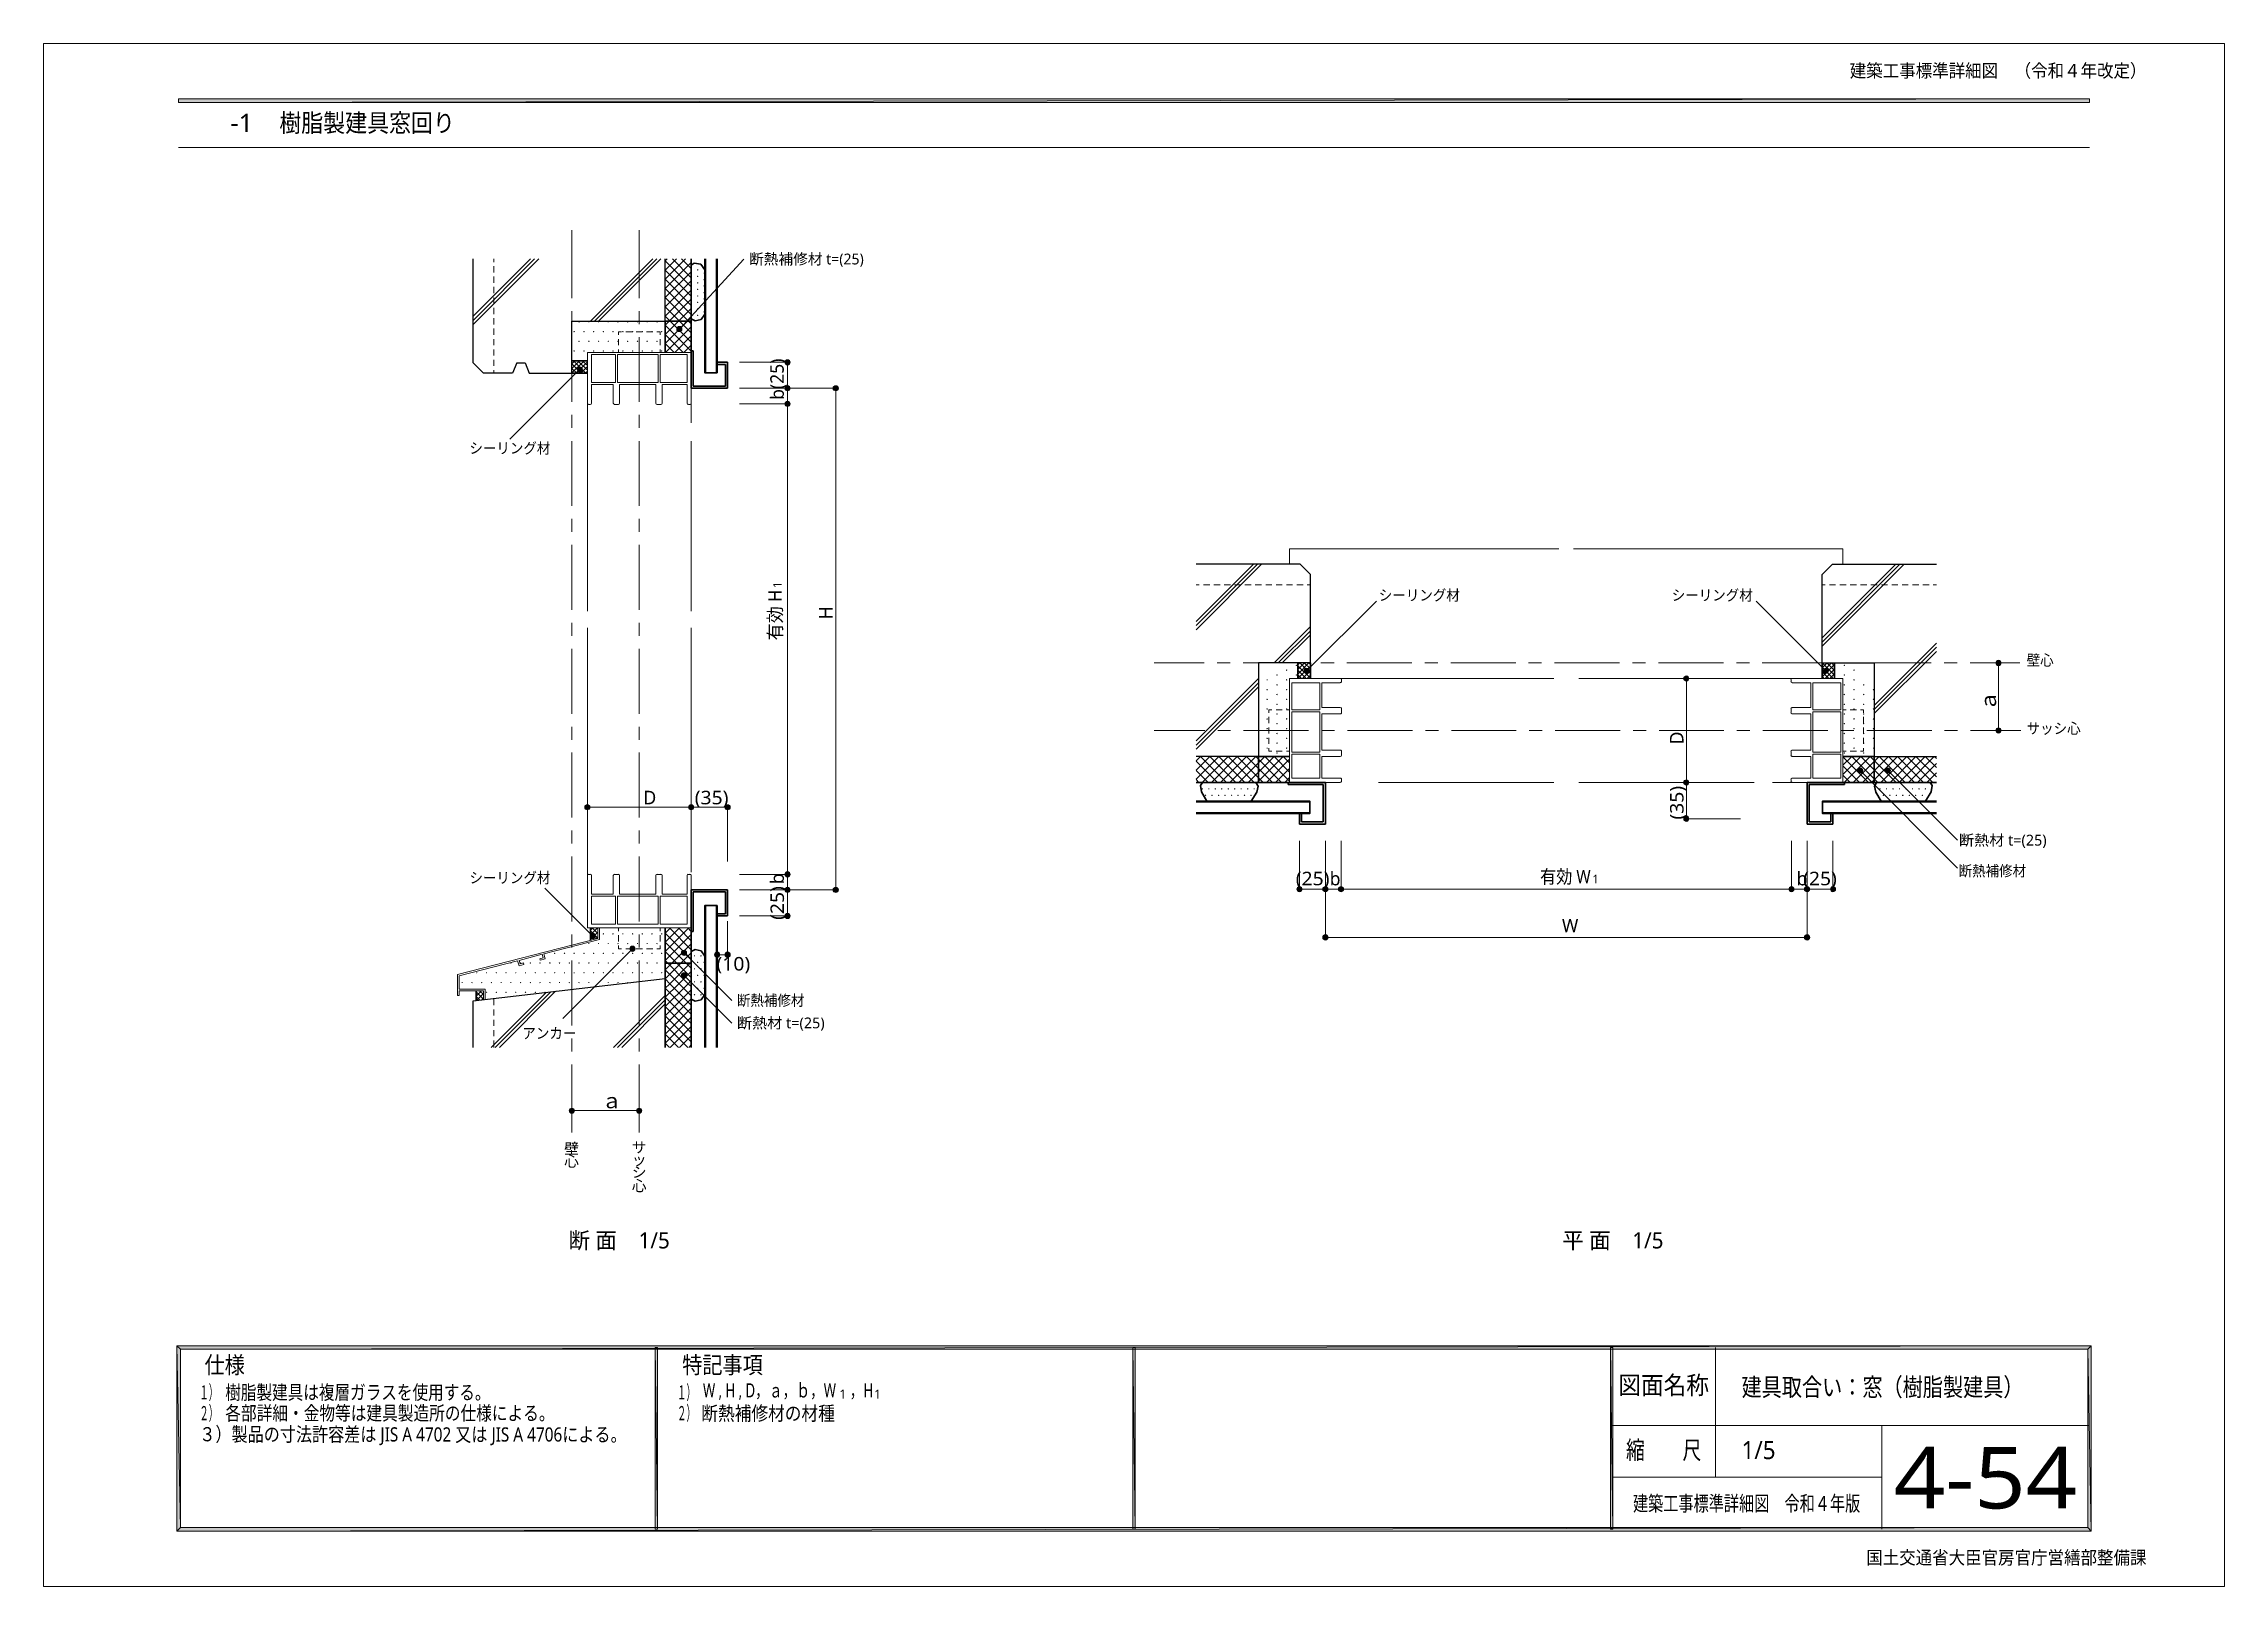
# Model space of a CAD drawing. Header units: millimetres. Extents: x 0 to 420, y 0 to 297.
import ezdxf
from ezdxf.enums import TextEntityAlignment as Align

# ---------------------------------------------------------------- set-up
doc = ezdxf.new("R2010")
doc.units = ezdxf.units.MM
doc.styles.add('kst32b', font='NotoSansJP-Variable.ttf')

msp = doc.modelspace()

# ---------------------------------------------------------------- texts
at = {"style": 'kst32b'}
for s, height, p, p2 in [('建築工事標準詳細図\u3000（令和４年改定）', 2.54, (348.01, 290.49), (405.16, 290.49)), ('-1', 3.491, (36.17, 279.97), (40.54, 279.97)), ('樹脂製建具窓回り', 3.491, (45.59, 279.97), (79.39, 279.97)), ('断熱補修材 t=(25)', 2.0791, (136.04, 254.47), (158.13, 254.47)), ('b(25)', 2.599, (142.75, 228.41), (142.71, 236.35)), ('シーリング材', 2.079, (82.19, 218.06), (97.78, 218.06)), ('有効 H', 2.599, (142.35, 182.1), (142.35, 191.84)), ('シーリング材', 2.079, (257.32, 189.76), (272.92, 189.76)), ('シーリング材', 2.079, (313.73, 189.76), (329.33, 189.76)), ('壁心', 2.079, (382.08, 177.25), (387.28, 177.25)), ('サッシ心', 2.079, (382.08, 164.11), (392.48, 164.11)), ('(35)', 2.599, (125.58, 150.54), (132.08, 150.54)), ('(35)', 2.599, (316, 147.6), (316, 154.09)), ('断熱材 t=(25)', 2.079, (369.04, 142.6), (385.93, 142.6)), ('断熱補修材', 2.079, (368.98, 136.69), (381.97, 136.69)), ('シーリング材', 2.079, (82.19, 135.36), (97.78, 135.36)), ('(25)', 2.599, (142.77, 128.29), (142.77, 134.79)), ('(25)', 2.599, (241.32, 134.96), (247.82, 134.96)), ('有効 W', 2.599, (288.37, 135.32), (298.12, 135.32)), ('(25)', 2.599, (339.03, 134.96), (345.52, 134.96)), ('(10)', 2.599, (129.77, 118.55), (136.27, 118.55)), ('断熱補修材', 2.079, (133.71, 111.76), (146.7, 111.76)), ('断熱材 t=(25)', 2.079, (133.71, 107.42), (150.6, 107.42)), ('アンカー', 2.079, (92.39, 105.43), (102.79, 105.43)), ('断 面\u30001/5', 3.119, (101.28, 65.05), (120.77, 65.05)), ('平 面\u30001/5', 3.119, (292.65, 65.05), (312.14, 65.05)), ('仕様', 3.273, (31.18, 40.98), (38.94, 40.98)), ('特記事項', 3.273, (123.17, 40.98), (138.69, 40.98)), ('１）', 2.728, (30.18, 35.98), (33.81, 35.98)), ('樹脂製建具は複層ガラスを使用する。', 2.7278, (35.18, 35.98), (86.25, 35.98)), ('１）', 2.728, (122.17, 35.98), (125.8, 35.98)), ('W , H , D，ａ，ｂ，W\u3000，H', 2.7278, (127.17, 36.36), (159.94, 36.36)), ('図面名称', 3.491, (303.45, 36.98), (320.9, 36.98)), ('建具取合い：窓（樹脂製建具）', 3.4908, (327.17, 36.62), (381.48, 36.62)), ('２）', 2.728, (30.18, 31.98), (33.81, 31.98)), ('各部詳細・金物等は建具製造所の仕様による。', 2.7278, (35.18, 31.98), (98.59, 31.98)), ('２）', 2.728, (122.17, 31.98), (125.8, 31.98)), ('断熱補修材の材種', 2.728, (126.85, 31.94), (152.56, 31.94)), ('３）製品の寸法許容差は JIS A 4702 又は JIS A 4706による。', 2.7278, (30.18, 27.92), (112.47, 27.86)), ('縮\u3000\u3000尺', 3.491, (304.91, 24.49), (319.43, 24.49)), ('1/5', 3.491, (327.17, 24.49), (333.72, 24.49)), ('4-54', 11.831, (356.51, 14.99), (391.8, 14.99)), ('建築工事標準詳細図\u3000令和４年版', 2.919, (306.26, 14.5), (350.04, 14.5)), ('国土交通省大臣官房官庁営繕部整備課', 2.54, (351.18, 4.27), (405.16, 4.27))]:
    msp.add_text(s, height=height, dxfattribs=at).set_placement(p, p2, align=Align.FIT)
for s, height, p in [('1', 1.66, (142.35, 192.17)), ('H', 2.6, (152.12, 186.16)), ('ａ', 2.91, (376.2, 168.44)), ('D', 2.6, (316, 162.07)), ('b', 2.6, (142.75, 135.17))]:
    msp.add_text(s, height=height, rotation=90, dxfattribs=at).set_placement(p)
for s, height, p in [('D', 2.6, (115.7, 150.54)), ('b', 2.6, (247.86, 134.94)), ('1', 1.66, (298.45, 135.32)), ('b', 2.6, (337.78, 134.94)), ('W', 2.6, (292.59, 125.88)), ('ａ', 2.91, (107.61, 92.03)), ('壁', 2.08, (100.44, 83.21)), ('サ', 2.08, (113.47, 83.48)), ('心', 2.08, (100.44, 80.81)), ('シ', 2.08, (113.47, 78.7)), ('ッ', 2.08, (113.47, 81.09)), ('心', 2.08, (113.47, 76.07)), ('1', 1.75, (153.44, 36.13)), ('1', 1.75, (160.15, 36.13))]:
    msp.add_text(s, height=height, dxfattribs=at).set_placement(p)

# ---------------------------------------------------------------- hatches: boundary and pattern name
h = msp.add_hatch(color=7)
h.paths.add_polyline_path([(394.17, 285.62), (394.17, 286.32), (26.18, 285.62), (394.17, 285.62)])
h.paths.add_polyline_path([(394.17, 286.32), (26.18, 285.62), (26.18, 286.32), (394.17, 286.32)])
for points in [[(126.15, 253.47), (126.13, 253.45), (126.11, 253.43), (126.13, 253.41), (126.15, 253.39), (126.17, 253.41), (126.2, 253.43), (126.17, 253.45), (126.15, 253.47)], [(126.15, 252.22), (126.13, 252.2), (126.11, 252.18), (126.13, 252.16), (126.15, 252.14), (126.17, 252.16), (126.2, 252.18), (126.17, 252.2), (126.15, 252.22)], [(127.4, 252.84), (127.38, 252.81), (127.36, 252.79), (127.38, 252.77), (127.4, 252.75), (127.42, 252.77), (127.44, 252.79), (127.42, 252.81), (127.4, 252.84)], [(126.15, 250.97), (126.13, 250.95), (126.11, 250.93), (126.13, 250.91), (126.15, 250.89), (126.17, 250.91), (126.2, 250.93), (126.17, 250.95), (126.15, 250.97)], [(126.15, 249.72), (126.13, 249.7), (126.11, 249.68), (126.13, 249.66), (126.15, 249.64), (126.17, 249.66), (126.2, 249.68), (126.17, 249.7), (126.15, 249.72)], [(126.15, 248.45), (126.13, 248.43), (126.11, 248.41), (126.13, 248.39), (126.15, 248.37), (126.17, 248.39), (126.2, 248.41), (126.17, 248.43), (126.15, 248.45)], [(127.4, 251.59), (127.38, 251.57), (127.36, 251.54), (127.38, 251.52), (127.4, 251.5), (127.42, 251.52), (127.44, 251.54), (127.42, 251.57), (127.4, 251.59)], [(127.4, 250.34), (127.38, 250.32), (127.36, 250.3), (127.38, 250.27), (127.4, 250.25), (127.42, 250.27), (127.44, 250.3), (127.42, 250.32), (127.4, 250.34)], [(127.4, 249.09), (127.38, 249.07), (127.36, 249.05), (127.38, 249.03), (127.4, 249), (127.42, 249.03), (127.44, 249.05), (127.42, 249.07), (127.4, 249.09)], [(127.4, 247.84), (127.38, 247.82), (127.36, 247.8), (127.38, 247.78), (127.4, 247.76), (127.42, 247.78), (127.44, 247.8), (127.42, 247.82), (127.4, 247.84)], [(126.15, 247.21), (126.13, 247.18), (126.11, 247.16), (126.13, 247.14), (126.15, 247.12), (126.17, 247.14), (126.2, 247.16), (126.17, 247.18), (126.15, 247.21)], [(126.15, 245.96), (126.13, 245.94), (126.11, 245.91), (126.13, 245.89), (126.15, 245.87), (126.17, 245.89), (126.2, 245.91), (126.17, 245.94), (126.15, 245.96)], [(126.15, 244.71), (126.13, 244.69), (126.11, 244.67), (126.13, 244.64), (126.15, 244.62), (126.17, 244.64), (126.2, 244.67), (126.17, 244.69), (126.15, 244.71)], [(127.4, 246.59), (127.38, 246.57), (127.36, 246.55), (127.38, 246.53), (127.4, 246.51), (127.42, 246.53), (127.44, 246.55), (127.42, 246.57), (127.4, 246.59)], [(127.4, 245.34), (127.38, 245.32), (127.36, 245.3), (127.38, 245.28), (127.4, 245.26), (127.42, 245.28), (127.44, 245.3), (127.42, 245.32), (127.4, 245.34)], [(102.36, 241.58), (102.34, 241.55), (102.32, 241.53), (102.34, 241.51), (102.36, 241.49), (102.38, 241.51), (102.4, 241.53), (102.38, 241.55), (102.36, 241.58)], [(103.29, 243.46), (103.27, 243.44), (103.25, 243.42), (103.27, 243.4), (103.29, 243.37), (103.31, 243.4), (103.34, 243.42), (103.31, 243.44), (103.29, 243.46)], [(103.29, 239.71), (103.27, 239.69), (103.25, 239.67), (103.27, 239.65), (103.29, 239.63), (103.31, 239.65), (103.34, 239.67), (103.31, 239.69), (103.29, 239.71)], [(104.25, 241.58), (104.22, 241.55), (104.2, 241.53), (104.22, 241.51), (104.25, 241.49), (104.27, 241.51), (104.29, 241.53), (104.27, 241.55), (104.25, 241.58)], [(105.18, 243.46), (105.16, 243.44), (105.13, 243.42), (105.16, 243.4), (105.18, 243.37), (105.2, 243.4), (105.22, 243.42), (105.2, 243.44), (105.18, 243.46)], [(105.18, 239.71), (105.16, 239.69), (105.13, 239.67), (105.16, 239.65), (105.18, 239.63), (105.2, 239.65), (105.22, 239.67), (105.2, 239.69), (105.18, 239.71)], [(106.11, 241.58), (106.09, 241.55), (106.07, 241.53), (106.09, 241.51), (106.11, 241.49), (106.13, 241.51), (106.15, 241.53), (106.13, 241.55), (106.11, 241.58)], [(107.06, 243.46), (107.04, 243.44), (107.02, 243.42), (107.04, 243.4), (107.06, 243.37), (107.08, 243.4), (107.1, 243.42), (107.08, 243.44), (107.06, 243.46)], [(107.06, 239.71), (107.04, 239.69), (107.02, 239.67), (107.04, 239.65), (107.06, 239.63), (107.08, 239.65), (107.1, 239.67), (107.08, 239.69), (107.06, 239.71)], [(107.99, 241.58), (107.97, 241.55), (107.95, 241.53), (107.97, 241.51), (107.99, 241.49), (108.01, 241.51), (108.03, 241.53), (108.01, 241.55), (107.99, 241.58)], [(108.92, 243.46), (108.9, 243.44), (108.88, 243.42), (108.9, 243.4), (108.92, 243.37), (108.94, 243.4), (108.97, 243.42), (108.94, 243.44), (108.92, 243.46)], [(108.92, 239.71), (108.9, 239.69), (108.88, 239.67), (108.9, 239.65), (108.92, 239.63), (108.94, 239.65), (108.97, 239.67), (108.94, 239.69), (108.92, 239.71)], [(109.86, 241.58), (109.83, 241.55), (109.81, 241.53), (109.83, 241.51), (109.86, 241.49), (109.88, 241.51), (109.9, 241.53), (109.88, 241.55), (109.86, 241.58)], [(110.81, 243.46), (110.79, 243.44), (110.77, 243.42), (110.79, 243.4), (110.81, 243.37), (110.83, 243.4), (110.85, 243.42), (110.83, 243.44), (110.81, 243.46)], [(110.81, 239.71), (110.79, 239.69), (110.77, 239.67), (110.79, 239.65), (110.81, 239.63), (110.83, 239.65), (110.85, 239.67), (110.83, 239.69), (110.81, 239.71)], [(111.74, 241.58), (111.72, 241.55), (111.7, 241.53), (111.72, 241.51), (111.74, 241.49), (111.76, 241.51), (111.78, 241.53), (111.76, 241.55), (111.74, 241.58)], [(112.67, 243.46), (112.65, 243.44), (112.63, 243.42), (112.65, 243.4), (112.67, 243.37), (112.69, 243.4), (112.71, 243.42), (112.69, 243.44), (112.67, 243.46)], [(112.67, 239.71), (112.65, 239.69), (112.63, 239.67), (112.65, 239.65), (112.67, 239.63), (112.69, 239.65), (112.71, 239.67), (112.69, 239.69), (112.67, 239.71)], [(113.62, 241.58), (113.6, 241.55), (113.58, 241.53), (113.6, 241.51), (113.62, 241.49), (113.64, 241.51), (113.67, 241.53), (113.64, 241.55), (113.62, 241.58)], [(114.55, 243.46), (114.53, 243.44), (114.51, 243.42), (114.53, 243.4), (114.55, 243.37), (114.58, 243.4), (114.6, 243.42), (114.58, 243.44), (114.55, 243.46)], [(114.55, 239.71), (114.53, 239.69), (114.51, 239.67), (114.53, 239.65), (114.55, 239.63), (114.58, 239.65), (114.6, 239.67), (114.58, 239.69), (114.55, 239.71)], [(115.49, 241.58), (115.46, 241.55), (115.44, 241.53), (115.46, 241.51), (115.49, 241.49), (115.51, 241.51), (115.53, 241.53), (115.51, 241.55), (115.49, 241.58)], [(116.42, 243.46), (116.4, 243.44), (116.37, 243.42), (116.4, 243.4), (116.42, 243.37), (116.44, 243.4), (116.46, 243.42), (116.44, 243.44), (116.42, 243.46)], [(116.42, 239.71), (116.4, 239.69), (116.37, 239.67), (116.4, 239.65), (116.42, 239.63), (116.44, 239.65), (116.46, 239.67), (116.44, 239.69), (116.42, 239.71)], [(117.37, 241.58), (117.35, 241.55), (117.33, 241.53), (117.35, 241.51), (117.37, 241.49), (117.39, 241.51), (117.41, 241.53), (117.39, 241.55), (117.37, 241.58)], [(118.3, 243.46), (118.28, 243.44), (118.26, 243.42), (118.28, 243.4), (118.3, 243.37), (118.32, 243.4), (118.34, 243.42), (118.32, 243.44), (118.3, 243.46)], [(118.3, 239.71), (118.28, 239.69), (118.26, 239.67), (118.28, 239.65), (118.3, 239.63), (118.32, 239.65), (118.34, 239.67), (118.32, 239.69), (118.3, 239.71)], [(119.23, 241.58), (119.21, 241.55), (119.19, 241.53), (119.21, 241.51), (119.23, 241.49), (119.25, 241.51), (119.27, 241.53), (119.25, 241.55), (119.23, 241.58)], [(122.81, 242.49), (122.62, 242.53), (122.62, 242.02), (122.81, 242.49)], [(102.36, 237.83), (102.34, 237.81), (102.32, 237.79), (102.34, 237.77), (102.36, 237.74), (102.38, 237.77), (102.4, 237.79), (102.38, 237.81), (102.36, 237.83)], [(104.25, 237.83), (104.22, 237.81), (104.2, 237.79), (104.22, 237.77), (104.25, 237.74), (104.27, 237.77), (104.29, 237.79), (104.27, 237.81), (104.25, 237.83)], [(106.11, 237.83), (106.09, 237.81), (106.07, 237.79), (106.09, 237.77), (106.11, 237.74), (106.13, 237.77), (106.15, 237.79), (106.13, 237.81), (106.11, 237.83)], [(107.99, 237.83), (107.97, 237.81), (107.95, 237.79), (107.97, 237.77), (107.99, 237.74), (108.01, 237.77), (108.03, 237.79), (108.01, 237.81), (107.99, 237.83)], [(109.86, 237.83), (109.83, 237.81), (109.81, 237.79), (109.83, 237.77), (109.86, 237.74), (109.88, 237.77), (109.9, 237.79), (109.88, 237.81), (109.86, 237.83)], [(111.74, 237.83), (111.72, 237.81), (111.7, 237.79), (111.72, 237.77), (111.74, 237.74), (111.76, 237.77), (111.78, 237.79), (111.76, 237.81), (111.74, 237.83)], [(113.62, 237.83), (113.6, 237.81), (113.58, 237.79), (113.6, 237.77), (113.62, 237.74), (113.64, 237.77), (113.67, 237.79), (113.64, 237.81), (113.62, 237.83)], [(115.49, 237.83), (115.46, 237.81), (115.44, 237.79), (115.46, 237.77), (115.49, 237.74), (115.51, 237.77), (115.53, 237.79), (115.51, 237.81), (115.49, 237.83)], [(117.37, 237.83), (117.35, 237.81), (117.33, 237.79), (117.35, 237.77), (117.37, 237.74), (117.39, 237.77), (117.41, 237.79), (117.39, 237.81), (117.37, 237.83)], [(119.23, 237.83), (119.21, 237.81), (119.19, 237.79), (119.21, 237.77), (119.23, 237.74), (119.25, 237.77), (119.27, 237.79), (119.25, 237.81), (119.23, 237.83)], [(143.91, 235.44), (143.95, 235.63), (143.45, 235.63), (143.91, 235.44)], [(103.61, 234.7), (103.42, 234.74), (103.42, 234.23), (103.61, 234.7)], [(143.26, 230.17), (143.45, 230.12), (143.45, 230.63), (143.26, 230.17)], [(143.26, 227.16), (143.45, 227.12), (143.45, 227.63), (143.26, 227.16)], [(143.26, 227.16), (143.45, 227.12), (143.45, 227.63), (143.26, 227.16)], [(143.91, 230.42), (143.95, 230.63), (143.45, 230.63), (143.91, 230.42)], [(143.91, 227.44), (143.95, 227.63), (143.45, 227.63), (143.91, 227.44)], [(153.2, 230.42), (153.25, 230.63), (152.74, 230.63), (153.2, 230.42)], [(239.56, 176.4), (239.54, 176.38), (239.52, 176.36), (239.54, 176.34), (239.56, 176.32), (239.59, 176.34), (239.61, 176.36), (239.59, 176.38), (239.56, 176.4)], [(241.45, 177.33), (241.43, 177.31), (241.41, 177.29), (241.43, 177.27), (241.45, 177.25), (241.47, 177.27), (241.49, 177.29), (241.47, 177.31), (241.45, 177.33)], [(346.96, 177.33), (346.94, 177.31), (346.92, 177.29), (346.94, 177.27), (346.96, 177.25), (346.99, 177.27), (347.01, 177.29), (346.99, 177.31), (346.96, 177.33)], [(348.83, 176.4), (348.81, 176.38), (348.78, 176.36), (348.81, 176.34), (348.83, 176.32), (348.85, 176.34), (348.87, 176.36), (348.85, 176.38), (348.83, 176.4)], [(376.47, 177.29), (376.66, 177.25), (376.66, 177.76), (376.47, 177.29)], [(235.82, 174.54), (235.8, 174.52), (235.78, 174.5), (235.8, 174.48), (235.82, 174.46), (235.84, 174.48), (235.86, 174.5), (235.84, 174.52), (235.82, 174.54)], [(235.82, 172.66), (235.8, 172.64), (235.78, 172.61), (235.8, 172.59), (235.82, 172.57), (235.84, 172.59), (235.86, 172.61), (235.84, 172.64), (235.82, 172.66)], [(237.7, 175.47), (237.68, 175.45), (237.66, 175.43), (237.68, 175.41), (237.7, 175.39), (237.72, 175.41), (237.74, 175.43), (237.72, 175.45), (237.7, 175.47)], [(237.7, 173.59), (237.68, 173.57), (237.66, 173.55), (237.68, 173.52), (237.7, 173.5), (237.72, 173.52), (237.74, 173.55), (237.72, 173.57), (237.7, 173.59)], [(239.56, 174.54), (239.54, 174.52), (239.52, 174.5), (239.54, 174.48), (239.56, 174.46), (239.59, 174.48), (239.61, 174.5), (239.59, 174.52), (239.56, 174.54)], [(239.56, 172.66), (239.54, 172.64), (239.52, 172.61), (239.54, 172.59), (239.56, 172.57), (239.59, 172.59), (239.61, 172.61), (239.59, 172.64), (239.56, 172.66)], [(241.45, 175.47), (241.43, 175.45), (241.41, 175.43), (241.43, 175.41), (241.45, 175.39), (241.47, 175.41), (241.49, 175.43), (241.47, 175.45), (241.45, 175.47)], [(243.88, 176.04), (243.92, 176.23), (243.42, 176.23), (243.88, 176.04)], [(316.08, 174.94), (316.04, 174.75), (316.55, 174.75), (316.08, 174.94)], [(343.87, 176.04), (343.92, 176.23), (343.41, 176.23), (343.87, 176.04)], [(346.96, 175.47), (346.94, 175.45), (346.92, 175.43), (346.94, 175.41), (346.96, 175.39), (346.99, 175.41), (347.01, 175.43), (346.99, 175.45), (346.96, 175.47)], [(346.96, 173.59), (346.94, 173.57), (346.92, 173.55), (346.94, 173.52), (346.96, 173.5), (346.99, 173.52), (347.01, 173.55), (346.99, 173.57), (346.96, 173.59)], [(348.83, 174.54), (348.81, 174.52), (348.78, 174.5), (348.81, 174.48), (348.83, 174.46), (348.85, 174.48), (348.87, 174.5), (348.85, 174.52), (348.83, 174.54)], [(348.83, 172.66), (348.81, 172.64), (348.78, 172.61), (348.81, 172.59), (348.83, 172.57), (348.85, 172.59), (348.87, 172.61), (348.85, 172.64), (348.83, 172.66)], [(350.71, 173.59), (350.69, 173.57), (350.67, 173.55), (350.69, 173.52), (350.71, 173.5), (350.73, 173.52), (350.75, 173.55), (350.73, 173.57), (350.71, 173.59)], [(352.59, 172.66), (352.57, 172.64), (352.55, 172.61), (352.57, 172.59), (352.59, 172.57), (352.62, 172.59), (352.64, 172.61), (352.62, 172.64), (352.59, 172.66)], [(235.82, 170.77), (235.8, 170.75), (235.78, 170.73), (235.8, 170.71), (235.82, 170.69), (235.84, 170.71), (235.86, 170.73), (235.84, 170.75), (235.82, 170.77)], [(235.82, 168.91), (235.8, 168.89), (235.78, 168.87), (235.8, 168.85), (235.82, 168.83), (235.84, 168.85), (235.86, 168.87), (235.84, 168.89), (235.82, 168.91)], [(237.7, 171.73), (237.68, 171.7), (237.66, 171.68), (237.68, 171.66), (237.7, 171.64), (237.72, 171.66), (237.74, 171.68), (237.72, 171.7), (237.7, 171.73)], [(237.7, 169.84), (237.68, 169.82), (237.66, 169.8), (237.68, 169.78), (237.7, 169.76), (237.72, 169.78), (237.74, 169.8), (237.72, 169.82), (237.7, 169.84)], [(239.56, 170.77), (239.54, 170.75), (239.52, 170.73), (239.54, 170.71), (239.56, 170.69), (239.59, 170.71), (239.61, 170.73), (239.59, 170.75), (239.56, 170.77)], [(239.56, 168.91), (239.54, 168.89), (239.52, 168.87), (239.54, 168.85), (239.56, 168.83), (239.59, 168.85), (239.61, 168.87), (239.59, 168.89), (239.56, 168.91)], [(346.96, 171.73), (346.94, 171.7), (346.92, 171.68), (346.94, 171.66), (346.96, 171.64), (346.99, 171.66), (347.01, 171.68), (346.99, 171.7), (346.96, 171.73)], [(346.96, 169.84), (346.94, 169.82), (346.92, 169.8), (346.94, 169.78), (346.96, 169.76), (346.99, 169.78), (347.01, 169.8), (346.99, 169.82), (346.96, 169.84)], [(348.83, 170.77), (348.81, 170.75), (348.78, 170.73), (348.81, 170.71), (348.83, 170.69), (348.85, 170.71), (348.87, 170.73), (348.85, 170.75), (348.83, 170.77)], [(348.83, 168.91), (348.81, 168.89), (348.78, 168.87), (348.81, 168.85), (348.83, 168.83), (348.85, 168.85), (348.87, 168.87), (348.85, 168.89), (348.83, 168.91)], [(350.71, 171.73), (350.69, 171.7), (350.67, 171.68), (350.69, 171.66), (350.71, 171.64), (350.73, 171.66), (350.75, 171.68), (350.73, 171.7), (350.71, 171.73)], [(350.71, 169.84), (350.69, 169.82), (350.67, 169.8), (350.69, 169.78), (350.71, 169.76), (350.73, 169.78), (350.75, 169.8), (350.73, 169.82), (350.71, 169.84)], [(352.59, 170.77), (352.57, 170.75), (352.55, 170.73), (352.57, 170.71), (352.59, 170.69), (352.62, 170.71), (352.64, 170.73), (352.62, 170.75), (352.59, 170.77)], [(352.59, 168.91), (352.57, 168.89), (352.55, 168.87), (352.57, 168.85), (352.59, 168.83), (352.62, 168.85), (352.64, 168.87), (352.62, 168.89), (352.59, 168.91)], [(235.82, 167.03), (235.8, 167), (235.78, 166.98), (235.8, 166.96), (235.82, 166.94), (235.84, 166.96), (235.86, 166.98), (235.84, 167), (235.82, 167.03)], [(235.82, 165.16), (235.8, 165.14), (235.78, 165.12), (235.8, 165.1), (235.82, 165.08), (235.84, 165.1), (235.86, 165.12), (235.84, 165.14), (235.82, 165.16)], [(237.7, 167.96), (237.68, 167.94), (237.66, 167.92), (237.68, 167.89), (237.7, 167.87), (237.72, 167.89), (237.74, 167.92), (237.72, 167.94), (237.7, 167.96)], [(237.7, 166.09), (237.68, 166.07), (237.66, 166.05), (237.68, 166.03), (237.7, 166.01), (237.72, 166.03), (237.74, 166.05), (237.72, 166.07), (237.7, 166.09)], [(237.7, 164.21), (237.68, 164.19), (237.66, 164.17), (237.68, 164.15), (237.7, 164.13), (237.72, 164.15), (237.74, 164.17), (237.72, 164.19), (237.7, 164.21)], [(239.56, 167.03), (239.54, 167), (239.52, 166.98), (239.54, 166.96), (239.56, 166.94), (239.59, 166.96), (239.61, 166.98), (239.59, 167), (239.56, 167.03)], [(239.56, 165.16), (239.54, 165.14), (239.52, 165.12), (239.54, 165.1), (239.56, 165.08), (239.59, 165.1), (239.61, 165.12), (239.59, 165.14), (239.56, 165.16)], [(346.96, 167.96), (346.94, 167.94), (346.92, 167.92), (346.94, 167.89), (346.96, 167.87), (346.99, 167.89), (347.01, 167.92), (346.99, 167.94), (346.96, 167.96)], [(346.96, 166.09), (346.94, 166.07), (346.92, 166.05), (346.94, 166.03), (346.96, 166.01), (346.99, 166.03), (347.01, 166.05), (346.99, 166.07), (346.96, 166.09)], [(346.96, 164.21), (346.94, 164.19), (346.92, 164.17), (346.94, 164.15), (346.96, 164.13), (346.99, 164.15), (347.01, 164.17), (346.99, 164.19), (346.96, 164.21)], [(348.83, 167.03), (348.81, 167), (348.78, 166.98), (348.81, 166.96), (348.83, 166.94), (348.85, 166.96), (348.87, 166.98), (348.85, 167), (348.83, 167.03)], [(348.83, 165.16), (348.81, 165.14), (348.78, 165.12), (348.81, 165.1), (348.83, 165.08), (348.85, 165.1), (348.87, 165.12), (348.85, 165.14), (348.83, 165.16)], [(350.71, 167.96), (350.69, 167.94), (350.67, 167.92), (350.69, 167.89), (350.71, 167.87), (350.73, 167.89), (350.75, 167.92), (350.73, 167.94), (350.71, 167.96)], [(350.71, 166.09), (350.69, 166.07), (350.67, 166.05), (350.69, 166.03), (350.71, 166.01), (350.73, 166.03), (350.75, 166.05), (350.73, 166.07), (350.71, 166.09)], [(350.71, 164.21), (350.69, 164.19), (350.67, 164.17), (350.69, 164.15), (350.71, 164.13), (350.73, 164.15), (350.75, 164.17), (350.73, 164.19), (350.71, 164.21)], [(352.59, 167.03), (352.57, 167), (352.55, 166.98), (352.57, 166.96), (352.59, 166.94), (352.62, 166.96), (352.64, 166.98), (352.62, 167), (352.59, 167.03)], [(352.59, 165.16), (352.57, 165.14), (352.55, 165.12), (352.57, 165.1), (352.59, 165.08), (352.62, 165.1), (352.64, 165.12), (352.62, 165.14), (352.59, 165.16)], [(376.85, 165.23), (376.66, 165.25), (376.66, 164.76), (376.85, 165.23)], [(235.82, 163.28), (235.8, 163.26), (235.78, 163.24), (235.8, 163.22), (235.82, 163.19), (235.84, 163.22), (235.86, 163.24), (235.84, 163.26), (235.82, 163.28)], [(235.82, 161.4), (235.8, 161.37), (235.78, 161.35), (235.8, 161.33), (235.82, 161.31), (235.84, 161.33), (235.86, 161.35), (235.84, 161.37), (235.82, 161.4)], [(237.7, 162.35), (237.68, 162.33), (237.66, 162.31), (237.68, 162.28), (237.7, 162.26), (237.72, 162.28), (237.74, 162.31), (237.72, 162.33), (237.7, 162.35)], [(237.7, 160.46), (237.68, 160.44), (237.66, 160.42), (237.68, 160.4), (237.7, 160.38), (237.72, 160.4), (237.74, 160.42), (237.72, 160.44), (237.7, 160.46)], [(239.56, 163.28), (239.54, 163.26), (239.52, 163.24), (239.54, 163.22), (239.56, 163.19), (239.59, 163.22), (239.61, 163.24), (239.59, 163.26), (239.56, 163.28)], [(239.56, 161.4), (239.54, 161.37), (239.52, 161.35), (239.54, 161.33), (239.56, 161.31), (239.59, 161.33), (239.61, 161.35), (239.59, 161.37), (239.56, 161.4)], [(346.96, 162.35), (346.94, 162.33), (346.92, 162.31), (346.94, 162.28), (346.96, 162.26), (346.99, 162.28), (347.01, 162.31), (346.99, 162.33), (346.96, 162.35)], [(346.96, 160.46), (346.94, 160.44), (346.92, 160.42), (346.94, 160.4), (346.96, 160.38), (346.99, 160.4), (347.01, 160.42), (346.99, 160.44), (346.96, 160.46)], [(348.83, 163.28), (348.81, 163.26), (348.78, 163.24), (348.81, 163.22), (348.83, 163.19), (348.85, 163.22), (348.87, 163.24), (348.85, 163.26), (348.83, 163.28)], [(348.83, 161.4), (348.81, 161.37), (348.78, 161.35), (348.81, 161.33), (348.83, 161.31), (348.85, 161.33), (348.87, 161.35), (348.85, 161.37), (348.83, 161.4)], [(350.71, 162.35), (350.69, 162.33), (350.67, 162.31), (350.69, 162.28), (350.71, 162.26), (350.73, 162.28), (350.75, 162.31), (350.73, 162.33), (350.71, 162.35)], [(350.71, 160.46), (350.69, 160.44), (350.67, 160.42), (350.69, 160.4), (350.71, 160.38), (350.73, 160.4), (350.75, 160.42), (350.73, 160.44), (350.71, 160.46)], [(352.59, 163.28), (352.57, 163.26), (352.55, 163.24), (352.57, 163.22), (352.59, 163.19), (352.62, 163.22), (352.64, 163.24), (352.62, 163.26), (352.59, 163.28)], [(352.59, 161.4), (352.57, 161.37), (352.55, 161.35), (352.57, 161.33), (352.59, 161.31), (352.62, 161.33), (352.64, 161.35), (352.62, 161.37), (352.59, 161.4)], [(350.46, 156.87), (350.5, 157.06), (349.99, 157.06), (350.46, 156.87)], [(355.81, 156.87), (355.85, 157.06), (355.35, 157.06), (355.81, 156.87)], [(223.33, 153.56), (223.31, 153.54), (223.29, 153.52), (223.31, 153.5), (223.33, 153.48), (223.35, 153.5), (223.37, 153.52), (223.35, 153.54), (223.33, 153.56)], [(223.94, 152.32), (223.92, 152.29), (223.9, 152.27), (223.92, 152.25), (223.94, 152.23), (223.96, 152.25), (223.99, 152.27), (223.96, 152.29), (223.94, 152.32)], [(224.58, 153.56), (224.56, 153.54), (224.54, 153.52), (224.56, 153.5), (224.58, 153.48), (224.6, 153.5), (224.62, 153.52), (224.6, 153.54), (224.58, 153.56)], [(225.19, 152.32), (225.17, 152.29), (225.15, 152.27), (225.17, 152.25), (225.19, 152.23), (225.21, 152.25), (225.23, 152.27), (225.21, 152.29), (225.19, 152.32)], [(225.83, 153.56), (225.81, 153.54), (225.78, 153.52), (225.81, 153.5), (225.83, 153.48), (225.85, 153.5), (225.87, 153.52), (225.85, 153.54), (225.83, 153.56)], [(226.46, 152.32), (226.44, 152.29), (226.42, 152.27), (226.44, 152.25), (226.46, 152.23), (226.48, 152.25), (226.5, 152.27), (226.48, 152.29), (226.46, 152.32)], [(227.08, 153.56), (227.05, 153.54), (227.03, 153.52), (227.05, 153.5), (227.08, 153.48), (227.1, 153.5), (227.12, 153.52), (227.1, 153.54), (227.08, 153.56)], [(227.71, 152.32), (227.69, 152.29), (227.67, 152.27), (227.69, 152.25), (227.71, 152.23), (227.73, 152.25), (227.75, 152.27), (227.73, 152.29), (227.71, 152.32)], [(228.32, 153.56), (228.3, 153.54), (228.28, 153.52), (228.3, 153.5), (228.32, 153.48), (228.35, 153.5), (228.37, 153.52), (228.35, 153.54), (228.32, 153.56)], [(228.96, 152.32), (228.94, 152.29), (228.92, 152.27), (228.94, 152.25), (228.96, 152.23), (228.98, 152.25), (229, 152.27), (228.98, 152.29), (228.96, 152.32)], [(229.57, 153.56), (229.55, 153.54), (229.53, 153.52), (229.55, 153.5), (229.57, 153.48), (229.59, 153.5), (229.62, 153.52), (229.59, 153.54), (229.57, 153.56)], [(230.21, 152.32), (230.19, 152.29), (230.17, 152.27), (230.19, 152.25), (230.21, 152.23), (230.23, 152.25), (230.25, 152.27), (230.23, 152.29), (230.21, 152.32)], [(230.82, 153.56), (230.8, 153.54), (230.78, 153.52), (230.8, 153.5), (230.82, 153.48), (230.84, 153.5), (230.86, 153.52), (230.84, 153.54), (230.82, 153.56)], [(231.46, 152.32), (231.44, 152.29), (231.42, 152.27), (231.44, 152.25), (231.46, 152.23), (231.48, 152.25), (231.5, 152.27), (231.48, 152.29), (231.46, 152.32)], [(232.07, 153.56), (232.05, 153.54), (232.03, 153.52), (232.05, 153.5), (232.07, 153.48), (232.09, 153.5), (232.11, 153.52), (232.09, 153.54), (232.07, 153.56)], [(232.71, 152.32), (232.69, 152.29), (232.66, 152.27), (232.69, 152.25), (232.71, 152.23), (232.73, 152.25), (232.75, 152.27), (232.73, 152.29), (232.71, 152.32)], [(233.32, 153.56), (233.3, 153.54), (233.28, 153.52), (233.3, 153.5), (233.32, 153.48), (233.34, 153.5), (233.36, 153.52), (233.34, 153.54), (233.32, 153.56)], [(316.08, 154.94), (316.04, 154.75), (316.55, 154.75), (316.08, 154.94)], [(353.84, 153.56), (353.82, 153.54), (353.8, 153.52), (353.82, 153.5), (353.84, 153.48), (353.86, 153.5), (353.89, 153.52), (353.86, 153.54), (353.84, 153.56)], [(354.48, 152.32), (354.46, 152.29), (354.44, 152.27), (354.46, 152.25), (354.48, 152.23), (354.5, 152.25), (354.52, 152.27), (354.5, 152.29), (354.48, 152.32)], [(355.09, 153.56), (355.07, 153.54), (355.05, 153.52), (355.07, 153.5), (355.09, 153.48), (355.11, 153.5), (355.13, 153.52), (355.11, 153.54), (355.09, 153.56)], [(355.73, 152.32), (355.71, 152.29), (355.68, 152.27), (355.71, 152.25), (355.73, 152.23), (355.75, 152.25), (355.77, 152.27), (355.75, 152.29), (355.73, 152.32)], [(356.34, 153.56), (356.32, 153.54), (356.3, 153.52), (356.32, 153.5), (356.34, 153.48), (356.36, 153.5), (356.38, 153.52), (356.36, 153.54), (356.34, 153.56)], [(356.98, 152.32), (356.95, 152.29), (356.93, 152.27), (356.95, 152.25), (356.98, 152.23), (357, 152.25), (357.02, 152.27), (357, 152.29), (356.98, 152.32)], [(357.59, 153.56), (357.57, 153.54), (357.55, 153.52), (357.57, 153.5), (357.59, 153.48), (357.61, 153.5), (357.63, 153.52), (357.61, 153.54), (357.59, 153.56)], [(358.22, 152.32), (358.2, 152.29), (358.18, 152.27), (358.2, 152.25), (358.22, 152.23), (358.25, 152.25), (358.27, 152.27), (358.25, 152.29), (358.22, 152.32)], [(358.84, 153.56), (358.82, 153.54), (358.8, 153.52), (358.82, 153.5), (358.84, 153.48), (358.86, 153.5), (358.88, 153.52), (358.86, 153.54), (358.84, 153.56)], [(359.47, 152.32), (359.45, 152.29), (359.43, 152.27), (359.45, 152.25), (359.47, 152.23), (359.49, 152.25), (359.52, 152.27), (359.49, 152.29), (359.47, 152.32)], [(360.09, 153.56), (360.07, 153.54), (360.04, 153.52), (360.07, 153.5), (360.09, 153.48), (360.11, 153.5), (360.13, 153.52), (360.11, 153.54), (360.09, 153.56)], [(360.72, 152.32), (360.7, 152.29), (360.68, 152.27), (360.7, 152.25), (360.72, 152.23), (360.74, 152.25), (360.76, 152.27), (360.74, 152.29), (360.72, 152.32)], [(361.34, 153.56), (361.31, 153.54), (361.29, 153.52), (361.31, 153.5), (361.34, 153.48), (361.36, 153.5), (361.38, 153.52), (361.36, 153.54), (361.34, 153.56)], [(361.97, 152.32), (361.95, 152.29), (361.93, 152.27), (361.95, 152.25), (361.97, 152.23), (361.99, 152.25), (362.01, 152.27), (361.99, 152.29), (361.97, 152.32)], [(362.59, 153.56), (362.56, 153.54), (362.54, 153.52), (362.56, 153.5), (362.59, 153.48), (362.61, 153.5), (362.63, 153.52), (362.61, 153.54), (362.59, 153.56)], [(363.22, 152.32), (363.2, 152.29), (363.18, 152.27), (363.2, 152.25), (363.22, 152.23), (363.24, 152.25), (363.26, 152.27), (363.24, 152.29), (363.22, 152.32)], [(104.71, 149.52), (104.9, 149.48), (104.9, 149.99), (104.71, 149.52)], [(124.71, 149.52), (124.9, 149.48), (124.9, 149.99), (124.71, 149.52)], [(131.72, 149.52), (131.91, 149.48), (131.91, 149.99), (131.72, 149.52)], [(316.08, 147.95), (316.04, 147.76), (316.55, 147.76), (316.08, 147.95)], [(143.26, 136.59), (143.45, 136.57), (143.45, 137.05), (143.26, 136.59)], [(143.26, 136.59), (143.45, 136.57), (143.45, 137.05), (143.26, 136.59)], [(242.23, 134.68), (242.04, 134.7), (242.04, 134.22), (242.23, 134.68)], [(246.57, 134.41), (246.53, 134.22), (247.04, 134.22), (246.57, 134.41)], [(247.23, 134.68), (247.04, 134.7), (247.04, 134.22), (247.23, 134.68)], [(249.58, 134.41), (249.53, 134.22), (250.04, 134.22), (249.58, 134.41)], [(249.58, 134.41), (249.53, 134.22), (250.04, 134.22), (249.58, 134.41)], [(250.23, 134.68), (250.04, 134.7), (250.04, 134.22), (250.23, 134.68)], [(336.34, 134.41), (336.3, 134.22), (336.78, 134.22), (336.34, 134.41)], [(336.34, 134.41), (336.3, 134.22), (336.78, 134.22), (336.34, 134.41)], [(339.32, 134.41), (339.3, 134.22), (339.79, 134.22), (339.32, 134.41)], [(143.26, 133.6), (143.45, 133.56), (143.45, 134.05), (143.26, 133.6)], [(152.55, 133.6), (152.74, 133.56), (152.74, 134.05), (152.55, 133.6)], [(336.59, 133.75), (336.78, 133.71), (336.78, 134.22), (336.59, 133.75)], [(339.6, 133.75), (339.79, 133.71), (339.79, 134.22), (339.6, 133.75)], [(344.59, 133.75), (344.78, 133.71), (344.78, 134.22), (344.59, 133.75)], [(143, 129.24), (142.96, 129.05), (143.45, 129.05), (143, 129.24)], [(98.62, 121.9), (98.59, 121.88), (98.57, 121.86), (98.59, 121.84), (98.62, 121.81), (98.64, 121.84), (98.66, 121.86), (98.64, 121.88), (98.62, 121.9)], [(100.5, 121.9), (100.48, 121.88), (100.46, 121.86), (100.48, 121.84), (100.5, 121.81), (100.52, 121.84), (100.54, 121.86), (100.52, 121.88), (100.5, 121.9)], [(102.36, 121.9), (102.34, 121.88), (102.32, 121.86), (102.34, 121.84), (102.36, 121.81), (102.38, 121.84), (102.4, 121.86), (102.38, 121.88), (102.36, 121.9)], [(104.25, 121.9), (104.22, 121.88), (104.2, 121.86), (104.22, 121.84), (104.25, 121.81), (104.27, 121.84), (104.29, 121.86), (104.27, 121.88), (104.25, 121.9)], [(105.18, 123.78), (105.16, 123.76), (105.13, 123.74), (105.16, 123.72), (105.18, 123.7), (105.2, 123.72), (105.22, 123.74), (105.2, 123.76), (105.18, 123.78)], [(106.13, 125.65), (105.94, 125.69), (105.94, 125.18), (106.13, 125.65)], [(106.11, 121.9), (106.09, 121.88), (106.07, 121.86), (106.09, 121.84), (106.11, 121.81), (106.13, 121.84), (106.15, 121.86), (106.13, 121.88), (106.11, 121.9)], [(107.06, 123.78), (107.04, 123.76), (107.02, 123.74), (107.04, 123.72), (107.06, 123.7), (107.08, 123.72), (107.1, 123.74), (107.08, 123.76), (107.06, 123.78)], [(107.99, 125.65), (107.97, 125.62), (107.95, 125.6), (107.97, 125.58), (107.99, 125.56), (108.01, 125.58), (108.03, 125.6), (108.01, 125.62), (107.99, 125.65)], [(107.99, 121.9), (107.97, 121.88), (107.95, 121.86), (107.97, 121.84), (107.99, 121.81), (108.01, 121.84), (108.03, 121.86), (108.01, 121.88), (107.99, 121.9)], [(108.92, 123.78), (108.9, 123.76), (108.88, 123.74), (108.9, 123.72), (108.92, 123.7), (108.94, 123.72), (108.97, 123.74), (108.94, 123.76), (108.92, 123.78)], [(109.86, 125.65), (109.83, 125.62), (109.81, 125.6), (109.83, 125.58), (109.86, 125.56), (109.88, 125.58), (109.9, 125.6), (109.88, 125.62), (109.86, 125.65)], [(109.86, 121.9), (109.83, 121.88), (109.81, 121.86), (109.83, 121.84), (109.86, 121.81), (109.88, 121.84), (109.9, 121.86), (109.88, 121.88), (109.86, 121.9)], [(110.81, 123.78), (110.79, 123.76), (110.77, 123.74), (110.79, 123.72), (110.81, 123.7), (110.83, 123.72), (110.85, 123.74), (110.83, 123.76), (110.81, 123.78)], [(111.74, 125.65), (111.72, 125.62), (111.7, 125.6), (111.72, 125.58), (111.74, 125.56), (111.76, 125.58), (111.78, 125.6), (111.76, 125.62), (111.74, 125.65)], [(111.74, 121.9), (111.72, 121.88), (111.7, 121.86), (111.72, 121.84), (111.74, 121.81), (111.76, 121.84), (111.78, 121.86), (111.76, 121.88), (111.74, 121.9)], [(112.67, 123.78), (112.65, 123.76), (112.63, 123.74), (112.65, 123.72), (112.67, 123.7), (112.69, 123.72), (112.71, 123.74), (112.69, 123.76), (112.67, 123.78)], [(113.62, 125.65), (113.6, 125.62), (113.58, 125.6), (113.6, 125.58), (113.62, 125.56), (113.64, 125.58), (113.67, 125.6), (113.64, 125.62), (113.62, 125.65)], [(113.77, 123.21), (113.58, 123.25), (113.58, 122.75), (113.77, 123.21)], [(113.62, 121.9), (113.6, 121.88), (113.58, 121.86), (113.6, 121.84), (113.62, 121.81), (113.64, 121.84), (113.67, 121.86), (113.64, 121.88), (113.62, 121.9)], [(114.55, 123.78), (114.53, 123.76), (114.51, 123.74), (114.53, 123.72), (114.55, 123.7), (114.58, 123.72), (114.6, 123.74), (114.58, 123.76), (114.55, 123.78)], [(115.49, 125.65), (115.46, 125.62), (115.44, 125.6), (115.46, 125.58), (115.49, 125.56), (115.51, 125.58), (115.53, 125.6), (115.51, 125.62), (115.49, 125.65)], [(115.49, 121.9), (115.46, 121.88), (115.44, 121.86), (115.46, 121.84), (115.49, 121.81), (115.51, 121.84), (115.53, 121.86), (115.51, 121.88), (115.49, 121.9)], [(116.42, 123.78), (116.4, 123.76), (116.37, 123.74), (116.4, 123.72), (116.42, 123.7), (116.44, 123.72), (116.46, 123.74), (116.44, 123.76), (116.42, 123.78)], [(117.37, 125.65), (117.35, 125.62), (117.33, 125.6), (117.35, 125.58), (117.37, 125.56), (117.39, 125.58), (117.41, 125.6), (117.39, 125.62), (117.37, 125.65)], [(117.37, 121.9), (117.35, 121.88), (117.33, 121.86), (117.35, 121.84), (117.37, 121.81), (117.39, 121.84), (117.41, 121.86), (117.39, 121.88), (117.37, 121.9)], [(118.3, 123.78), (118.28, 123.76), (118.26, 123.74), (118.28, 123.72), (118.3, 123.7), (118.32, 123.72), (118.34, 123.74), (118.32, 123.76), (118.3, 123.78)], [(119.23, 125.65), (119.21, 125.62), (119.19, 125.6), (119.21, 125.58), (119.23, 125.56), (119.25, 125.58), (119.27, 125.6), (119.25, 125.62), (119.23, 125.65)], [(119.23, 121.9), (119.21, 121.88), (119.19, 121.86), (119.21, 121.84), (119.23, 121.81), (119.25, 121.84), (119.27, 121.86), (119.25, 121.88), (119.23, 121.9)], [(123.72, 122.41), (123.53, 122.45), (123.53, 121.96), (123.72, 122.41)], [(246.85, 124.46), (247.04, 124.42), (247.04, 124.93), (246.85, 124.46)], [(339.6, 124.46), (339.79, 124.42), (339.79, 124.93), (339.6, 124.46)], [(83.61, 118.15), (83.59, 118.13), (83.57, 118.11), (83.59, 118.09), (83.61, 118.07), (83.63, 118.09), (83.65, 118.11), (83.63, 118.13), (83.61, 118.15)], [(85.49, 118.15), (85.47, 118.13), (85.45, 118.11), (85.47, 118.09), (85.49, 118.07), (85.51, 118.09), (85.53, 118.11), (85.51, 118.13), (85.49, 118.15)], [(87.35, 118.15), (87.33, 118.13), (87.31, 118.11), (87.33, 118.09), (87.35, 118.07), (87.38, 118.09), (87.4, 118.11), (87.38, 118.13), (87.35, 118.15)], [(89.24, 118.15), (89.22, 118.13), (89.2, 118.11), (89.22, 118.09), (89.24, 118.07), (89.26, 118.09), (89.28, 118.11), (89.26, 118.13), (89.24, 118.15)], [(90.17, 120.04), (90.15, 120.01), (90.13, 119.99), (90.15, 119.97), (90.17, 119.95), (90.19, 119.97), (90.21, 119.99), (90.19, 120.01), (90.17, 120.04)], [(91.12, 118.15), (91.1, 118.13), (91.08, 118.11), (91.1, 118.09), (91.12, 118.07), (91.14, 118.09), (91.16, 118.11), (91.14, 118.13), (91.12, 118.15)], [(92.05, 120.04), (92.03, 120.01), (92.01, 119.99), (92.03, 119.97), (92.05, 119.95), (92.07, 119.97), (92.1, 119.99), (92.07, 120.01), (92.05, 120.04)], [(92.99, 118.15), (92.96, 118.13), (92.94, 118.11), (92.96, 118.09), (92.99, 118.07), (93.01, 118.09), (93.03, 118.11), (93.01, 118.13), (92.99, 118.15)], [(93.94, 120.04), (93.92, 120.01), (93.9, 119.99), (93.92, 119.97), (93.94, 119.95), (93.96, 119.97), (93.98, 119.99), (93.96, 120.01), (93.94, 120.04)], [(94.87, 118.15), (94.85, 118.13), (94.83, 118.11), (94.85, 118.09), (94.87, 118.07), (94.89, 118.09), (94.91, 118.11), (94.89, 118.13), (94.87, 118.15)], [(95.8, 120.04), (95.78, 120.01), (95.76, 119.99), (95.78, 119.97), (95.8, 119.95), (95.82, 119.97), (95.84, 119.99), (95.82, 120.01), (95.8, 120.04)], [(96.73, 118.15), (96.71, 118.13), (96.69, 118.11), (96.71, 118.09), (96.73, 118.07), (96.75, 118.09), (96.77, 118.11), (96.75, 118.13), (96.73, 118.15)], [(97.68, 120.04), (97.66, 120.01), (97.64, 119.99), (97.66, 119.97), (97.68, 119.95), (97.71, 119.97), (97.73, 119.99), (97.71, 120.01), (97.68, 120.04)], [(98.62, 118.15), (98.59, 118.13), (98.57, 118.11), (98.59, 118.09), (98.62, 118.07), (98.64, 118.09), (98.66, 118.11), (98.64, 118.13), (98.62, 118.15)], [(99.55, 120.04), (99.53, 120.01), (99.5, 119.99), (99.53, 119.97), (99.55, 119.95), (99.57, 119.97), (99.59, 119.99), (99.57, 120.01), (99.55, 120.04)], [(100.5, 118.15), (100.48, 118.13), (100.46, 118.11), (100.48, 118.09), (100.5, 118.07), (100.52, 118.09), (100.54, 118.11), (100.52, 118.13), (100.5, 118.15)], [(101.43, 120.04), (101.41, 120.01), (101.39, 119.99), (101.41, 119.97), (101.43, 119.95), (101.45, 119.97), (101.47, 119.99), (101.45, 120.01), (101.43, 120.04)], [(102.36, 118.15), (102.34, 118.13), (102.32, 118.11), (102.34, 118.09), (102.36, 118.07), (102.38, 118.09), (102.4, 118.11), (102.38, 118.13), (102.36, 118.15)], [(103.29, 120.04), (103.27, 120.01), (103.25, 119.99), (103.27, 119.97), (103.29, 119.95), (103.31, 119.97), (103.34, 119.99), (103.31, 120.01), (103.29, 120.04)], [(104.25, 118.15), (104.22, 118.13), (104.2, 118.11), (104.22, 118.09), (104.25, 118.07), (104.27, 118.09), (104.29, 118.11), (104.27, 118.13), (104.25, 118.15)], [(105.18, 120.04), (105.16, 120.01), (105.13, 119.99), (105.16, 119.97), (105.18, 119.95), (105.2, 119.97), (105.22, 119.99), (105.2, 120.01), (105.18, 120.04)], [(106.11, 118.15), (106.09, 118.13), (106.07, 118.11), (106.09, 118.09), (106.11, 118.07), (106.13, 118.09), (106.15, 118.11), (106.13, 118.13), (106.11, 118.15)], [(107.06, 120.04), (107.04, 120.01), (107.02, 119.99), (107.04, 119.97), (107.06, 119.95), (107.08, 119.97), (107.1, 119.99), (107.08, 120.01), (107.06, 120.04)], [(107.99, 118.15), (107.97, 118.13), (107.95, 118.11), (107.97, 118.09), (107.99, 118.07), (108.01, 118.09), (108.03, 118.11), (108.01, 118.13), (107.99, 118.15)], [(108.92, 120.04), (108.9, 120.01), (108.88, 119.99), (108.9, 119.97), (108.92, 119.95), (108.94, 119.97), (108.97, 119.99), (108.94, 120.01), (108.92, 120.04)], [(109.86, 118.15), (109.83, 118.13), (109.81, 118.11), (109.83, 118.09), (109.86, 118.07), (109.88, 118.09), (109.9, 118.11), (109.88, 118.13), (109.86, 118.15)], [(110.81, 120.04), (110.79, 120.01), (110.77, 119.99), (110.79, 119.97), (110.81, 119.95), (110.83, 119.97), (110.85, 119.99), (110.83, 120.01), (110.81, 120.04)], [(111.74, 118.15), (111.72, 118.13), (111.7, 118.11), (111.72, 118.09), (111.74, 118.07), (111.76, 118.09), (111.78, 118.11), (111.76, 118.13), (111.74, 118.15)], [(112.67, 120.04), (112.65, 120.01), (112.63, 119.99), (112.65, 119.97), (112.67, 119.95), (112.69, 119.97), (112.71, 119.99), (112.69, 120.01), (112.67, 120.04)], [(113.62, 118.15), (113.6, 118.13), (113.58, 118.11), (113.6, 118.09), (113.62, 118.07), (113.64, 118.09), (113.67, 118.11), (113.64, 118.13), (113.62, 118.15)], [(114.55, 120.04), (114.53, 120.01), (114.51, 119.99), (114.53, 119.97), (114.55, 119.95), (114.58, 119.97), (114.6, 119.99), (114.58, 120.01), (114.55, 120.04)], [(115.49, 118.15), (115.46, 118.13), (115.44, 118.11), (115.46, 118.09), (115.49, 118.07), (115.51, 118.09), (115.53, 118.11), (115.51, 118.13), (115.49, 118.15)], [(116.42, 120.04), (116.4, 120.01), (116.37, 119.99), (116.4, 119.97), (116.42, 119.95), (116.44, 119.97), (116.46, 119.99), (116.44, 120.01), (116.42, 120.04)], [(117.37, 118.15), (117.35, 118.13), (117.33, 118.11), (117.35, 118.09), (117.37, 118.07), (117.39, 118.09), (117.41, 118.11), (117.39, 118.13), (117.37, 118.15)], [(118.3, 120.04), (118.28, 120.01), (118.26, 119.99), (118.28, 119.97), (118.3, 119.95), (118.32, 119.97), (118.34, 119.99), (118.32, 120.01), (118.3, 120.04)], [(119.23, 118.15), (119.21, 118.13), (119.19, 118.11), (119.21, 118.09), (119.23, 118.07), (119.25, 118.09), (119.27, 118.11), (119.25, 118.13), (119.23, 118.15)], [(123.72, 118.09), (123.53, 118.11), (123.53, 117.62), (123.72, 118.09)], [(124.9, 120.16), (124.88, 120.14), (124.86, 120.12), (124.88, 120.1), (124.9, 120.08), (124.93, 120.1), (124.95, 120.12), (124.93, 120.14), (124.9, 120.16)], [(124.9, 117.67), (124.88, 117.64), (124.86, 117.62), (124.88, 117.6), (124.9, 117.58), (124.93, 117.6), (124.95, 117.62), (124.93, 117.64), (124.9, 117.67)], [(125.54, 121.41), (125.52, 121.39), (125.5, 121.37), (125.52, 121.35), (125.54, 121.33), (125.56, 121.35), (125.58, 121.37), (125.56, 121.39), (125.54, 121.41)], [(125.54, 118.91), (125.52, 118.89), (125.5, 118.87), (125.52, 118.85), (125.54, 118.83), (125.56, 118.85), (125.58, 118.87), (125.56, 118.89), (125.54, 118.91)], [(126.15, 120.16), (126.13, 120.14), (126.11, 120.12), (126.13, 120.1), (126.15, 120.08), (126.17, 120.1), (126.2, 120.12), (126.17, 120.14), (126.15, 120.16)], [(126.15, 117.67), (126.13, 117.64), (126.11, 117.62), (126.13, 117.6), (126.15, 117.58), (126.17, 117.6), (126.2, 117.62), (126.17, 117.64), (126.15, 117.67)], [(126.79, 121.41), (126.77, 121.39), (126.75, 121.37), (126.77, 121.35), (126.79, 121.33), (126.81, 121.35), (126.83, 121.37), (126.81, 121.39), (126.79, 121.41)], [(126.79, 118.91), (126.77, 118.89), (126.75, 118.87), (126.77, 118.85), (126.79, 118.83), (126.81, 118.85), (126.83, 118.87), (126.81, 118.89), (126.79, 118.91)], [(127.4, 120.16), (127.38, 120.14), (127.36, 120.12), (127.38, 120.1), (127.4, 120.08), (127.42, 120.1), (127.44, 120.12), (127.42, 120.14), (127.4, 120.16)], [(127.4, 117.67), (127.38, 117.64), (127.36, 117.62), (127.38, 117.6), (127.4, 117.58), (127.42, 117.6), (127.44, 117.62), (127.42, 117.64), (127.4, 117.67)], [(129.43, 121.77), (129.41, 121.58), (129.9, 121.58), (129.43, 121.77)], [(132.38, 121.39), (132.4, 121.58), (131.91, 121.58), (132.38, 121.39)], [(80.79, 116.27), (80.77, 116.25), (80.75, 116.23), (80.77, 116.21), (80.79, 116.18), (80.81, 116.21), (80.84, 116.23), (80.81, 116.25), (80.79, 116.27)], [(82.68, 116.27), (82.66, 116.25), (82.63, 116.23), (82.66, 116.21), (82.68, 116.18), (82.7, 116.21), (82.72, 116.23), (82.7, 116.25), (82.68, 116.27)], [(84.56, 116.27), (84.54, 116.25), (84.52, 116.23), (84.54, 116.21), (84.56, 116.18), (84.58, 116.21), (84.6, 116.23), (84.58, 116.25), (84.56, 116.27)], [(85.49, 114.41), (85.47, 114.38), (85.45, 114.36), (85.47, 114.34), (85.49, 114.32), (85.51, 114.34), (85.53, 114.36), (85.51, 114.38), (85.49, 114.41)], [(86.42, 116.27), (86.4, 116.25), (86.38, 116.23), (86.4, 116.21), (86.42, 116.18), (86.44, 116.21), (86.47, 116.23), (86.44, 116.25), (86.42, 116.27)], [(87.35, 114.41), (87.33, 114.38), (87.31, 114.36), (87.33, 114.34), (87.35, 114.32), (87.38, 114.34), (87.4, 114.36), (87.38, 114.38), (87.35, 114.41)], [(88.31, 116.27), (88.29, 116.25), (88.27, 116.23), (88.29, 116.21), (88.31, 116.18), (88.33, 116.21), (88.35, 116.23), (88.33, 116.25), (88.31, 116.27)], [(89.24, 114.41), (89.22, 114.38), (89.2, 114.36), (89.22, 114.34), (89.24, 114.32), (89.26, 114.34), (89.28, 114.36), (89.26, 114.38), (89.24, 114.41)], [(90.17, 116.27), (90.15, 116.25), (90.13, 116.23), (90.15, 116.21), (90.17, 116.18), (90.19, 116.21), (90.21, 116.23), (90.19, 116.25), (90.17, 116.27)], [(91.12, 114.41), (91.1, 114.38), (91.08, 114.36), (91.1, 114.34), (91.12, 114.32), (91.14, 114.34), (91.16, 114.36), (91.14, 114.38), (91.12, 114.41)], [(92.05, 116.27), (92.03, 116.25), (92.01, 116.23), (92.03, 116.21), (92.05, 116.18), (92.07, 116.21), (92.1, 116.23), (92.07, 116.25), (92.05, 116.27)], [(92.99, 114.41), (92.96, 114.38), (92.94, 114.36), (92.96, 114.34), (92.99, 114.32), (93.01, 114.34), (93.03, 114.36), (93.01, 114.38), (92.99, 114.41)], [(93.94, 116.27), (93.92, 116.25), (93.9, 116.23), (93.92, 116.21), (93.94, 116.18), (93.96, 116.21), (93.98, 116.23), (93.96, 116.25), (93.94, 116.27)], [(94.87, 114.41), (94.85, 114.38), (94.83, 114.36), (94.85, 114.34), (94.87, 114.32), (94.89, 114.34), (94.91, 114.36), (94.89, 114.38), (94.87, 114.41)], [(95.8, 116.27), (95.78, 116.25), (95.76, 116.23), (95.78, 116.21), (95.8, 116.18), (95.82, 116.21), (95.84, 116.23), (95.82, 116.25), (95.8, 116.27)], [(96.73, 114.41), (96.71, 114.38), (96.69, 114.36), (96.71, 114.34), (96.73, 114.32), (96.75, 114.34), (96.77, 114.36), (96.75, 114.38), (96.73, 114.41)], [(97.68, 116.27), (97.66, 116.25), (97.64, 116.23), (97.66, 116.21), (97.68, 116.18), (97.71, 116.21), (97.73, 116.23), (97.71, 116.25), (97.68, 116.27)], [(99.55, 116.27), (99.53, 116.25), (99.5, 116.23), (99.53, 116.21), (99.55, 116.18), (99.57, 116.21), (99.59, 116.23), (99.57, 116.25), (99.55, 116.27)], [(101.43, 116.27), (101.41, 116.25), (101.39, 116.23), (101.41, 116.21), (101.43, 116.18), (101.45, 116.21), (101.47, 116.23), (101.45, 116.25), (101.43, 116.27)], [(103.29, 116.27), (103.27, 116.25), (103.25, 116.23), (103.27, 116.21), (103.29, 116.18), (103.31, 116.21), (103.34, 116.23), (103.31, 116.25), (103.29, 116.27)], [(105.18, 116.27), (105.16, 116.25), (105.13, 116.23), (105.16, 116.21), (105.18, 116.18), (105.2, 116.21), (105.22, 116.23), (105.2, 116.25), (105.18, 116.27)], [(107.06, 116.27), (107.04, 116.25), (107.02, 116.23), (107.04, 116.21), (107.06, 116.18), (107.08, 116.21), (107.1, 116.23), (107.08, 116.25), (107.06, 116.27)], [(108.92, 116.27), (108.9, 116.25), (108.88, 116.23), (108.9, 116.21), (108.92, 116.18), (108.94, 116.21), (108.97, 116.23), (108.94, 116.25), (108.92, 116.27)], [(110.81, 116.27), (110.79, 116.25), (110.77, 116.23), (110.79, 116.21), (110.81, 116.18), (110.83, 116.21), (110.85, 116.23), (110.83, 116.25), (110.81, 116.27)], [(112.67, 116.27), (112.65, 116.25), (112.63, 116.23), (112.65, 116.21), (112.67, 116.18), (112.69, 116.21), (112.71, 116.23), (112.69, 116.25), (112.67, 116.27)], [(124.9, 115.17), (124.88, 115.15), (124.86, 115.13), (124.88, 115.1), (124.9, 115.08), (124.93, 115.1), (124.95, 115.13), (124.93, 115.15), (124.9, 115.17)], [(125.54, 116.42), (125.52, 116.4), (125.5, 116.37), (125.52, 116.35), (125.54, 116.33), (125.56, 116.35), (125.58, 116.37), (125.56, 116.4), (125.54, 116.42)], [(125.54, 113.92), (125.52, 113.9), (125.5, 113.88), (125.52, 113.86), (125.54, 113.83), (125.56, 113.86), (125.58, 113.88), (125.56, 113.9), (125.54, 113.92)], [(126.15, 115.17), (126.13, 115.15), (126.11, 115.13), (126.13, 115.1), (126.15, 115.08), (126.17, 115.1), (126.2, 115.13), (126.17, 115.15), (126.15, 115.17)], [(126.79, 116.42), (126.77, 116.4), (126.75, 116.37), (126.77, 116.35), (126.79, 116.33), (126.81, 116.35), (126.83, 116.37), (126.81, 116.4), (126.79, 116.42)], [(126.79, 113.92), (126.77, 113.9), (126.75, 113.88), (126.77, 113.86), (126.79, 113.83), (126.81, 113.86), (126.83, 113.88), (126.81, 113.9), (126.79, 113.92)], [(127.4, 115.17), (127.38, 115.15), (127.36, 115.13), (127.38, 115.1), (127.4, 115.08), (127.42, 115.1), (127.44, 115.13), (127.42, 115.15), (127.4, 115.17)], [(101.45, 91.76), (101.41, 91.57), (101.92, 91.57), (101.45, 91.76)], [(115.36, 91.38), (115.4, 91.57), (114.91, 91.57), (115.36, 91.38)]]:
    msp.add_hatch(color=7).paths.add_polyline_path(points)
h = msp.add_hatch(color=7)
h.paths.add_polyline_path([(122.15, 242.21), (122.11, 242.02), (122.62, 242.02), (122.15, 242.21)])
h.paths.add_polyline_path([(122.11, 242.02), (122.62, 242.02), (122.15, 241.83), (122.11, 242.02)])
h.paths.add_polyline_path([(122.62, 242.02), (122.15, 241.83), (122.26, 241.68), (122.62, 242.02)])
h = msp.add_hatch(color=7)
h.paths.add_polyline_path([(122.62, 242.53), (122.43, 242.49), (122.62, 242.02), (122.62, 242.53)])
h.paths.add_polyline_path([(122.43, 242.49), (122.62, 242.02), (122.26, 242.38), (122.43, 242.49)])
h.paths.add_polyline_path([(122.62, 242.02), (122.26, 242.38), (122.15, 242.21), (122.62, 242.02)])
h = msp.add_hatch(color=7)
h.paths.add_polyline_path([(122.26, 241.68), (122.43, 241.58), (122.62, 242.02), (122.26, 241.68)])
h.paths.add_polyline_path([(122.43, 241.58), (122.62, 242.02), (122.62, 241.53), (122.43, 241.58)])
h.paths.add_polyline_path([(122.62, 242.02), (122.62, 241.53), (122.81, 241.58), (122.62, 242.02)])
h = msp.add_hatch(color=7)
h.paths.add_polyline_path([(123.11, 242.02), (123.08, 242.21), (122.62, 242.02), (123.11, 242.02)])
h.paths.add_polyline_path([(123.08, 242.21), (122.62, 242.02), (122.96, 242.38), (123.08, 242.21)])
h.paths.add_polyline_path([(122.62, 242.02), (122.96, 242.38), (122.81, 242.49), (122.62, 242.02)])
h = msp.add_hatch(color=7)
h.paths.add_polyline_path([(122.81, 241.58), (122.96, 241.68), (122.62, 242.02), (122.81, 241.58)])
h.paths.add_polyline_path([(122.96, 241.68), (122.62, 242.02), (123.08, 241.83), (122.96, 241.68)])
h.paths.add_polyline_path([(122.62, 242.02), (123.08, 241.83), (123.11, 242.02), (122.62, 242.02)])
h = msp.add_hatch(color=7)
h.paths.add_polyline_path([(143.11, 235.97), (143, 235.82), (143.45, 235.63), (143.11, 235.97)])
h.paths.add_polyline_path([(143, 235.82), (143.45, 235.63), (142.96, 235.63), (143, 235.82)])
h.paths.add_polyline_path([(143.45, 235.63), (142.96, 235.63), (143, 235.44), (143.45, 235.63)])
h = msp.add_hatch(color=7)
h.paths.add_polyline_path([(143, 235.44), (143.11, 235.27), (143.45, 235.63), (143, 235.44)])
h.paths.add_polyline_path([(143.11, 235.27), (143.45, 235.63), (143.26, 235.16), (143.11, 235.27)])
h.paths.add_polyline_path([(143.45, 235.63), (143.26, 235.16), (143.45, 235.12), (143.45, 235.63)])
h = msp.add_hatch(color=7)
h.paths.add_polyline_path([(143.66, 236.09), (143.45, 236.11), (143.45, 235.63), (143.66, 236.09)])
h.paths.add_polyline_path([(143.45, 236.11), (143.45, 235.63), (143.26, 236.09), (143.45, 236.11)])
h.paths.add_polyline_path([(143.45, 235.63), (143.26, 236.09), (143.11, 235.97), (143.45, 235.63)])
h = msp.add_hatch(color=7)
h.paths.add_polyline_path([(143.95, 235.63), (143.91, 235.82), (143.45, 235.63), (143.95, 235.63)])
h.paths.add_polyline_path([(143.91, 235.82), (143.45, 235.63), (143.81, 235.97), (143.91, 235.82)])
h.paths.add_polyline_path([(143.45, 235.63), (143.81, 235.97), (143.66, 236.09), (143.45, 235.63)])
h = msp.add_hatch(color=7)
h.paths.add_polyline_path([(143.45, 235.12), (143.66, 235.16), (143.45, 235.63), (143.45, 235.12)])
h.paths.add_polyline_path([(143.66, 235.16), (143.45, 235.63), (143.81, 235.27), (143.66, 235.16)])
h.paths.add_polyline_path([(143.45, 235.63), (143.81, 235.27), (143.91, 235.44), (143.45, 235.63)])
h = msp.add_hatch(color=7)
h.paths.add_polyline_path([(102.98, 234.42), (102.93, 234.23), (103.42, 234.23), (102.98, 234.42)])
h.paths.add_polyline_path([(102.93, 234.23), (103.42, 234.23), (102.98, 234.04), (102.93, 234.23)])
h.paths.add_polyline_path([(103.42, 234.23), (102.98, 234.04), (103.08, 233.89), (103.42, 234.23)])
h = msp.add_hatch(color=7)
h.paths.add_polyline_path([(103.42, 234.74), (103.23, 234.7), (103.42, 234.23), (103.42, 234.74)])
h.paths.add_polyline_path([(103.23, 234.7), (103.42, 234.23), (103.08, 234.59), (103.23, 234.7)])
h.paths.add_polyline_path([(103.42, 234.23), (103.08, 234.59), (102.98, 234.42), (103.42, 234.23)])
h = msp.add_hatch(color=7)
h.paths.add_polyline_path([(103.08, 233.89), (103.23, 233.76), (103.42, 234.23), (103.08, 233.89)])
h.paths.add_polyline_path([(103.23, 233.76), (103.42, 234.23), (103.42, 233.74), (103.23, 233.76)])
h.paths.add_polyline_path([(103.42, 234.23), (103.42, 233.74), (103.61, 233.76), (103.42, 234.23)])
h = msp.add_hatch(color=7)
h.paths.add_polyline_path([(103.93, 234.23), (103.89, 234.42), (103.42, 234.23), (103.93, 234.23)])
h.paths.add_polyline_path([(103.89, 234.42), (103.42, 234.23), (103.78, 234.59), (103.89, 234.42)])
h.paths.add_polyline_path([(103.42, 234.23), (103.78, 234.59), (103.61, 234.7), (103.42, 234.23)])
h = msp.add_hatch(color=7)
h.paths.add_polyline_path([(103.61, 233.76), (103.78, 233.89), (103.42, 234.23), (103.61, 233.76)])
h.paths.add_polyline_path([(103.78, 233.89), (103.42, 234.23), (103.89, 234.04), (103.78, 233.89)])
h.paths.add_polyline_path([(103.42, 234.23), (103.89, 234.04), (103.93, 234.23), (103.42, 234.23)])
h = msp.add_hatch(color=7)
h.paths.add_polyline_path([(143.26, 231.08), (143.11, 230.97), (143.45, 230.63), (143.26, 231.08)])
h.paths.add_polyline_path([(143.11, 230.97), (143.45, 230.63), (143, 230.82), (143.11, 230.97)])
h.paths.add_polyline_path([(143.45, 230.63), (143, 230.82), (142.96, 230.63), (143.45, 230.63)])
h = msp.add_hatch(color=7)
h.paths.add_polyline_path([(143.66, 231.08), (143.45, 231.12), (143.45, 230.63), (143.66, 231.08)])
h.paths.add_polyline_path([(143.45, 231.12), (143.45, 230.63), (143.26, 231.08), (143.45, 231.12)])
h.paths.add_polyline_path([(143.45, 230.63), (143.26, 231.08), (143.11, 230.97), (143.45, 230.63)])
h = msp.add_hatch(color=7)
h.paths.add_polyline_path([(143.81, 230.97), (143.66, 231.08), (143.45, 230.63), (143.81, 230.97)])
h.paths.add_polyline_path([(143.66, 231.08), (143.45, 230.63), (143.45, 231.12), (143.66, 231.08)])
h.paths.add_polyline_path([(143.45, 230.63), (143.45, 231.12), (143.26, 231.08), (143.45, 230.63)])
h = msp.add_hatch(color=7)
h.paths.add_polyline_path([(143.95, 230.63), (143.91, 230.82), (143.45, 230.63), (143.95, 230.63)])
h.paths.add_polyline_path([(143.91, 230.82), (143.45, 230.63), (143.81, 230.97), (143.91, 230.82)])
h.paths.add_polyline_path([(143.45, 230.63), (143.81, 230.97), (143.66, 231.08), (143.45, 230.63)])
h = msp.add_hatch(color=7)
h.paths.add_polyline_path([(152.93, 231.08), (152.74, 231.12), (152.74, 230.63), (152.93, 231.08)])
h.paths.add_polyline_path([(152.74, 231.12), (152.74, 230.63), (152.55, 231.08), (152.74, 231.12)])
h.paths.add_polyline_path([(152.74, 230.63), (152.55, 231.08), (152.4, 230.97), (152.74, 230.63)])
h = msp.add_hatch(color=7)
h.paths.add_polyline_path([(153.25, 230.63), (153.2, 230.82), (152.74, 230.63), (153.25, 230.63)])
h.paths.add_polyline_path([(153.2, 230.82), (152.74, 230.63), (153.1, 230.97), (153.2, 230.82)])
h.paths.add_polyline_path([(152.74, 230.63), (153.1, 230.97), (152.93, 231.08), (152.74, 230.63)])
h = msp.add_hatch(color=7)
h.paths.add_polyline_path([(143.11, 230.97), (143, 230.82), (143.45, 230.63), (143.11, 230.97)])
h.paths.add_polyline_path([(143, 230.82), (143.45, 230.63), (142.96, 230.63), (143, 230.82)])
h.paths.add_polyline_path([(143.45, 230.63), (142.96, 230.63), (143, 230.42), (143.45, 230.63)])
h = msp.add_hatch(color=7)
h.paths.add_polyline_path([(142.96, 230.63), (143, 230.42), (143.45, 230.63), (142.96, 230.63)])
h.paths.add_polyline_path([(143, 230.42), (143.45, 230.63), (143.11, 230.27), (143, 230.42)])
h.paths.add_polyline_path([(143.45, 230.63), (143.11, 230.27), (143.26, 230.17), (143.45, 230.63)])
h = msp.add_hatch(color=7)
h.paths.add_polyline_path([(143.26, 228.09), (143.11, 227.97), (143.45, 227.63), (143.26, 228.09)])
h.paths.add_polyline_path([(143.11, 227.97), (143.45, 227.63), (143, 227.82), (143.11, 227.97)])
h.paths.add_polyline_path([(143.45, 227.63), (143, 227.82), (142.96, 227.63), (143.45, 227.63)])
h = msp.add_hatch(color=7)
h.paths.add_polyline_path([(143.26, 228.09), (143.11, 227.97), (143.45, 227.63), (143.26, 228.09)])
h.paths.add_polyline_path([(143.11, 227.97), (143.45, 227.63), (143, 227.82), (143.11, 227.97)])
h.paths.add_polyline_path([(143.45, 227.63), (143, 227.82), (142.96, 227.63), (143.45, 227.63)])
h = msp.add_hatch(color=7)
h.paths.add_polyline_path([(143.11, 227.97), (143, 227.82), (143.45, 227.63), (143.11, 227.97)])
h.paths.add_polyline_path([(143, 227.82), (143.45, 227.63), (142.96, 227.63), (143, 227.82)])
h.paths.add_polyline_path([(143.45, 227.63), (142.96, 227.63), (143, 227.44), (143.45, 227.63)])
h = msp.add_hatch(color=7)
h.paths.add_polyline_path([(142.96, 227.63), (143, 227.44), (143.45, 227.63), (142.96, 227.63)])
h.paths.add_polyline_path([(143, 227.44), (143.45, 227.63), (143.11, 227.27), (143, 227.44)])
h.paths.add_polyline_path([(143.45, 227.63), (143.11, 227.27), (143.26, 227.16), (143.45, 227.63)])
h = msp.add_hatch(color=7)
h.paths.add_polyline_path([(142.96, 227.63), (143, 227.44), (143.45, 227.63), (142.96, 227.63)])
h.paths.add_polyline_path([(143, 227.44), (143.45, 227.63), (143.11, 227.27), (143, 227.44)])
h.paths.add_polyline_path([(143.45, 227.63), (143.11, 227.27), (143.26, 227.16), (143.45, 227.63)])
h = msp.add_hatch(color=7)
h.paths.add_polyline_path([(143, 230.42), (143.11, 230.27), (143.45, 230.63), (143, 230.42)])
h.paths.add_polyline_path([(143.11, 230.27), (143.45, 230.63), (143.26, 230.17), (143.11, 230.27)])
h.paths.add_polyline_path([(143.45, 230.63), (143.26, 230.17), (143.45, 230.12), (143.45, 230.63)])
h = msp.add_hatch(color=7)
h.paths.add_polyline_path([(143, 227.44), (143.11, 227.27), (143.45, 227.63), (143, 227.44)])
h.paths.add_polyline_path([(143.11, 227.27), (143.45, 227.63), (143.26, 227.16), (143.11, 227.27)])
h.paths.add_polyline_path([(143.45, 227.63), (143.26, 227.16), (143.45, 227.12), (143.45, 227.63)])
h = msp.add_hatch(color=7)
h.paths.add_polyline_path([(143.66, 228.09), (143.45, 228.11), (143.45, 227.63), (143.66, 228.09)])
h.paths.add_polyline_path([(143.45, 228.11), (143.45, 227.63), (143.26, 228.09), (143.45, 228.11)])
h.paths.add_polyline_path([(143.45, 227.63), (143.26, 228.09), (143.11, 227.97), (143.45, 227.63)])
h = msp.add_hatch(color=7)
h.paths.add_polyline_path([(143.81, 227.97), (143.66, 228.09), (143.45, 227.63), (143.81, 227.97)])
h.paths.add_polyline_path([(143.66, 228.09), (143.45, 227.63), (143.45, 228.11), (143.66, 228.09)])
h.paths.add_polyline_path([(143.45, 227.63), (143.45, 228.11), (143.26, 228.09), (143.45, 227.63)])
h = msp.add_hatch(color=7)
h.paths.add_polyline_path([(143.81, 227.97), (143.66, 228.09), (143.45, 227.63), (143.81, 227.97)])
h.paths.add_polyline_path([(143.66, 228.09), (143.45, 227.63), (143.45, 228.11), (143.66, 228.09)])
h.paths.add_polyline_path([(143.45, 227.63), (143.45, 228.11), (143.26, 228.09), (143.45, 227.63)])
h = msp.add_hatch(color=7)
h.paths.add_polyline_path([(143.91, 230.42), (143.95, 230.63), (143.45, 230.63), (143.91, 230.42)])
h.paths.add_polyline_path([(143.95, 230.63), (143.45, 230.63), (143.91, 230.82), (143.95, 230.63)])
h.paths.add_polyline_path([(143.45, 230.63), (143.91, 230.82), (143.81, 230.97), (143.45, 230.63)])
h = msp.add_hatch(color=7)
h.paths.add_polyline_path([(143.45, 230.12), (143.66, 230.17), (143.45, 230.63), (143.45, 230.12)])
h.paths.add_polyline_path([(143.66, 230.17), (143.45, 230.63), (143.81, 230.27), (143.66, 230.17)])
h.paths.add_polyline_path([(143.45, 230.63), (143.81, 230.27), (143.91, 230.42), (143.45, 230.63)])
h = msp.add_hatch(color=7)
h.paths.add_polyline_path([(143.45, 230.12), (143.66, 230.17), (143.45, 230.63), (143.45, 230.12)])
h.paths.add_polyline_path([(143.66, 230.17), (143.45, 230.63), (143.81, 230.27), (143.66, 230.17)])
h.paths.add_polyline_path([(143.45, 230.63), (143.81, 230.27), (143.91, 230.42), (143.45, 230.63)])
h = msp.add_hatch(color=7)
h.paths.add_polyline_path([(143.95, 227.63), (143.91, 227.82), (143.45, 227.63), (143.95, 227.63)])
h.paths.add_polyline_path([(143.91, 227.82), (143.45, 227.63), (143.81, 227.97), (143.91, 227.82)])
h.paths.add_polyline_path([(143.45, 227.63), (143.81, 227.97), (143.66, 228.09), (143.45, 227.63)])
h = msp.add_hatch(color=7)
h.paths.add_polyline_path([(143.91, 227.44), (143.95, 227.63), (143.45, 227.63), (143.91, 227.44)])
h.paths.add_polyline_path([(143.95, 227.63), (143.45, 227.63), (143.91, 227.82), (143.95, 227.63)])
h.paths.add_polyline_path([(143.45, 227.63), (143.91, 227.82), (143.81, 227.97), (143.45, 227.63)])
h = msp.add_hatch(color=7)
h.paths.add_polyline_path([(143.91, 227.44), (143.95, 227.63), (143.45, 227.63), (143.91, 227.44)])
h.paths.add_polyline_path([(143.95, 227.63), (143.45, 227.63), (143.91, 227.82), (143.95, 227.63)])
h.paths.add_polyline_path([(143.45, 227.63), (143.91, 227.82), (143.81, 227.97), (143.45, 227.63)])
h = msp.add_hatch(color=7)
h.paths.add_polyline_path([(143.45, 227.12), (143.66, 227.16), (143.45, 227.63), (143.45, 227.12)])
h.paths.add_polyline_path([(143.66, 227.16), (143.45, 227.63), (143.81, 227.27), (143.66, 227.16)])
h.paths.add_polyline_path([(143.45, 227.63), (143.81, 227.27), (143.91, 227.44), (143.45, 227.63)])
h = msp.add_hatch(color=7)
h.paths.add_polyline_path([(143.45, 227.12), (143.66, 227.16), (143.45, 227.63), (143.45, 227.12)])
h.paths.add_polyline_path([(143.66, 227.16), (143.45, 227.63), (143.81, 227.27), (143.66, 227.16)])
h.paths.add_polyline_path([(143.45, 227.63), (143.81, 227.27), (143.91, 227.44), (143.45, 227.63)])
h = msp.add_hatch(color=7)
h.paths.add_polyline_path([(143.45, 227.12), (143.66, 227.16), (143.45, 227.63), (143.45, 227.12)])
h.paths.add_polyline_path([(143.66, 227.16), (143.45, 227.63), (143.81, 227.27), (143.66, 227.16)])
h.paths.add_polyline_path([(143.45, 227.63), (143.81, 227.27), (143.91, 227.44), (143.45, 227.63)])
h = msp.add_hatch(color=7)
h.paths.add_polyline_path([(152.4, 230.97), (152.27, 230.82), (152.74, 230.63), (152.4, 230.97)])
h.paths.add_polyline_path([(152.27, 230.82), (152.74, 230.63), (152.25, 230.63), (152.27, 230.82)])
h.paths.add_polyline_path([(152.74, 230.63), (152.25, 230.63), (152.27, 230.42), (152.74, 230.63)])
h = msp.add_hatch(color=7)
h.paths.add_polyline_path([(152.27, 230.42), (152.4, 230.27), (152.74, 230.63), (152.27, 230.42)])
h.paths.add_polyline_path([(152.4, 230.27), (152.74, 230.63), (152.55, 230.17), (152.4, 230.27)])
h.paths.add_polyline_path([(152.74, 230.63), (152.55, 230.17), (152.74, 230.12), (152.74, 230.63)])
h = msp.add_hatch(color=7)
h.paths.add_polyline_path([(152.74, 230.12), (152.93, 230.17), (152.74, 230.63), (152.74, 230.12)])
h.paths.add_polyline_path([(152.93, 230.17), (152.74, 230.63), (153.1, 230.27), (152.93, 230.17)])
h.paths.add_polyline_path([(152.74, 230.63), (153.1, 230.27), (153.2, 230.42), (152.74, 230.63)])
h = msp.add_hatch(color=7)
h.paths.add_polyline_path([(243.08, 176.59), (242.97, 176.42), (243.42, 176.23), (243.08, 176.59)])
h.paths.add_polyline_path([(242.97, 176.42), (243.42, 176.23), (242.93, 176.23), (242.97, 176.42)])
h.paths.add_polyline_path([(243.42, 176.23), (242.93, 176.23), (242.97, 176.04), (243.42, 176.23)])
h = msp.add_hatch(color=7)
h.paths.add_polyline_path([(243.61, 176.7), (243.42, 176.74), (243.42, 176.23), (243.61, 176.7)])
h.paths.add_polyline_path([(243.42, 176.74), (243.42, 176.23), (243.23, 176.7), (243.42, 176.74)])
h.paths.add_polyline_path([(243.42, 176.23), (243.23, 176.7), (243.08, 176.59), (243.42, 176.23)])
h = msp.add_hatch(color=7)
h.paths.add_polyline_path([(243.92, 176.23), (243.88, 176.42), (243.42, 176.23), (243.92, 176.23)])
h.paths.add_polyline_path([(243.88, 176.42), (243.42, 176.23), (243.78, 176.59), (243.88, 176.42)])
h.paths.add_polyline_path([(243.42, 176.23), (243.78, 176.59), (243.61, 176.7), (243.42, 176.23)])
h = msp.add_hatch(color=7)
h.paths.add_polyline_path([(343.05, 176.59), (342.94, 176.42), (343.41, 176.23), (343.05, 176.59)])
h.paths.add_polyline_path([(342.94, 176.42), (343.41, 176.23), (342.9, 176.23), (342.94, 176.42)])
h.paths.add_polyline_path([(343.41, 176.23), (342.9, 176.23), (342.94, 176.04), (343.41, 176.23)])
h = msp.add_hatch(color=7)
h.paths.add_polyline_path([(343.6, 176.7), (343.41, 176.74), (343.41, 176.23), (343.6, 176.7)])
h.paths.add_polyline_path([(343.41, 176.74), (343.41, 176.23), (343.22, 176.7), (343.41, 176.74)])
h.paths.add_polyline_path([(343.41, 176.23), (343.22, 176.7), (343.05, 176.59), (343.41, 176.23)])
h = msp.add_hatch(color=7)
h.paths.add_polyline_path([(343.92, 176.23), (343.87, 176.42), (343.41, 176.23), (343.92, 176.23)])
h.paths.add_polyline_path([(343.87, 176.42), (343.41, 176.23), (343.77, 176.59), (343.87, 176.42)])
h.paths.add_polyline_path([(343.41, 176.23), (343.77, 176.59), (343.6, 176.7), (343.41, 176.23)])
h = msp.add_hatch(color=7)
h.paths.add_polyline_path([(376.47, 178.22), (376.3, 178.12), (376.66, 177.76), (376.47, 178.22)])
h.paths.add_polyline_path([(376.3, 178.12), (376.66, 177.76), (376.2, 177.95), (376.3, 178.12)])
h.paths.add_polyline_path([(376.66, 177.76), (376.2, 177.95), (376.15, 177.76), (376.66, 177.76)])
h = msp.add_hatch(color=7)
h.paths.add_polyline_path([(376.15, 177.76), (376.2, 177.57), (376.66, 177.76), (376.15, 177.76)])
h.paths.add_polyline_path([(376.2, 177.57), (376.66, 177.76), (376.3, 177.4), (376.2, 177.57)])
h.paths.add_polyline_path([(376.66, 177.76), (376.3, 177.4), (376.47, 177.29), (376.66, 177.76)])
h = msp.add_hatch(color=7)
h.paths.add_polyline_path([(377.02, 178.12), (376.85, 178.22), (376.66, 177.76), (377.02, 178.12)])
h.paths.add_polyline_path([(376.85, 178.22), (376.66, 177.76), (376.66, 178.27), (376.85, 178.22)])
h.paths.add_polyline_path([(376.66, 177.76), (376.66, 178.27), (376.47, 178.22), (376.66, 177.76)])
h = msp.add_hatch(color=7)
h.paths.add_polyline_path([(377.13, 177.57), (377.17, 177.76), (376.66, 177.76), (377.13, 177.57)])
h.paths.add_polyline_path([(377.17, 177.76), (376.66, 177.76), (377.13, 177.95), (377.17, 177.76)])
h.paths.add_polyline_path([(376.66, 177.76), (377.13, 177.95), (377.02, 178.12), (376.66, 177.76)])
h = msp.add_hatch(color=7)
h.paths.add_polyline_path([(376.66, 177.25), (376.85, 177.29), (376.66, 177.76), (376.66, 177.25)])
h.paths.add_polyline_path([(376.85, 177.29), (376.66, 177.76), (377.02, 177.4), (376.85, 177.29)])
h.paths.add_polyline_path([(376.66, 177.76), (377.02, 177.4), (377.13, 177.57), (376.66, 177.76)])
h = msp.add_hatch(color=7)
h.paths.add_polyline_path([(242.97, 176.04), (243.08, 175.87), (243.42, 176.23), (242.97, 176.04)])
h.paths.add_polyline_path([(243.08, 175.87), (243.42, 176.23), (243.23, 175.77), (243.08, 175.87)])
h.paths.add_polyline_path([(243.42, 176.23), (243.23, 175.77), (243.42, 175.75), (243.42, 176.23)])
h = msp.add_hatch(color=7)
h.paths.add_polyline_path([(243.42, 175.75), (243.61, 175.77), (243.42, 176.23), (243.42, 175.75)])
h.paths.add_polyline_path([(243.61, 175.77), (243.42, 176.23), (243.78, 175.87), (243.61, 175.77)])
h.paths.add_polyline_path([(243.42, 176.23), (243.78, 175.87), (243.88, 176.04), (243.42, 176.23)])
h = msp.add_hatch(color=7)
h.paths.add_polyline_path([(316.04, 174.75), (316.08, 174.56), (316.55, 174.75), (316.04, 174.75)])
h.paths.add_polyline_path([(316.08, 174.56), (316.55, 174.75), (316.19, 174.41), (316.08, 174.56)])
h.paths.add_polyline_path([(316.55, 174.75), (316.19, 174.41), (316.36, 174.29), (316.55, 174.75)])
h = msp.add_hatch(color=7)
h.paths.add_polyline_path([(316.55, 175.26), (316.36, 175.22), (316.55, 174.75), (316.55, 175.26)])
h.paths.add_polyline_path([(316.36, 175.22), (316.55, 174.75), (316.19, 175.11), (316.36, 175.22)])
h.paths.add_polyline_path([(316.55, 174.75), (316.19, 175.11), (316.08, 174.94), (316.55, 174.75)])
h = msp.add_hatch(color=7)
h.paths.add_polyline_path([(316.36, 174.29), (316.55, 174.27), (316.55, 174.75), (316.36, 174.29)])
h.paths.add_polyline_path([(316.55, 174.27), (316.55, 174.75), (316.74, 174.29), (316.55, 174.27)])
h.paths.add_polyline_path([(316.55, 174.75), (316.74, 174.29), (316.89, 174.41), (316.55, 174.75)])
h = msp.add_hatch(color=7)
h.paths.add_polyline_path([(316.99, 174.94), (316.89, 175.11), (316.55, 174.75), (316.99, 174.94)])
h.paths.add_polyline_path([(316.89, 175.11), (316.55, 174.75), (316.74, 175.22), (316.89, 175.11)])
h.paths.add_polyline_path([(316.55, 174.75), (316.74, 175.22), (316.55, 175.26), (316.55, 174.75)])
h = msp.add_hatch(color=7)
h.paths.add_polyline_path([(316.89, 174.41), (316.99, 174.56), (316.55, 174.75), (316.89, 174.41)])
h.paths.add_polyline_path([(316.99, 174.56), (316.55, 174.75), (317.03, 174.75), (316.99, 174.56)])
h.paths.add_polyline_path([(316.55, 174.75), (317.03, 174.75), (316.99, 174.94), (316.55, 174.75)])
h = msp.add_hatch(color=7)
h.paths.add_polyline_path([(342.94, 176.04), (343.05, 175.87), (343.41, 176.23), (342.94, 176.04)])
h.paths.add_polyline_path([(343.05, 175.87), (343.41, 176.23), (343.22, 175.77), (343.05, 175.87)])
h.paths.add_polyline_path([(343.41, 176.23), (343.22, 175.77), (343.41, 175.75), (343.41, 176.23)])
h = msp.add_hatch(color=7)
h.paths.add_polyline_path([(343.41, 175.75), (343.6, 175.77), (343.41, 176.23), (343.41, 175.75)])
h.paths.add_polyline_path([(343.6, 175.77), (343.41, 176.23), (343.77, 175.87), (343.6, 175.77)])
h.paths.add_polyline_path([(343.41, 176.23), (343.77, 175.87), (343.87, 176.04), (343.41, 176.23)])
h = msp.add_hatch(color=7)
h.paths.add_polyline_path([(376.2, 164.95), (376.15, 164.76), (376.66, 164.76), (376.2, 164.95)])
h.paths.add_polyline_path([(376.15, 164.76), (376.66, 164.76), (376.2, 164.57), (376.15, 164.76)])
h.paths.add_polyline_path([(376.66, 164.76), (376.2, 164.57), (376.3, 164.4), (376.66, 164.76)])
h = msp.add_hatch(color=7)
h.paths.add_polyline_path([(376.66, 165.25), (376.47, 165.23), (376.66, 164.76), (376.66, 165.25)])
h.paths.add_polyline_path([(376.47, 165.23), (376.66, 164.76), (376.3, 165.12), (376.47, 165.23)])
h.paths.add_polyline_path([(376.66, 164.76), (376.3, 165.12), (376.2, 164.95), (376.66, 164.76)])
h = msp.add_hatch(color=7)
h.paths.add_polyline_path([(376.3, 164.4), (376.47, 164.3), (376.66, 164.76), (376.3, 164.4)])
h.paths.add_polyline_path([(376.47, 164.3), (376.66, 164.76), (376.66, 164.25), (376.47, 164.3)])
h.paths.add_polyline_path([(376.66, 164.76), (376.66, 164.25), (376.85, 164.3), (376.66, 164.76)])
h = msp.add_hatch(color=7)
h.paths.add_polyline_path([(377.17, 164.76), (377.13, 164.95), (376.66, 164.76), (377.17, 164.76)])
h.paths.add_polyline_path([(377.13, 164.95), (376.66, 164.76), (377.02, 165.12), (377.13, 164.95)])
h.paths.add_polyline_path([(376.66, 164.76), (377.02, 165.12), (376.85, 165.23), (376.66, 164.76)])
h = msp.add_hatch(color=7)
h.paths.add_polyline_path([(376.85, 164.3), (377.02, 164.4), (376.66, 164.76), (376.85, 164.3)])
h.paths.add_polyline_path([(377.02, 164.4), (376.66, 164.76), (377.13, 164.57), (377.02, 164.4)])
h.paths.add_polyline_path([(376.66, 164.76), (377.13, 164.57), (377.17, 164.76), (376.66, 164.76)])
h = msp.add_hatch(color=7)
h.paths.add_polyline_path([(349.65, 157.4), (349.55, 157.25), (349.99, 157.06), (349.65, 157.4)])
h.paths.add_polyline_path([(349.55, 157.25), (349.99, 157.06), (349.5, 157.06), (349.55, 157.25)])
h.paths.add_polyline_path([(349.99, 157.06), (349.5, 157.06), (349.55, 156.87), (349.99, 157.06)])
h = msp.add_hatch(color=7)
h.paths.add_polyline_path([(349.55, 156.87), (349.65, 156.7), (349.99, 157.06), (349.55, 156.87)])
h.paths.add_polyline_path([(349.65, 156.7), (349.99, 157.06), (349.8, 156.59), (349.65, 156.7)])
h.paths.add_polyline_path([(349.99, 157.06), (349.8, 156.59), (349.99, 156.55), (349.99, 157.06)])
h = msp.add_hatch(color=7)
h.paths.add_polyline_path([(350.18, 157.52), (349.99, 157.54), (349.99, 157.06), (350.18, 157.52)])
h.paths.add_polyline_path([(349.99, 157.54), (349.99, 157.06), (349.8, 157.52), (349.99, 157.54)])
h.paths.add_polyline_path([(349.99, 157.06), (349.8, 157.52), (349.65, 157.4), (349.99, 157.06)])
h = msp.add_hatch(color=7)
h.paths.add_polyline_path([(350.5, 157.06), (350.46, 157.25), (349.99, 157.06), (350.5, 157.06)])
h.paths.add_polyline_path([(350.46, 157.25), (349.99, 157.06), (350.35, 157.4), (350.46, 157.25)])
h.paths.add_polyline_path([(349.99, 157.06), (350.35, 157.4), (350.18, 157.52), (349.99, 157.06)])
h = msp.add_hatch(color=7)
h.paths.add_polyline_path([(349.99, 156.55), (350.18, 156.59), (349.99, 157.06), (349.99, 156.55)])
h.paths.add_polyline_path([(350.18, 156.59), (349.99, 157.06), (350.35, 156.7), (350.18, 156.59)])
h.paths.add_polyline_path([(349.99, 157.06), (350.35, 156.7), (350.46, 156.87), (349.99, 157.06)])
h = msp.add_hatch(color=7)
h.paths.add_polyline_path([(354.99, 157.4), (354.88, 157.25), (355.35, 157.06), (354.99, 157.4)])
h.paths.add_polyline_path([(354.88, 157.25), (355.35, 157.06), (354.86, 157.06), (354.88, 157.25)])
h.paths.add_polyline_path([(355.35, 157.06), (354.86, 157.06), (354.88, 156.87), (355.35, 157.06)])
h = msp.add_hatch(color=7)
h.paths.add_polyline_path([(354.88, 156.87), (354.99, 156.7), (355.35, 157.06), (354.88, 156.87)])
h.paths.add_polyline_path([(354.99, 156.7), (355.35, 157.06), (355.16, 156.59), (354.99, 156.7)])
h.paths.add_polyline_path([(355.35, 157.06), (355.16, 156.59), (355.35, 156.55), (355.35, 157.06)])
h = msp.add_hatch(color=7)
h.paths.add_polyline_path([(355.54, 157.52), (355.35, 157.54), (355.35, 157.06), (355.54, 157.52)])
h.paths.add_polyline_path([(355.35, 157.54), (355.35, 157.06), (355.16, 157.52), (355.35, 157.54)])
h.paths.add_polyline_path([(355.35, 157.06), (355.16, 157.52), (354.99, 157.4), (355.35, 157.06)])
h = msp.add_hatch(color=7)
h.paths.add_polyline_path([(355.85, 157.06), (355.81, 157.25), (355.35, 157.06), (355.85, 157.06)])
h.paths.add_polyline_path([(355.81, 157.25), (355.35, 157.06), (355.71, 157.4), (355.81, 157.25)])
h.paths.add_polyline_path([(355.35, 157.06), (355.71, 157.4), (355.54, 157.52), (355.35, 157.06)])
h = msp.add_hatch(color=7)
h.paths.add_polyline_path([(355.35, 156.55), (355.54, 156.59), (355.35, 157.06), (355.35, 156.55)])
h.paths.add_polyline_path([(355.54, 156.59), (355.35, 157.06), (355.71, 156.7), (355.54, 156.59)])
h.paths.add_polyline_path([(355.35, 157.06), (355.71, 156.7), (355.81, 156.87), (355.35, 157.06)])
h = msp.add_hatch(color=7)
h.paths.add_polyline_path([(316.04, 154.75), (316.08, 154.56), (316.55, 154.75), (316.04, 154.75)])
h.paths.add_polyline_path([(316.08, 154.56), (316.55, 154.75), (316.19, 154.41), (316.08, 154.56)])
h.paths.add_polyline_path([(316.55, 154.75), (316.19, 154.41), (316.36, 154.3), (316.55, 154.75)])
h = msp.add_hatch(color=7)
h.paths.add_polyline_path([(316.55, 155.26), (316.36, 155.22), (316.55, 154.75), (316.55, 155.26)])
h.paths.add_polyline_path([(316.36, 155.22), (316.55, 154.75), (316.19, 155.11), (316.36, 155.22)])
h.paths.add_polyline_path([(316.55, 154.75), (316.19, 155.11), (316.08, 154.94), (316.55, 154.75)])
h = msp.add_hatch(color=7)
h.paths.add_polyline_path([(316.36, 154.3), (316.55, 154.26), (316.55, 154.75), (316.36, 154.3)])
h.paths.add_polyline_path([(316.55, 154.26), (316.55, 154.75), (316.74, 154.3), (316.55, 154.26)])
h.paths.add_polyline_path([(316.55, 154.75), (316.74, 154.3), (316.89, 154.41), (316.55, 154.75)])
h = msp.add_hatch(color=7)
h.paths.add_polyline_path([(316.99, 154.94), (316.89, 155.11), (316.55, 154.75), (316.99, 154.94)])
h.paths.add_polyline_path([(316.89, 155.11), (316.55, 154.75), (316.74, 155.22), (316.89, 155.11)])
h.paths.add_polyline_path([(316.55, 154.75), (316.74, 155.22), (316.55, 155.26), (316.55, 154.75)])
h = msp.add_hatch(color=7)
h.paths.add_polyline_path([(316.89, 154.41), (316.99, 154.56), (316.55, 154.75), (316.89, 154.41)])
h.paths.add_polyline_path([(316.99, 154.56), (316.55, 154.75), (317.03, 154.75), (316.99, 154.56)])
h.paths.add_polyline_path([(316.55, 154.75), (317.03, 154.75), (316.99, 154.94), (316.55, 154.75)])
h = msp.add_hatch(color=7)
h.paths.add_polyline_path([(104.71, 150.45), (104.56, 150.33), (104.9, 149.99), (104.71, 150.45)])
h.paths.add_polyline_path([(104.56, 150.33), (104.9, 149.99), (104.44, 150.18), (104.56, 150.33)])
h.paths.add_polyline_path([(104.9, 149.99), (104.44, 150.18), (104.42, 149.99), (104.9, 149.99)])
h = msp.add_hatch(color=7)
h.paths.add_polyline_path([(104.42, 149.99), (104.44, 149.8), (104.9, 149.99), (104.42, 149.99)])
h.paths.add_polyline_path([(104.44, 149.8), (104.9, 149.99), (104.56, 149.63), (104.44, 149.8)])
h.paths.add_polyline_path([(104.9, 149.99), (104.56, 149.63), (104.71, 149.52), (104.9, 149.99)])
h = msp.add_hatch(color=7)
h.paths.add_polyline_path([(105.26, 150.33), (105.09, 150.45), (104.9, 149.99), (105.26, 150.33)])
h.paths.add_polyline_path([(105.09, 150.45), (104.9, 149.99), (104.9, 150.47), (105.09, 150.45)])
h.paths.add_polyline_path([(104.9, 149.99), (104.9, 150.47), (104.71, 150.45), (104.9, 149.99)])
h = msp.add_hatch(color=7)
h.paths.add_polyline_path([(105.37, 149.8), (105.41, 149.99), (104.9, 149.99), (105.37, 149.8)])
h.paths.add_polyline_path([(105.41, 149.99), (104.9, 149.99), (105.37, 150.18), (105.41, 149.99)])
h.paths.add_polyline_path([(104.9, 149.99), (105.37, 150.18), (105.26, 150.33), (104.9, 149.99)])
h = msp.add_hatch(color=7)
h.paths.add_polyline_path([(104.9, 149.48), (105.09, 149.52), (104.9, 149.99), (104.9, 149.48)])
h.paths.add_polyline_path([(105.09, 149.52), (104.9, 149.99), (105.26, 149.63), (105.09, 149.52)])
h.paths.add_polyline_path([(104.9, 149.99), (105.26, 149.63), (105.37, 149.8), (104.9, 149.99)])
h = msp.add_hatch(color=7)
h.paths.add_polyline_path([(124.71, 150.45), (124.54, 150.33), (124.9, 149.99), (124.71, 150.45)])
h.paths.add_polyline_path([(124.54, 150.33), (124.9, 149.99), (124.44, 150.18), (124.54, 150.33)])
h.paths.add_polyline_path([(124.9, 149.99), (124.44, 150.18), (124.4, 149.99), (124.9, 149.99)])
h = msp.add_hatch(color=7)
h.paths.add_polyline_path([(124.4, 149.99), (124.44, 149.8), (124.9, 149.99), (124.4, 149.99)])
h.paths.add_polyline_path([(124.44, 149.8), (124.9, 149.99), (124.54, 149.63), (124.44, 149.8)])
h.paths.add_polyline_path([(124.9, 149.99), (124.54, 149.63), (124.71, 149.52), (124.9, 149.99)])
h = msp.add_hatch(color=7)
h.paths.add_polyline_path([(125.26, 150.33), (125.1, 150.45), (124.9, 149.99), (125.26, 150.33)])
h.paths.add_polyline_path([(125.1, 150.45), (124.9, 149.99), (124.9, 150.47), (125.1, 150.45)])
h.paths.add_polyline_path([(124.9, 149.99), (124.9, 150.47), (124.71, 150.45), (124.9, 149.99)])
h = msp.add_hatch(color=7)
h.paths.add_polyline_path([(125.37, 149.8), (125.41, 149.99), (124.9, 149.99), (125.37, 149.8)])
h.paths.add_polyline_path([(125.41, 149.99), (124.9, 149.99), (125.37, 150.18), (125.41, 149.99)])
h.paths.add_polyline_path([(124.9, 149.99), (125.37, 150.18), (125.26, 150.33), (124.9, 149.99)])
h = msp.add_hatch(color=7)
h.paths.add_polyline_path([(124.9, 149.48), (125.1, 149.52), (124.9, 149.99), (124.9, 149.48)])
h.paths.add_polyline_path([(125.1, 149.52), (124.9, 149.99), (125.26, 149.63), (125.1, 149.52)])
h.paths.add_polyline_path([(124.9, 149.99), (125.26, 149.63), (125.37, 149.8), (124.9, 149.99)])
h = msp.add_hatch(color=7)
h.paths.add_polyline_path([(131.72, 150.45), (131.55, 150.33), (131.91, 149.99), (131.72, 150.45)])
h.paths.add_polyline_path([(131.55, 150.33), (131.91, 149.99), (131.45, 150.18), (131.55, 150.33)])
h.paths.add_polyline_path([(131.91, 149.99), (131.45, 150.18), (131.4, 149.99), (131.91, 149.99)])
h = msp.add_hatch(color=7)
h.paths.add_polyline_path([(131.4, 149.99), (131.45, 149.8), (131.91, 149.99), (131.4, 149.99)])
h.paths.add_polyline_path([(131.45, 149.8), (131.91, 149.99), (131.55, 149.63), (131.45, 149.8)])
h.paths.add_polyline_path([(131.91, 149.99), (131.55, 149.63), (131.72, 149.52), (131.91, 149.99)])
h = msp.add_hatch(color=7)
h.paths.add_polyline_path([(132.27, 150.33), (132.1, 150.45), (131.91, 149.99), (132.27, 150.33)])
h.paths.add_polyline_path([(132.1, 150.45), (131.91, 149.99), (131.91, 150.47), (132.1, 150.45)])
h.paths.add_polyline_path([(131.91, 149.99), (131.91, 150.47), (131.72, 150.45), (131.91, 149.99)])
h = msp.add_hatch(color=7)
h.paths.add_polyline_path([(132.38, 149.8), (132.4, 149.99), (131.91, 149.99), (132.38, 149.8)])
h.paths.add_polyline_path([(132.4, 149.99), (131.91, 149.99), (132.38, 150.18), (132.4, 149.99)])
h.paths.add_polyline_path([(131.91, 149.99), (132.38, 150.18), (132.27, 150.33), (131.91, 149.99)])
h = msp.add_hatch(color=7)
h.paths.add_polyline_path([(131.91, 149.48), (132.1, 149.52), (131.91, 149.99), (131.91, 149.48)])
h.paths.add_polyline_path([(132.1, 149.52), (131.91, 149.99), (132.27, 149.63), (132.1, 149.52)])
h.paths.add_polyline_path([(131.91, 149.99), (132.27, 149.63), (132.38, 149.8), (131.91, 149.99)])
h = msp.add_hatch(color=7)
h.paths.add_polyline_path([(316.04, 147.76), (316.08, 147.57), (316.55, 147.76), (316.04, 147.76)])
h.paths.add_polyline_path([(316.08, 147.57), (316.55, 147.76), (316.19, 147.4), (316.08, 147.57)])
h.paths.add_polyline_path([(316.55, 147.76), (316.19, 147.4), (316.36, 147.3), (316.55, 147.76)])
h = msp.add_hatch(color=7)
h.paths.add_polyline_path([(316.55, 148.25), (316.36, 148.23), (316.55, 147.76), (316.55, 148.25)])
h.paths.add_polyline_path([(316.36, 148.23), (316.55, 147.76), (316.19, 148.1), (316.36, 148.23)])
h.paths.add_polyline_path([(316.55, 147.76), (316.19, 148.1), (316.08, 147.95), (316.55, 147.76)])
h = msp.add_hatch(color=7)
h.paths.add_polyline_path([(316.36, 147.3), (316.55, 147.26), (316.55, 147.76), (316.36, 147.3)])
h.paths.add_polyline_path([(316.55, 147.26), (316.55, 147.76), (316.74, 147.3), (316.55, 147.26)])
h.paths.add_polyline_path([(316.55, 147.76), (316.74, 147.3), (316.89, 147.4), (316.55, 147.76)])
h = msp.add_hatch(color=7)
h.paths.add_polyline_path([(316.99, 147.95), (316.89, 148.1), (316.55, 147.76), (316.99, 147.95)])
h.paths.add_polyline_path([(316.89, 148.1), (316.55, 147.76), (316.74, 148.23), (316.89, 148.1)])
h.paths.add_polyline_path([(316.55, 147.76), (316.74, 148.23), (316.55, 148.25), (316.55, 147.76)])
h = msp.add_hatch(color=7)
h.paths.add_polyline_path([(316.89, 147.4), (316.99, 147.57), (316.55, 147.76), (316.89, 147.4)])
h.paths.add_polyline_path([(316.99, 147.57), (316.55, 147.76), (317.03, 147.76), (316.99, 147.57)])
h.paths.add_polyline_path([(316.55, 147.76), (317.03, 147.76), (316.99, 147.95), (316.55, 147.76)])
h = msp.add_hatch(color=7)
h.paths.add_polyline_path([(143.26, 137.52), (143.11, 137.41), (143.45, 137.05), (143.26, 137.52)])
h.paths.add_polyline_path([(143.11, 137.41), (143.45, 137.05), (143, 137.24), (143.11, 137.41)])
h.paths.add_polyline_path([(143.45, 137.05), (143, 137.24), (142.96, 137.05), (143.45, 137.05)])
h = msp.add_hatch(color=7)
h.paths.add_polyline_path([(143.26, 137.52), (143.11, 137.41), (143.45, 137.05), (143.26, 137.52)])
h.paths.add_polyline_path([(143.11, 137.41), (143.45, 137.05), (143, 137.24), (143.11, 137.41)])
h.paths.add_polyline_path([(143.45, 137.05), (143, 137.24), (142.96, 137.05), (143.45, 137.05)])
h = msp.add_hatch(color=7)
h.paths.add_polyline_path([(142.96, 137.05), (143, 136.86), (143.45, 137.05), (142.96, 137.05)])
h.paths.add_polyline_path([(143, 136.86), (143.45, 137.05), (143.11, 136.69), (143, 136.86)])
h.paths.add_polyline_path([(143.45, 137.05), (143.11, 136.69), (143.26, 136.59), (143.45, 137.05)])
h = msp.add_hatch(color=7)
h.paths.add_polyline_path([(142.96, 137.05), (143, 136.86), (143.45, 137.05), (142.96, 137.05)])
h.paths.add_polyline_path([(143, 136.86), (143.45, 137.05), (143.11, 136.69), (143, 136.86)])
h.paths.add_polyline_path([(143.45, 137.05), (143.11, 136.69), (143.26, 136.59), (143.45, 137.05)])
h = msp.add_hatch(color=7)
h.paths.add_polyline_path([(143.26, 134.51), (143.11, 134.41), (143.45, 134.05), (143.26, 134.51)])
h.paths.add_polyline_path([(143.11, 134.41), (143.45, 134.05), (143, 134.24), (143.11, 134.41)])
h.paths.add_polyline_path([(143.45, 134.05), (143, 134.24), (142.96, 134.05), (143.45, 134.05)])
h = msp.add_hatch(color=7)
h.paths.add_polyline_path([(143.81, 137.41), (143.66, 137.52), (143.45, 137.05), (143.81, 137.41)])
h.paths.add_polyline_path([(143.66, 137.52), (143.45, 137.05), (143.45, 137.56), (143.66, 137.52)])
h.paths.add_polyline_path([(143.45, 137.05), (143.45, 137.56), (143.26, 137.52), (143.45, 137.05)])
h = msp.add_hatch(color=7)
h.paths.add_polyline_path([(143.81, 137.41), (143.66, 137.52), (143.45, 137.05), (143.81, 137.41)])
h.paths.add_polyline_path([(143.66, 137.52), (143.45, 137.05), (143.45, 137.56), (143.66, 137.52)])
h.paths.add_polyline_path([(143.45, 137.05), (143.45, 137.56), (143.26, 137.52), (143.45, 137.05)])
h = msp.add_hatch(color=7)
h.paths.add_polyline_path([(143.81, 134.41), (143.66, 134.51), (143.45, 134.05), (143.81, 134.41)])
h.paths.add_polyline_path([(143.66, 134.51), (143.45, 134.05), (143.45, 134.56), (143.66, 134.51)])
h.paths.add_polyline_path([(143.45, 134.05), (143.45, 134.56), (143.26, 134.51), (143.45, 134.05)])
h = msp.add_hatch(color=7)
h.paths.add_polyline_path([(143.91, 136.86), (143.95, 137.05), (143.45, 137.05), (143.91, 136.86)])
h.paths.add_polyline_path([(143.95, 137.05), (143.45, 137.05), (143.91, 137.24), (143.95, 137.05)])
h.paths.add_polyline_path([(143.45, 137.05), (143.91, 137.24), (143.81, 137.41), (143.45, 137.05)])
h = msp.add_hatch(color=7)
h.paths.add_polyline_path([(143.91, 136.86), (143.95, 137.05), (143.45, 137.05), (143.91, 136.86)])
h.paths.add_polyline_path([(143.95, 137.05), (143.45, 137.05), (143.91, 137.24), (143.95, 137.05)])
h.paths.add_polyline_path([(143.45, 137.05), (143.91, 137.24), (143.81, 137.41), (143.45, 137.05)])
h = msp.add_hatch(color=7)
h.paths.add_polyline_path([(143.45, 136.57), (143.66, 136.59), (143.45, 137.05), (143.45, 136.57)])
h.paths.add_polyline_path([(143.66, 136.59), (143.45, 137.05), (143.81, 136.69), (143.66, 136.59)])
h.paths.add_polyline_path([(143.45, 137.05), (143.81, 136.69), (143.91, 136.86), (143.45, 137.05)])
h = msp.add_hatch(color=7)
h.paths.add_polyline_path([(143.45, 136.57), (143.66, 136.59), (143.45, 137.05), (143.45, 136.57)])
h.paths.add_polyline_path([(143.66, 136.59), (143.45, 137.05), (143.81, 136.69), (143.66, 136.59)])
h.paths.add_polyline_path([(143.45, 137.05), (143.81, 136.69), (143.91, 136.86), (143.45, 137.05)])
h = msp.add_hatch(color=7)
h.paths.add_polyline_path([(143.91, 133.86), (143.95, 134.05), (143.45, 134.05), (143.91, 133.86)])
h.paths.add_polyline_path([(143.95, 134.05), (143.45, 134.05), (143.91, 134.24), (143.95, 134.05)])
h.paths.add_polyline_path([(143.45, 134.05), (143.91, 134.24), (143.81, 134.41), (143.45, 134.05)])
h = msp.add_hatch(color=7)
h.paths.add_polyline_path([(152.55, 134.51), (152.4, 134.41), (152.74, 134.05), (152.55, 134.51)])
h.paths.add_polyline_path([(152.4, 134.41), (152.74, 134.05), (152.27, 134.24), (152.4, 134.41)])
h.paths.add_polyline_path([(152.74, 134.05), (152.27, 134.24), (152.25, 134.05), (152.74, 134.05)])
h = msp.add_hatch(color=7)
h.paths.add_polyline_path([(153.1, 134.41), (152.93, 134.51), (152.74, 134.05), (153.1, 134.41)])
h.paths.add_polyline_path([(152.93, 134.51), (152.74, 134.05), (152.74, 134.56), (152.93, 134.51)])
h.paths.add_polyline_path([(152.74, 134.05), (152.74, 134.56), (152.55, 134.51), (152.74, 134.05)])
h = msp.add_hatch(color=7)
h.paths.add_polyline_path([(153.2, 133.86), (153.25, 134.05), (152.74, 134.05), (153.2, 133.86)])
h.paths.add_polyline_path([(153.25, 134.05), (152.74, 134.05), (153.2, 134.24), (153.25, 134.05)])
h.paths.add_polyline_path([(152.74, 134.05), (153.2, 134.24), (153.1, 134.41), (152.74, 134.05)])
h = msp.add_hatch(color=7)
h.paths.add_polyline_path([(241.58, 134.41), (241.53, 134.22), (242.04, 134.22), (241.58, 134.41)])
h.paths.add_polyline_path([(241.53, 134.22), (242.04, 134.22), (241.58, 134.03), (241.53, 134.22)])
h.paths.add_polyline_path([(242.04, 134.22), (241.58, 134.03), (241.68, 133.86), (242.04, 134.22)])
h = msp.add_hatch(color=7)
h.paths.add_polyline_path([(242.04, 134.7), (241.85, 134.68), (242.04, 134.22), (242.04, 134.7)])
h.paths.add_polyline_path([(241.85, 134.68), (242.04, 134.22), (241.68, 134.56), (241.85, 134.68)])
h.paths.add_polyline_path([(242.04, 134.22), (241.68, 134.56), (241.58, 134.41), (242.04, 134.22)])
h = msp.add_hatch(color=7)
h.paths.add_polyline_path([(242.53, 134.22), (242.51, 134.41), (242.04, 134.22), (242.53, 134.22)])
h.paths.add_polyline_path([(242.51, 134.41), (242.04, 134.22), (242.4, 134.56), (242.51, 134.41)])
h.paths.add_polyline_path([(242.04, 134.22), (242.4, 134.56), (242.23, 134.68), (242.04, 134.22)])
h = msp.add_hatch(color=7)
h.paths.add_polyline_path([(246.57, 134.41), (246.53, 134.22), (247.04, 134.22), (246.57, 134.41)])
h.paths.add_polyline_path([(246.53, 134.22), (247.04, 134.22), (246.57, 134.03), (246.53, 134.22)])
h.paths.add_polyline_path([(247.04, 134.22), (246.57, 134.03), (246.68, 133.86), (247.04, 134.22)])
h = msp.add_hatch(color=7)
h.paths.add_polyline_path([(247.04, 134.7), (246.85, 134.68), (247.04, 134.22), (247.04, 134.7)])
h.paths.add_polyline_path([(246.85, 134.68), (247.04, 134.22), (246.68, 134.56), (246.85, 134.68)])
h.paths.add_polyline_path([(247.04, 134.22), (246.68, 134.56), (246.57, 134.41), (247.04, 134.22)])
h = msp.add_hatch(color=7)
h.paths.add_polyline_path([(247.04, 134.7), (246.85, 134.68), (247.04, 134.22), (247.04, 134.7)])
h.paths.add_polyline_path([(246.85, 134.68), (247.04, 134.22), (246.68, 134.56), (246.85, 134.68)])
h.paths.add_polyline_path([(247.04, 134.22), (246.68, 134.56), (246.57, 134.41), (247.04, 134.22)])
h = msp.add_hatch(color=7)
h.paths.add_polyline_path([(247.5, 134.41), (247.4, 134.56), (247.04, 134.22), (247.5, 134.41)])
h.paths.add_polyline_path([(247.4, 134.56), (247.04, 134.22), (247.23, 134.68), (247.4, 134.56)])
h.paths.add_polyline_path([(247.04, 134.22), (247.23, 134.68), (247.04, 134.7), (247.04, 134.22)])
h = msp.add_hatch(color=7)
h.paths.add_polyline_path([(247.54, 134.22), (247.5, 134.41), (247.04, 134.22), (247.54, 134.22)])
h.paths.add_polyline_path([(247.5, 134.41), (247.04, 134.22), (247.4, 134.56), (247.5, 134.41)])
h.paths.add_polyline_path([(247.04, 134.22), (247.4, 134.56), (247.23, 134.68), (247.04, 134.22)])
h = msp.add_hatch(color=7)
h.paths.add_polyline_path([(247.4, 133.86), (247.5, 134.03), (247.04, 134.22), (247.4, 133.86)])
h.paths.add_polyline_path([(247.5, 134.03), (247.04, 134.22), (247.54, 134.22), (247.5, 134.03)])
h.paths.add_polyline_path([(247.04, 134.22), (247.54, 134.22), (247.5, 134.41), (247.04, 134.22)])
h = msp.add_hatch(color=7)
h.paths.add_polyline_path([(249.58, 134.41), (249.53, 134.22), (250.04, 134.22), (249.58, 134.41)])
h.paths.add_polyline_path([(249.53, 134.22), (250.04, 134.22), (249.58, 134.03), (249.53, 134.22)])
h.paths.add_polyline_path([(250.04, 134.22), (249.58, 134.03), (249.68, 133.86), (250.04, 134.22)])
h = msp.add_hatch(color=7)
h.paths.add_polyline_path([(250.04, 134.7), (249.85, 134.68), (250.04, 134.22), (250.04, 134.7)])
h.paths.add_polyline_path([(249.85, 134.68), (250.04, 134.22), (249.68, 134.56), (249.85, 134.68)])
h.paths.add_polyline_path([(250.04, 134.22), (249.68, 134.56), (249.58, 134.41), (250.04, 134.22)])
h = msp.add_hatch(color=7)
h.paths.add_polyline_path([(250.04, 134.7), (249.85, 134.68), (250.04, 134.22), (250.04, 134.7)])
h.paths.add_polyline_path([(249.85, 134.68), (250.04, 134.22), (249.68, 134.56), (249.85, 134.68)])
h.paths.add_polyline_path([(250.04, 134.22), (249.68, 134.56), (249.58, 134.41), (250.04, 134.22)])
h = msp.add_hatch(color=7)
h.paths.add_polyline_path([(250.04, 134.7), (249.85, 134.68), (250.04, 134.22), (250.04, 134.7)])
h.paths.add_polyline_path([(249.85, 134.68), (250.04, 134.22), (249.68, 134.56), (249.85, 134.68)])
h.paths.add_polyline_path([(250.04, 134.22), (249.68, 134.56), (249.58, 134.41), (250.04, 134.22)])
h = msp.add_hatch(color=7)
h.paths.add_polyline_path([(250.51, 134.41), (250.38, 134.56), (250.04, 134.22), (250.51, 134.41)])
h.paths.add_polyline_path([(250.38, 134.56), (250.04, 134.22), (250.23, 134.68), (250.38, 134.56)])
h.paths.add_polyline_path([(250.04, 134.22), (250.23, 134.68), (250.04, 134.7), (250.04, 134.22)])
h = msp.add_hatch(color=7)
h.paths.add_polyline_path([(250.51, 134.41), (250.38, 134.56), (250.04, 134.22), (250.51, 134.41)])
h.paths.add_polyline_path([(250.38, 134.56), (250.04, 134.22), (250.23, 134.68), (250.38, 134.56)])
h.paths.add_polyline_path([(250.04, 134.22), (250.23, 134.68), (250.04, 134.7), (250.04, 134.22)])
h = msp.add_hatch(color=7)
h.paths.add_polyline_path([(250.53, 134.22), (250.51, 134.41), (250.04, 134.22), (250.53, 134.22)])
h.paths.add_polyline_path([(250.51, 134.41), (250.04, 134.22), (250.38, 134.56), (250.51, 134.41)])
h.paths.add_polyline_path([(250.04, 134.22), (250.38, 134.56), (250.23, 134.68), (250.04, 134.22)])
h = msp.add_hatch(color=7)
h.paths.add_polyline_path([(250.38, 133.86), (250.51, 134.03), (250.04, 134.22), (250.38, 133.86)])
h.paths.add_polyline_path([(250.51, 134.03), (250.04, 134.22), (250.53, 134.22), (250.51, 134.03)])
h.paths.add_polyline_path([(250.04, 134.22), (250.53, 134.22), (250.51, 134.41), (250.04, 134.22)])
h = msp.add_hatch(color=7)
h.paths.add_polyline_path([(250.38, 133.86), (250.51, 134.03), (250.04, 134.22), (250.38, 133.86)])
h.paths.add_polyline_path([(250.51, 134.03), (250.04, 134.22), (250.53, 134.22), (250.51, 134.03)])
h.paths.add_polyline_path([(250.04, 134.22), (250.53, 134.22), (250.51, 134.41), (250.04, 134.22)])
h = msp.add_hatch(color=7)
h.paths.add_polyline_path([(336.59, 134.68), (336.44, 134.56), (336.78, 134.22), (336.59, 134.68)])
h.paths.add_polyline_path([(336.44, 134.56), (336.78, 134.22), (336.34, 134.41), (336.44, 134.56)])
h.paths.add_polyline_path([(336.78, 134.22), (336.34, 134.41), (336.3, 134.22), (336.78, 134.22)])
h = msp.add_hatch(color=7)
h.paths.add_polyline_path([(336.78, 134.7), (336.59, 134.68), (336.78, 134.22), (336.78, 134.7)])
h.paths.add_polyline_path([(336.59, 134.68), (336.78, 134.22), (336.44, 134.56), (336.59, 134.68)])
h.paths.add_polyline_path([(336.78, 134.22), (336.44, 134.56), (336.34, 134.41), (336.78, 134.22)])
h = msp.add_hatch(color=7)
h.paths.add_polyline_path([(336.78, 134.7), (336.59, 134.68), (336.78, 134.22), (336.78, 134.7)])
h.paths.add_polyline_path([(336.59, 134.68), (336.78, 134.22), (336.44, 134.56), (336.59, 134.68)])
h.paths.add_polyline_path([(336.78, 134.22), (336.44, 134.56), (336.34, 134.41), (336.78, 134.22)])
h = msp.add_hatch(color=7)
h.paths.add_polyline_path([(337.14, 134.56), (336.99, 134.68), (336.78, 134.22), (337.14, 134.56)])
h.paths.add_polyline_path([(336.99, 134.68), (336.78, 134.22), (336.78, 134.7), (336.99, 134.68)])
h.paths.add_polyline_path([(336.78, 134.22), (336.78, 134.7), (336.59, 134.68), (336.78, 134.22)])
h = msp.add_hatch(color=7)
h.paths.add_polyline_path([(337.25, 134.41), (337.14, 134.56), (336.78, 134.22), (337.25, 134.41)])
h.paths.add_polyline_path([(337.14, 134.56), (336.78, 134.22), (336.99, 134.68), (337.14, 134.56)])
h.paths.add_polyline_path([(336.78, 134.22), (336.99, 134.68), (336.78, 134.7), (336.78, 134.22)])
h = msp.add_hatch(color=7)
h.paths.add_polyline_path([(337.25, 134.41), (337.14, 134.56), (336.78, 134.22), (337.25, 134.41)])
h.paths.add_polyline_path([(337.14, 134.56), (336.78, 134.22), (336.99, 134.68), (337.14, 134.56)])
h.paths.add_polyline_path([(336.78, 134.22), (336.99, 134.68), (336.78, 134.7), (336.78, 134.22)])
h = msp.add_hatch(color=7)
h.paths.add_polyline_path([(337.25, 134.03), (337.29, 134.22), (336.78, 134.22), (337.25, 134.03)])
h.paths.add_polyline_path([(337.29, 134.22), (336.78, 134.22), (337.25, 134.41), (337.29, 134.22)])
h.paths.add_polyline_path([(336.78, 134.22), (337.25, 134.41), (337.14, 134.56), (336.78, 134.22)])
h = msp.add_hatch(color=7)
h.paths.add_polyline_path([(337.14, 133.86), (337.25, 134.03), (336.78, 134.22), (337.14, 133.86)])
h.paths.add_polyline_path([(337.25, 134.03), (336.78, 134.22), (337.29, 134.22), (337.25, 134.03)])
h.paths.add_polyline_path([(336.78, 134.22), (337.29, 134.22), (337.25, 134.41), (336.78, 134.22)])
h = msp.add_hatch(color=7)
h.paths.add_polyline_path([(337.14, 133.86), (337.25, 134.03), (336.78, 134.22), (337.14, 133.86)])
h.paths.add_polyline_path([(337.25, 134.03), (336.78, 134.22), (337.29, 134.22), (337.25, 134.03)])
h.paths.add_polyline_path([(336.78, 134.22), (337.29, 134.22), (337.25, 134.41), (336.78, 134.22)])
h = msp.add_hatch(color=7)
h.paths.add_polyline_path([(339.6, 134.68), (339.43, 134.56), (339.79, 134.22), (339.6, 134.68)])
h.paths.add_polyline_path([(339.43, 134.56), (339.79, 134.22), (339.32, 134.41), (339.43, 134.56)])
h.paths.add_polyline_path([(339.79, 134.22), (339.32, 134.41), (339.3, 134.22), (339.79, 134.22)])
h = msp.add_hatch(color=7)
h.paths.add_polyline_path([(339.79, 134.7), (339.6, 134.68), (339.79, 134.22), (339.79, 134.7)])
h.paths.add_polyline_path([(339.6, 134.68), (339.79, 134.22), (339.43, 134.56), (339.6, 134.68)])
h.paths.add_polyline_path([(339.79, 134.22), (339.43, 134.56), (339.32, 134.41), (339.79, 134.22)])
h = msp.add_hatch(color=7)
h.paths.add_polyline_path([(340.15, 134.56), (339.98, 134.68), (339.79, 134.22), (340.15, 134.56)])
h.paths.add_polyline_path([(339.98, 134.68), (339.79, 134.22), (339.79, 134.7), (339.98, 134.68)])
h.paths.add_polyline_path([(339.79, 134.22), (339.79, 134.7), (339.6, 134.68), (339.79, 134.22)])
h = msp.add_hatch(color=7)
h.paths.add_polyline_path([(340.25, 134.41), (340.15, 134.56), (339.79, 134.22), (340.25, 134.41)])
h.paths.add_polyline_path([(340.15, 134.56), (339.79, 134.22), (339.98, 134.68), (340.15, 134.56)])
h.paths.add_polyline_path([(339.79, 134.22), (339.98, 134.68), (339.79, 134.7), (339.79, 134.22)])
h = msp.add_hatch(color=7)
h.paths.add_polyline_path([(340.25, 134.03), (340.3, 134.22), (339.79, 134.22), (340.25, 134.03)])
h.paths.add_polyline_path([(340.3, 134.22), (339.79, 134.22), (340.25, 134.41), (340.3, 134.22)])
h.paths.add_polyline_path([(339.79, 134.22), (340.25, 134.41), (340.15, 134.56), (339.79, 134.22)])
h = msp.add_hatch(color=7)
h.paths.add_polyline_path([(340.15, 133.86), (340.25, 134.03), (339.79, 134.22), (340.15, 133.86)])
h.paths.add_polyline_path([(340.25, 134.03), (339.79, 134.22), (340.3, 134.22), (340.25, 134.03)])
h.paths.add_polyline_path([(339.79, 134.22), (340.3, 134.22), (340.25, 134.41), (339.79, 134.22)])
h = msp.add_hatch(color=7)
h.paths.add_polyline_path([(344.59, 134.68), (344.45, 134.56), (344.78, 134.22), (344.59, 134.68)])
h.paths.add_polyline_path([(344.45, 134.56), (344.78, 134.22), (344.34, 134.41), (344.45, 134.56)])
h.paths.add_polyline_path([(344.78, 134.22), (344.34, 134.41), (344.3, 134.22), (344.78, 134.22)])
h = msp.add_hatch(color=7)
h.paths.add_polyline_path([(345.14, 134.56), (344.97, 134.68), (344.78, 134.22), (345.14, 134.56)])
h.paths.add_polyline_path([(344.97, 134.68), (344.78, 134.22), (344.78, 134.7), (344.97, 134.68)])
h.paths.add_polyline_path([(344.78, 134.22), (344.78, 134.7), (344.59, 134.68), (344.78, 134.22)])
h = msp.add_hatch(color=7)
h.paths.add_polyline_path([(345.25, 134.03), (345.29, 134.22), (344.78, 134.22), (345.25, 134.03)])
h.paths.add_polyline_path([(345.29, 134.22), (344.78, 134.22), (345.25, 134.41), (345.29, 134.22)])
h.paths.add_polyline_path([(344.78, 134.22), (345.25, 134.41), (345.14, 134.56), (344.78, 134.22)])
h = msp.add_hatch(color=7)
h.paths.add_polyline_path([(142.96, 134.05), (143, 133.86), (143.45, 134.05), (142.96, 134.05)])
h.paths.add_polyline_path([(143, 133.86), (143.45, 134.05), (143.11, 133.71), (143, 133.86)])
h.paths.add_polyline_path([(143.45, 134.05), (143.11, 133.71), (143.26, 133.6), (143.45, 134.05)])
h = msp.add_hatch(color=7)
h.paths.add_polyline_path([(143.45, 133.56), (143.66, 133.6), (143.45, 134.05), (143.45, 133.56)])
h.paths.add_polyline_path([(143.66, 133.6), (143.45, 134.05), (143.81, 133.71), (143.66, 133.6)])
h.paths.add_polyline_path([(143.45, 134.05), (143.81, 133.71), (143.91, 133.86), (143.45, 134.05)])
h = msp.add_hatch(color=7)
h.paths.add_polyline_path([(152.25, 134.05), (152.27, 133.86), (152.74, 134.05), (152.25, 134.05)])
h.paths.add_polyline_path([(152.27, 133.86), (152.74, 134.05), (152.4, 133.71), (152.27, 133.86)])
h.paths.add_polyline_path([(152.74, 134.05), (152.4, 133.71), (152.55, 133.6), (152.74, 134.05)])
h = msp.add_hatch(color=7)
h.paths.add_polyline_path([(152.74, 133.56), (152.93, 133.6), (152.74, 134.05), (152.74, 133.56)])
h.paths.add_polyline_path([(152.93, 133.6), (152.74, 134.05), (153.1, 133.71), (152.93, 133.6)])
h.paths.add_polyline_path([(152.74, 134.05), (153.1, 133.71), (153.2, 133.86), (152.74, 134.05)])
h = msp.add_hatch(color=7)
h.paths.add_polyline_path([(241.68, 133.86), (241.85, 133.75), (242.04, 134.22), (241.68, 133.86)])
h.paths.add_polyline_path([(241.85, 133.75), (242.04, 134.22), (242.04, 133.71), (241.85, 133.75)])
h.paths.add_polyline_path([(242.04, 134.22), (242.04, 133.71), (242.23, 133.75), (242.04, 134.22)])
h = msp.add_hatch(color=7)
h.paths.add_polyline_path([(242.23, 133.75), (242.4, 133.86), (242.04, 134.22), (242.23, 133.75)])
h.paths.add_polyline_path([(242.4, 133.86), (242.04, 134.22), (242.51, 134.03), (242.4, 133.86)])
h.paths.add_polyline_path([(242.04, 134.22), (242.51, 134.03), (242.53, 134.22), (242.04, 134.22)])
h = msp.add_hatch(color=7)
h.paths.add_polyline_path([(246.53, 134.22), (246.57, 134.03), (247.04, 134.22), (246.53, 134.22)])
h.paths.add_polyline_path([(246.57, 134.03), (247.04, 134.22), (246.68, 133.86), (246.57, 134.03)])
h.paths.add_polyline_path([(247.04, 134.22), (246.68, 133.86), (246.85, 133.75), (247.04, 134.22)])
h = msp.add_hatch(color=7)
h.paths.add_polyline_path([(246.68, 133.86), (246.85, 133.75), (247.04, 134.22), (246.68, 133.86)])
h.paths.add_polyline_path([(246.85, 133.75), (247.04, 134.22), (247.04, 133.71), (246.85, 133.75)])
h.paths.add_polyline_path([(247.04, 134.22), (247.04, 133.71), (247.23, 133.75), (247.04, 134.22)])
h = msp.add_hatch(color=7)
h.paths.add_polyline_path([(246.85, 133.75), (247.04, 133.71), (247.04, 134.22), (246.85, 133.75)])
h.paths.add_polyline_path([(247.04, 133.71), (247.04, 134.22), (247.23, 133.75), (247.04, 133.71)])
h.paths.add_polyline_path([(247.04, 134.22), (247.23, 133.75), (247.4, 133.86), (247.04, 134.22)])
h = msp.add_hatch(color=7)
h.paths.add_polyline_path([(247.23, 133.75), (247.4, 133.86), (247.04, 134.22), (247.23, 133.75)])
h.paths.add_polyline_path([(247.4, 133.86), (247.04, 134.22), (247.5, 134.03), (247.4, 133.86)])
h.paths.add_polyline_path([(247.04, 134.22), (247.5, 134.03), (247.54, 134.22), (247.04, 134.22)])
h = msp.add_hatch(color=7)
h.paths.add_polyline_path([(249.53, 134.22), (249.58, 134.03), (250.04, 134.22), (249.53, 134.22)])
h.paths.add_polyline_path([(249.58, 134.03), (250.04, 134.22), (249.68, 133.86), (249.58, 134.03)])
h.paths.add_polyline_path([(250.04, 134.22), (249.68, 133.86), (249.85, 133.75), (250.04, 134.22)])
h = msp.add_hatch(color=7)
h.paths.add_polyline_path([(249.53, 134.22), (249.58, 134.03), (250.04, 134.22), (249.53, 134.22)])
h.paths.add_polyline_path([(249.58, 134.03), (250.04, 134.22), (249.68, 133.86), (249.58, 134.03)])
h.paths.add_polyline_path([(250.04, 134.22), (249.68, 133.86), (249.85, 133.75), (250.04, 134.22)])
h = msp.add_hatch(color=7)
h.paths.add_polyline_path([(249.68, 133.86), (249.85, 133.75), (250.04, 134.22), (249.68, 133.86)])
h.paths.add_polyline_path([(249.85, 133.75), (250.04, 134.22), (250.04, 133.71), (249.85, 133.75)])
h.paths.add_polyline_path([(250.04, 134.22), (250.04, 133.71), (250.23, 133.75), (250.04, 134.22)])
h = msp.add_hatch(color=7)
h.paths.add_polyline_path([(249.85, 133.75), (250.04, 133.71), (250.04, 134.22), (249.85, 133.75)])
h.paths.add_polyline_path([(250.04, 133.71), (250.04, 134.22), (250.23, 133.75), (250.04, 133.71)])
h.paths.add_polyline_path([(250.04, 134.22), (250.23, 133.75), (250.38, 133.86), (250.04, 134.22)])
h = msp.add_hatch(color=7)
h.paths.add_polyline_path([(249.85, 133.75), (250.04, 133.71), (250.04, 134.22), (249.85, 133.75)])
h.paths.add_polyline_path([(250.04, 133.71), (250.04, 134.22), (250.23, 133.75), (250.04, 133.71)])
h.paths.add_polyline_path([(250.04, 134.22), (250.23, 133.75), (250.38, 133.86), (250.04, 134.22)])
h = msp.add_hatch(color=7)
h.paths.add_polyline_path([(250.23, 133.75), (250.38, 133.86), (250.04, 134.22), (250.23, 133.75)])
h.paths.add_polyline_path([(250.38, 133.86), (250.04, 134.22), (250.51, 134.03), (250.38, 133.86)])
h.paths.add_polyline_path([(250.04, 134.22), (250.51, 134.03), (250.53, 134.22), (250.04, 134.22)])
h = msp.add_hatch(color=7)
h.paths.add_polyline_path([(336.3, 134.22), (336.34, 134.03), (336.78, 134.22), (336.3, 134.22)])
h.paths.add_polyline_path([(336.34, 134.03), (336.78, 134.22), (336.44, 133.86), (336.34, 134.03)])
h.paths.add_polyline_path([(336.78, 134.22), (336.44, 133.86), (336.59, 133.75), (336.78, 134.22)])
h = msp.add_hatch(color=7)
h.paths.add_polyline_path([(336.3, 134.22), (336.34, 134.03), (336.78, 134.22), (336.3, 134.22)])
h.paths.add_polyline_path([(336.34, 134.03), (336.78, 134.22), (336.44, 133.86), (336.34, 134.03)])
h.paths.add_polyline_path([(336.78, 134.22), (336.44, 133.86), (336.59, 133.75), (336.78, 134.22)])
h = msp.add_hatch(color=7)
h.paths.add_polyline_path([(336.3, 134.22), (336.34, 134.03), (336.78, 134.22), (336.3, 134.22)])
h.paths.add_polyline_path([(336.34, 134.03), (336.78, 134.22), (336.44, 133.86), (336.34, 134.03)])
h.paths.add_polyline_path([(336.78, 134.22), (336.44, 133.86), (336.59, 133.75), (336.78, 134.22)])
h = msp.add_hatch(color=7)
h.paths.add_polyline_path([(336.59, 133.75), (336.78, 133.71), (336.78, 134.22), (336.59, 133.75)])
h.paths.add_polyline_path([(336.78, 133.71), (336.78, 134.22), (336.99, 133.75), (336.78, 133.71)])
h.paths.add_polyline_path([(336.78, 134.22), (336.99, 133.75), (337.14, 133.86), (336.78, 134.22)])
h = msp.add_hatch(color=7)
h.paths.add_polyline_path([(336.59, 133.75), (336.78, 133.71), (336.78, 134.22), (336.59, 133.75)])
h.paths.add_polyline_path([(336.78, 133.71), (336.78, 134.22), (336.99, 133.75), (336.78, 133.71)])
h.paths.add_polyline_path([(336.78, 134.22), (336.99, 133.75), (337.14, 133.86), (336.78, 134.22)])
h = msp.add_hatch(color=7)
h.paths.add_polyline_path([(336.78, 133.71), (336.99, 133.75), (336.78, 134.22), (336.78, 133.71)])
h.paths.add_polyline_path([(336.99, 133.75), (336.78, 134.22), (337.14, 133.86), (336.99, 133.75)])
h.paths.add_polyline_path([(336.78, 134.22), (337.14, 133.86), (337.25, 134.03), (336.78, 134.22)])
h = msp.add_hatch(color=7)
h.paths.add_polyline_path([(339.3, 134.22), (339.32, 134.03), (339.79, 134.22), (339.3, 134.22)])
h.paths.add_polyline_path([(339.32, 134.03), (339.79, 134.22), (339.43, 133.86), (339.32, 134.03)])
h.paths.add_polyline_path([(339.79, 134.22), (339.43, 133.86), (339.6, 133.75), (339.79, 134.22)])
h = msp.add_hatch(color=7)
h.paths.add_polyline_path([(339.3, 134.22), (339.32, 134.03), (339.79, 134.22), (339.3, 134.22)])
h.paths.add_polyline_path([(339.32, 134.03), (339.79, 134.22), (339.43, 133.86), (339.32, 134.03)])
h.paths.add_polyline_path([(339.79, 134.22), (339.43, 133.86), (339.6, 133.75), (339.79, 134.22)])
h = msp.add_hatch(color=7)
h.paths.add_polyline_path([(339.6, 133.75), (339.79, 133.71), (339.79, 134.22), (339.6, 133.75)])
h.paths.add_polyline_path([(339.79, 133.71), (339.79, 134.22), (339.98, 133.75), (339.79, 133.71)])
h.paths.add_polyline_path([(339.79, 134.22), (339.98, 133.75), (340.15, 133.86), (339.79, 134.22)])
h = msp.add_hatch(color=7)
h.paths.add_polyline_path([(339.79, 133.71), (339.98, 133.75), (339.79, 134.22), (339.79, 133.71)])
h.paths.add_polyline_path([(339.98, 133.75), (339.79, 134.22), (340.15, 133.86), (339.98, 133.75)])
h.paths.add_polyline_path([(339.79, 134.22), (340.15, 133.86), (340.25, 134.03), (339.79, 134.22)])
h = msp.add_hatch(color=7)
h.paths.add_polyline_path([(344.3, 134.22), (344.34, 134.03), (344.78, 134.22), (344.3, 134.22)])
h.paths.add_polyline_path([(344.34, 134.03), (344.78, 134.22), (344.45, 133.86), (344.34, 134.03)])
h.paths.add_polyline_path([(344.78, 134.22), (344.45, 133.86), (344.59, 133.75), (344.78, 134.22)])
h = msp.add_hatch(color=7)
h.paths.add_polyline_path([(344.78, 133.71), (344.97, 133.75), (344.78, 134.22), (344.78, 133.71)])
h.paths.add_polyline_path([(344.97, 133.75), (344.78, 134.22), (345.14, 133.86), (344.97, 133.75)])
h.paths.add_polyline_path([(344.78, 134.22), (345.14, 133.86), (345.25, 134.03), (344.78, 134.22)])
h = msp.add_hatch(color=7)
h.paths.add_polyline_path([(142.96, 129.05), (143, 128.86), (143.45, 129.05), (142.96, 129.05)])
h.paths.add_polyline_path([(143, 128.86), (143.45, 129.05), (143.11, 128.71), (143, 128.86)])
h.paths.add_polyline_path([(143.45, 129.05), (143.11, 128.71), (143.26, 128.59), (143.45, 129.05)])
h = msp.add_hatch(color=7)
h.paths.add_polyline_path([(143.45, 129.56), (143.26, 129.52), (143.45, 129.05), (143.45, 129.56)])
h.paths.add_polyline_path([(143.26, 129.52), (143.45, 129.05), (143.11, 129.41), (143.26, 129.52)])
h.paths.add_polyline_path([(143.45, 129.05), (143.11, 129.41), (143, 129.24), (143.45, 129.05)])
h = msp.add_hatch(color=7)
h.paths.add_polyline_path([(143.26, 128.59), (143.45, 128.57), (143.45, 129.05), (143.26, 128.59)])
h.paths.add_polyline_path([(143.45, 128.57), (143.45, 129.05), (143.66, 128.59), (143.45, 128.57)])
h.paths.add_polyline_path([(143.45, 129.05), (143.66, 128.59), (143.81, 128.71), (143.45, 129.05)])
h = msp.add_hatch(color=7)
h.paths.add_polyline_path([(143.91, 129.24), (143.81, 129.41), (143.45, 129.05), (143.91, 129.24)])
h.paths.add_polyline_path([(143.81, 129.41), (143.45, 129.05), (143.66, 129.52), (143.81, 129.41)])
h.paths.add_polyline_path([(143.45, 129.05), (143.66, 129.52), (143.45, 129.56), (143.45, 129.05)])
h = msp.add_hatch(color=7)
h.paths.add_polyline_path([(143.81, 128.71), (143.91, 128.86), (143.45, 129.05), (143.81, 128.71)])
h.paths.add_polyline_path([(143.91, 128.86), (143.45, 129.05), (143.95, 129.05), (143.91, 128.86)])
h.paths.add_polyline_path([(143.45, 129.05), (143.95, 129.05), (143.91, 129.24), (143.45, 129.05)])
h = msp.add_hatch(color=7)
h.paths.add_polyline_path([(105.47, 125.37), (105.43, 125.18), (105.94, 125.18), (105.47, 125.37)])
h.paths.add_polyline_path([(105.43, 125.18), (105.94, 125.18), (105.47, 124.99), (105.43, 125.18)])
h.paths.add_polyline_path([(105.94, 125.18), (105.47, 124.99), (105.58, 124.82), (105.94, 125.18)])
h = msp.add_hatch(color=7)
h.paths.add_polyline_path([(105.94, 125.69), (105.75, 125.65), (105.94, 125.18), (105.94, 125.69)])
h.paths.add_polyline_path([(105.75, 125.65), (105.94, 125.18), (105.58, 125.54), (105.75, 125.65)])
h.paths.add_polyline_path([(105.94, 125.18), (105.58, 125.54), (105.47, 125.37), (105.94, 125.18)])
h = msp.add_hatch(color=7)
h.paths.add_polyline_path([(105.58, 124.82), (105.75, 124.71), (105.94, 125.18), (105.58, 124.82)])
h.paths.add_polyline_path([(105.75, 124.71), (105.94, 125.18), (105.94, 124.67), (105.75, 124.71)])
h.paths.add_polyline_path([(105.94, 125.18), (105.94, 124.67), (106.13, 124.71), (105.94, 125.18)])
h = msp.add_hatch(color=7)
h.paths.add_polyline_path([(106.43, 125.18), (106.38, 125.37), (105.94, 125.18), (106.43, 125.18)])
h.paths.add_polyline_path([(106.38, 125.37), (105.94, 125.18), (106.28, 125.54), (106.38, 125.37)])
h.paths.add_polyline_path([(105.94, 125.18), (106.28, 125.54), (106.13, 125.65), (105.94, 125.18)])
h = msp.add_hatch(color=7)
h.paths.add_polyline_path([(106.13, 124.71), (106.28, 124.82), (105.94, 125.18), (106.13, 124.71)])
h.paths.add_polyline_path([(106.28, 124.82), (105.94, 125.18), (106.38, 124.99), (106.28, 124.82)])
h.paths.add_polyline_path([(105.94, 125.18), (106.38, 124.99), (106.43, 125.18), (105.94, 125.18)])
h = msp.add_hatch(color=7)
h.paths.add_polyline_path([(113.14, 122.94), (113.09, 122.75), (113.58, 122.75), (113.14, 122.94)])
h.paths.add_polyline_path([(113.09, 122.75), (113.58, 122.75), (113.14, 122.55), (113.09, 122.75)])
h.paths.add_polyline_path([(113.58, 122.75), (113.14, 122.55), (113.24, 122.39), (113.58, 122.75)])
h = msp.add_hatch(color=7)
h.paths.add_polyline_path([(113.58, 123.25), (113.39, 123.21), (113.58, 122.75), (113.58, 123.25)])
h.paths.add_polyline_path([(113.39, 123.21), (113.58, 122.75), (113.24, 123.11), (113.39, 123.21)])
h.paths.add_polyline_path([(113.58, 122.75), (113.24, 123.11), (113.14, 122.94), (113.58, 122.75)])
h = msp.add_hatch(color=7)
h.paths.add_polyline_path([(113.24, 122.39), (113.39, 122.28), (113.58, 122.75), (113.24, 122.39)])
h.paths.add_polyline_path([(113.39, 122.28), (113.58, 122.75), (113.58, 122.24), (113.39, 122.28)])
h.paths.add_polyline_path([(113.58, 122.75), (113.58, 122.24), (113.77, 122.28), (113.58, 122.75)])
h = msp.add_hatch(color=7)
h.paths.add_polyline_path([(114.09, 122.75), (114.05, 122.94), (113.58, 122.75), (114.09, 122.75)])
h.paths.add_polyline_path([(114.05, 122.94), (113.58, 122.75), (113.94, 123.11), (114.05, 122.94)])
h.paths.add_polyline_path([(113.58, 122.75), (113.94, 123.11), (113.77, 123.21), (113.58, 122.75)])
h = msp.add_hatch(color=7)
h.paths.add_polyline_path([(113.77, 122.28), (113.94, 122.39), (113.58, 122.75), (113.77, 122.28)])
h.paths.add_polyline_path([(113.94, 122.39), (113.58, 122.75), (114.05, 122.55), (113.94, 122.39)])
h.paths.add_polyline_path([(113.58, 122.75), (114.05, 122.55), (114.09, 122.75), (113.58, 122.75)])
h = msp.add_hatch(color=7)
h.paths.add_polyline_path([(123.06, 122.15), (123.02, 121.96), (123.53, 121.96), (123.06, 122.15)])
h.paths.add_polyline_path([(123.02, 121.96), (123.53, 121.96), (123.06, 121.77), (123.02, 121.96)])
h.paths.add_polyline_path([(123.53, 121.96), (123.06, 121.77), (123.17, 121.6), (123.53, 121.96)])
h = msp.add_hatch(color=7)
h.paths.add_polyline_path([(123.53, 122.45), (123.34, 122.41), (123.53, 121.96), (123.53, 122.45)])
h.paths.add_polyline_path([(123.34, 122.41), (123.53, 121.96), (123.17, 122.3), (123.34, 122.41)])
h.paths.add_polyline_path([(123.53, 121.96), (123.17, 122.3), (123.06, 122.15), (123.53, 121.96)])
h = msp.add_hatch(color=7)
h.paths.add_polyline_path([(123.17, 121.6), (123.34, 121.5), (123.53, 121.96), (123.17, 121.6)])
h.paths.add_polyline_path([(123.34, 121.5), (123.53, 121.96), (123.53, 121.45), (123.34, 121.5)])
h.paths.add_polyline_path([(123.53, 121.96), (123.53, 121.45), (123.72, 121.5), (123.53, 121.96)])
h = msp.add_hatch(color=7)
h.paths.add_polyline_path([(124.02, 121.96), (123.97, 122.15), (123.53, 121.96), (124.02, 121.96)])
h.paths.add_polyline_path([(123.97, 122.15), (123.53, 121.96), (123.87, 122.3), (123.97, 122.15)])
h.paths.add_polyline_path([(123.53, 121.96), (123.87, 122.3), (123.72, 122.41), (123.53, 121.96)])
h = msp.add_hatch(color=7)
h.paths.add_polyline_path([(123.72, 121.5), (123.87, 121.6), (123.53, 121.96), (123.72, 121.5)])
h.paths.add_polyline_path([(123.87, 121.6), (123.53, 121.96), (123.97, 121.77), (123.87, 121.6)])
h.paths.add_polyline_path([(123.53, 121.96), (123.97, 121.77), (124.02, 121.96), (123.53, 121.96)])
h = msp.add_hatch(color=7)
h.paths.add_polyline_path([(129.9, 122.07), (129.71, 122.05), (129.9, 121.58), (129.9, 122.07)])
h.paths.add_polyline_path([(129.71, 122.05), (129.9, 121.58), (129.56, 121.94), (129.71, 122.05)])
h.paths.add_polyline_path([(129.9, 121.58), (129.56, 121.94), (129.43, 121.77), (129.9, 121.58)])
h = msp.add_hatch(color=7)
h.paths.add_polyline_path([(130.37, 121.77), (130.26, 121.94), (129.9, 121.58), (130.37, 121.77)])
h.paths.add_polyline_path([(130.26, 121.94), (129.9, 121.58), (130.09, 122.05), (130.26, 121.94)])
h.paths.add_polyline_path([(129.9, 121.58), (130.09, 122.05), (129.9, 122.07), (129.9, 121.58)])
h = msp.add_hatch(color=7)
h.paths.add_polyline_path([(131.55, 121.94), (131.45, 121.77), (131.91, 121.58), (131.55, 121.94)])
h.paths.add_polyline_path([(131.45, 121.77), (131.91, 121.58), (131.4, 121.58), (131.45, 121.77)])
h.paths.add_polyline_path([(131.91, 121.58), (131.4, 121.58), (131.45, 121.39), (131.91, 121.58)])
h = msp.add_hatch(color=7)
h.paths.add_polyline_path([(132.1, 122.05), (131.91, 122.07), (131.91, 121.58), (132.1, 122.05)])
h.paths.add_polyline_path([(131.91, 122.07), (131.91, 121.58), (131.72, 122.05), (131.91, 122.07)])
h.paths.add_polyline_path([(131.91, 121.58), (131.72, 122.05), (131.55, 121.94), (131.91, 121.58)])
h = msp.add_hatch(color=7)
h.paths.add_polyline_path([(132.4, 121.58), (132.38, 121.77), (131.91, 121.58), (132.4, 121.58)])
h.paths.add_polyline_path([(132.38, 121.77), (131.91, 121.58), (132.27, 121.94), (132.38, 121.77)])
h.paths.add_polyline_path([(131.91, 121.58), (132.27, 121.94), (132.1, 122.05), (131.91, 121.58)])
h = msp.add_hatch(color=7)
h.paths.add_polyline_path([(246.85, 125.39), (246.68, 125.29), (247.04, 124.93), (246.85, 125.39)])
h.paths.add_polyline_path([(246.68, 125.29), (247.04, 124.93), (246.57, 125.12), (246.68, 125.29)])
h.paths.add_polyline_path([(247.04, 124.93), (246.57, 125.12), (246.53, 124.93), (247.04, 124.93)])
h = msp.add_hatch(color=7)
h.paths.add_polyline_path([(246.53, 124.93), (246.57, 124.74), (247.04, 124.93), (246.53, 124.93)])
h.paths.add_polyline_path([(246.57, 124.74), (247.04, 124.93), (246.68, 124.57), (246.57, 124.74)])
h.paths.add_polyline_path([(247.04, 124.93), (246.68, 124.57), (246.85, 124.46), (247.04, 124.93)])
h = msp.add_hatch(color=7)
h.paths.add_polyline_path([(247.4, 125.29), (247.23, 125.39), (247.04, 124.93), (247.4, 125.29)])
h.paths.add_polyline_path([(247.23, 125.39), (247.04, 124.93), (247.04, 125.43), (247.23, 125.39)])
h.paths.add_polyline_path([(247.04, 124.93), (247.04, 125.43), (246.85, 125.39), (247.04, 124.93)])
h = msp.add_hatch(color=7)
h.paths.add_polyline_path([(247.5, 124.74), (247.54, 124.93), (247.04, 124.93), (247.5, 124.74)])
h.paths.add_polyline_path([(247.54, 124.93), (247.04, 124.93), (247.5, 125.12), (247.54, 124.93)])
h.paths.add_polyline_path([(247.04, 124.93), (247.5, 125.12), (247.4, 125.29), (247.04, 124.93)])
h = msp.add_hatch(color=7)
h.paths.add_polyline_path([(247.04, 124.42), (247.23, 124.46), (247.04, 124.93), (247.04, 124.42)])
h.paths.add_polyline_path([(247.23, 124.46), (247.04, 124.93), (247.4, 124.57), (247.23, 124.46)])
h.paths.add_polyline_path([(247.04, 124.93), (247.4, 124.57), (247.5, 124.74), (247.04, 124.93)])
h = msp.add_hatch(color=7)
h.paths.add_polyline_path([(339.6, 125.39), (339.43, 125.29), (339.79, 124.93), (339.6, 125.39)])
h.paths.add_polyline_path([(339.43, 125.29), (339.79, 124.93), (339.32, 125.12), (339.43, 125.29)])
h.paths.add_polyline_path([(339.79, 124.93), (339.32, 125.12), (339.3, 124.93), (339.79, 124.93)])
h = msp.add_hatch(color=7)
h.paths.add_polyline_path([(339.3, 124.93), (339.32, 124.74), (339.79, 124.93), (339.3, 124.93)])
h.paths.add_polyline_path([(339.32, 124.74), (339.79, 124.93), (339.43, 124.57), (339.32, 124.74)])
h.paths.add_polyline_path([(339.79, 124.93), (339.43, 124.57), (339.6, 124.46), (339.79, 124.93)])
h = msp.add_hatch(color=7)
h.paths.add_polyline_path([(340.15, 125.29), (339.98, 125.39), (339.79, 124.93), (340.15, 125.29)])
h.paths.add_polyline_path([(339.98, 125.39), (339.79, 124.93), (339.79, 125.43), (339.98, 125.39)])
h.paths.add_polyline_path([(339.79, 124.93), (339.79, 125.43), (339.6, 125.39), (339.79, 124.93)])
h = msp.add_hatch(color=7)
h.paths.add_polyline_path([(340.25, 124.74), (340.3, 124.93), (339.79, 124.93), (340.25, 124.74)])
h.paths.add_polyline_path([(340.3, 124.93), (339.79, 124.93), (340.25, 125.12), (340.3, 124.93)])
h.paths.add_polyline_path([(339.79, 124.93), (340.25, 125.12), (340.15, 125.29), (339.79, 124.93)])
h = msp.add_hatch(color=7)
h.paths.add_polyline_path([(339.79, 124.42), (339.98, 124.46), (339.79, 124.93), (339.79, 124.42)])
h.paths.add_polyline_path([(339.98, 124.46), (339.79, 124.93), (340.15, 124.57), (339.98, 124.46)])
h.paths.add_polyline_path([(339.79, 124.93), (340.15, 124.57), (340.25, 124.74), (339.79, 124.93)])
h = msp.add_hatch(color=7)
h.paths.add_polyline_path([(123.06, 117.81), (123.02, 117.62), (123.53, 117.62), (123.06, 117.81)])
h.paths.add_polyline_path([(123.02, 117.62), (123.53, 117.62), (123.06, 117.43), (123.02, 117.62)])
h.paths.add_polyline_path([(123.53, 117.62), (123.06, 117.43), (123.17, 117.26), (123.53, 117.62)])
h = msp.add_hatch(color=7)
h.paths.add_polyline_path([(123.53, 118.11), (123.34, 118.09), (123.53, 117.62), (123.53, 118.11)])
h.paths.add_polyline_path([(123.34, 118.09), (123.53, 117.62), (123.17, 117.96), (123.34, 118.09)])
h.paths.add_polyline_path([(123.53, 117.62), (123.17, 117.96), (123.06, 117.81), (123.53, 117.62)])
h = msp.add_hatch(color=7)
h.paths.add_polyline_path([(123.17, 117.26), (123.34, 117.16), (123.53, 117.62), (123.17, 117.26)])
h.paths.add_polyline_path([(123.34, 117.16), (123.53, 117.62), (123.53, 117.12), (123.34, 117.16)])
h.paths.add_polyline_path([(123.53, 117.62), (123.53, 117.12), (123.72, 117.16), (123.53, 117.62)])
h = msp.add_hatch(color=7)
h.paths.add_polyline_path([(124.02, 117.62), (123.97, 117.81), (123.53, 117.62), (124.02, 117.62)])
h.paths.add_polyline_path([(123.97, 117.81), (123.53, 117.62), (123.87, 117.96), (123.97, 117.81)])
h.paths.add_polyline_path([(123.53, 117.62), (123.87, 117.96), (123.72, 118.09), (123.53, 117.62)])
h = msp.add_hatch(color=7)
h.paths.add_polyline_path([(123.72, 117.16), (123.87, 117.26), (123.53, 117.62), (123.72, 117.16)])
h.paths.add_polyline_path([(123.87, 117.26), (123.53, 117.62), (123.97, 117.43), (123.87, 117.26)])
h.paths.add_polyline_path([(123.53, 117.62), (123.97, 117.43), (124.02, 117.62), (123.53, 117.62)])
h = msp.add_hatch(color=7)
h.paths.add_polyline_path([(129.41, 121.58), (129.43, 121.39), (129.9, 121.58), (129.41, 121.58)])
h.paths.add_polyline_path([(129.43, 121.39), (129.9, 121.58), (129.56, 121.22), (129.43, 121.39)])
h.paths.add_polyline_path([(129.9, 121.58), (129.56, 121.22), (129.71, 121.12), (129.9, 121.58)])
h = msp.add_hatch(color=7)
h.paths.add_polyline_path([(129.71, 121.12), (129.9, 121.07), (129.9, 121.58), (129.71, 121.12)])
h.paths.add_polyline_path([(129.9, 121.07), (129.9, 121.58), (130.09, 121.12), (129.9, 121.07)])
h.paths.add_polyline_path([(129.9, 121.58), (130.09, 121.12), (130.26, 121.22), (129.9, 121.58)])
h = msp.add_hatch(color=7)
h.paths.add_polyline_path([(130.26, 121.22), (130.37, 121.39), (129.9, 121.58), (130.26, 121.22)])
h.paths.add_polyline_path([(130.37, 121.39), (129.9, 121.58), (130.41, 121.58), (130.37, 121.39)])
h.paths.add_polyline_path([(129.9, 121.58), (130.41, 121.58), (130.37, 121.77), (129.9, 121.58)])
h = msp.add_hatch(color=7)
h.paths.add_polyline_path([(131.45, 121.39), (131.55, 121.22), (131.91, 121.58), (131.45, 121.39)])
h.paths.add_polyline_path([(131.55, 121.22), (131.91, 121.58), (131.72, 121.12), (131.55, 121.22)])
h.paths.add_polyline_path([(131.91, 121.58), (131.72, 121.12), (131.91, 121.07), (131.91, 121.58)])
h = msp.add_hatch(color=7)
h.paths.add_polyline_path([(131.91, 121.07), (132.1, 121.12), (131.91, 121.58), (131.91, 121.07)])
h.paths.add_polyline_path([(132.1, 121.12), (131.91, 121.58), (132.27, 121.22), (132.1, 121.12)])
h.paths.add_polyline_path([(131.91, 121.58), (132.27, 121.22), (132.38, 121.39), (131.91, 121.58)])
h = msp.add_hatch(color=7)
h.paths.add_polyline_path([(101.41, 91.57), (101.45, 91.38), (101.92, 91.57), (101.41, 91.57)])
h.paths.add_polyline_path([(101.45, 91.38), (101.92, 91.57), (101.56, 91.21), (101.45, 91.38)])
h.paths.add_polyline_path([(101.92, 91.57), (101.56, 91.21), (101.71, 91.1), (101.92, 91.57)])
h = msp.add_hatch(color=7)
h.paths.add_polyline_path([(101.92, 92.05), (101.71, 92.01), (101.92, 91.57), (101.92, 92.05)])
h.paths.add_polyline_path([(101.71, 92.01), (101.92, 91.57), (101.56, 91.91), (101.71, 92.01)])
h.paths.add_polyline_path([(101.92, 91.57), (101.56, 91.91), (101.45, 91.76), (101.92, 91.57)])
h = msp.add_hatch(color=7)
h.paths.add_polyline_path([(101.71, 91.1), (101.92, 91.06), (101.92, 91.57), (101.71, 91.1)])
h.paths.add_polyline_path([(101.92, 91.06), (101.92, 91.57), (102.11, 91.1), (101.92, 91.06)])
h.paths.add_polyline_path([(101.92, 91.57), (102.11, 91.1), (102.26, 91.21), (101.92, 91.57)])
h = msp.add_hatch(color=7)
h.paths.add_polyline_path([(102.36, 91.76), (102.26, 91.91), (101.92, 91.57), (102.36, 91.76)])
h.paths.add_polyline_path([(102.26, 91.91), (101.92, 91.57), (102.11, 92.01), (102.26, 91.91)])
h.paths.add_polyline_path([(101.92, 91.57), (102.11, 92.01), (101.92, 92.05), (101.92, 91.57)])
h = msp.add_hatch(color=7)
h.paths.add_polyline_path([(102.26, 91.21), (102.36, 91.38), (101.92, 91.57), (102.26, 91.21)])
h.paths.add_polyline_path([(102.36, 91.38), (101.92, 91.57), (102.4, 91.57), (102.36, 91.38)])
h.paths.add_polyline_path([(101.92, 91.57), (102.4, 91.57), (102.36, 91.76), (101.92, 91.57)])
h = msp.add_hatch(color=7)
h.paths.add_polyline_path([(114.55, 91.91), (114.45, 91.76), (114.91, 91.57), (114.55, 91.91)])
h.paths.add_polyline_path([(114.45, 91.76), (114.91, 91.57), (114.41, 91.57), (114.45, 91.76)])
h.paths.add_polyline_path([(114.91, 91.57), (114.41, 91.57), (114.45, 91.38), (114.91, 91.57)])
h = msp.add_hatch(color=7)
h.paths.add_polyline_path([(114.45, 91.38), (114.55, 91.21), (114.91, 91.57), (114.45, 91.38)])
h.paths.add_polyline_path([(114.55, 91.21), (114.91, 91.57), (114.72, 91.1), (114.55, 91.21)])
h.paths.add_polyline_path([(114.91, 91.57), (114.72, 91.1), (114.91, 91.06), (114.91, 91.57)])
h = msp.add_hatch(color=7)
h.paths.add_polyline_path([(115.1, 92.01), (114.91, 92.05), (114.91, 91.57), (115.1, 92.01)])
h.paths.add_polyline_path([(114.91, 92.05), (114.91, 91.57), (114.72, 92.01), (114.91, 92.05)])
h.paths.add_polyline_path([(114.91, 91.57), (114.72, 92.01), (114.55, 91.91), (114.91, 91.57)])
h = msp.add_hatch(color=7)
h.paths.add_polyline_path([(115.4, 91.57), (115.36, 91.76), (114.91, 91.57), (115.4, 91.57)])
h.paths.add_polyline_path([(115.36, 91.76), (114.91, 91.57), (115.25, 91.91), (115.36, 91.76)])
h.paths.add_polyline_path([(114.91, 91.57), (115.25, 91.91), (115.1, 92.01), (114.91, 91.57)])
h = msp.add_hatch(color=7)
h.paths.add_polyline_path([(114.91, 91.06), (115.1, 91.1), (114.91, 91.57), (114.91, 91.06)])
h.paths.add_polyline_path([(115.1, 91.1), (114.91, 91.57), (115.25, 91.21), (115.1, 91.1)])
h.paths.add_polyline_path([(114.91, 91.57), (115.25, 91.21), (115.36, 91.38), (114.91, 91.57)])
h = msp.add_hatch(color=7)
h.paths.add_polyline_path([(393.83, 11.35), (394.53, 10.65), (393.83, 45.64), (393.83, 11.35)])
h.paths.add_polyline_path([(394.53, 10.65), (393.83, 45.64), (394.53, 46.33), (394.53, 10.65)])
h.paths.add_polyline_path([(393.83, 45.64), (394.53, 46.33), (26.52, 45.64), (393.83, 45.64)])
h.paths.add_polyline_path([(394.53, 46.33), (26.52, 45.64), (25.82, 46.33), (394.53, 46.33)])
h.paths.add_polyline_path([(26.52, 45.64), (25.82, 46.33), (26.52, 11.35), (26.52, 45.64)])
h.paths.add_polyline_path([(25.82, 46.33), (26.52, 11.35), (25.82, 10.65), (25.82, 46.33)])
h.paths.add_polyline_path([(26.52, 11.35), (25.82, 10.65), (393.83, 11.35), (26.52, 11.35)])
h.paths.add_polyline_path([(25.82, 10.65), (393.83, 11.35), (394.53, 10.65), (25.82, 10.65)])
h = msp.add_hatch(color=7)
h.paths.add_polyline_path([(118.39, 46), (117.98, 46), (118.39, 10.99), (118.39, 46)])
h.paths.add_polyline_path([(117.98, 46), (118.39, 10.99), (117.98, 10.99), (117.98, 46)])
h = msp.add_hatch(color=7)
h.paths.add_polyline_path([(210.38, 46), (209.97, 46), (210.38, 10.99), (210.38, 46)])
h.paths.add_polyline_path([(209.97, 46), (210.38, 10.99), (209.97, 10.99), (209.97, 46)])
h = msp.add_hatch(color=7)
h.paths.add_polyline_path([(302.37, 46), (301.96, 46), (302.37, 10.99), (302.37, 46)])
h.paths.add_polyline_path([(301.96, 46), (302.37, 10.99), (301.96, 10.99), (301.96, 46)])

# ---------------------------------------------------------------- linework, layer by layer
at = {"lineweight": 13}
msp.add_lwpolyline([(0.19, 0), (0.19, 296.97), (420.16, 296.97), (420.16, 0)], close=True, dxfattribs=at)
at = {"lineweight": 0}
for points in [[(394.17, 285.62), (394.17, 286.32), (26.18, 285.62)], [(394.17, 286.32), (26.18, 285.62), (26.18, 286.32)], [(126.15, 253.47), (126.13, 253.45), (126.11, 253.43), (126.13, 253.41), (126.15, 253.39), (126.17, 253.41), (126.2, 253.43), (126.17, 253.45)], [(126.15, 252.22), (126.13, 252.2), (126.11, 252.18), (126.13, 252.16), (126.15, 252.14), (126.17, 252.16), (126.2, 252.18), (126.17, 252.2)], [(127.4, 252.84), (127.38, 252.81), (127.36, 252.79), (127.38, 252.77), (127.4, 252.75), (127.42, 252.77), (127.44, 252.79), (127.42, 252.81)], [(126.15, 250.97), (126.13, 250.95), (126.11, 250.93), (126.13, 250.91), (126.15, 250.89), (126.17, 250.91), (126.2, 250.93), (126.17, 250.95)], [(126.15, 249.72), (126.13, 249.7), (126.11, 249.68), (126.13, 249.66), (126.15, 249.64), (126.17, 249.66), (126.2, 249.68), (126.17, 249.7)], [(126.15, 248.45), (126.13, 248.43), (126.11, 248.41), (126.13, 248.39), (126.15, 248.37), (126.17, 248.39), (126.2, 248.41), (126.17, 248.43)], [(127.4, 251.59), (127.38, 251.57), (127.36, 251.54), (127.38, 251.52), (127.4, 251.5), (127.42, 251.52), (127.44, 251.54), (127.42, 251.57)], [(127.4, 250.34), (127.38, 250.32), (127.36, 250.3), (127.38, 250.27), (127.4, 250.25), (127.42, 250.27), (127.44, 250.3), (127.42, 250.32)], [(127.4, 249.09), (127.38, 249.07), (127.36, 249.05), (127.38, 249.03), (127.4, 249), (127.42, 249.03), (127.44, 249.05), (127.42, 249.07)], [(127.4, 247.84), (127.38, 247.82), (127.36, 247.8), (127.38, 247.78), (127.4, 247.76), (127.42, 247.78), (127.44, 247.8), (127.42, 247.82)], [(126.15, 247.21), (126.13, 247.18), (126.11, 247.16), (126.13, 247.14), (126.15, 247.12), (126.17, 247.14), (126.2, 247.16), (126.17, 247.18)], [(126.15, 245.96), (126.13, 245.94), (126.11, 245.91), (126.13, 245.89), (126.15, 245.87), (126.17, 245.89), (126.2, 245.91), (126.17, 245.94)], [(126.15, 244.71), (126.13, 244.69), (126.11, 244.67), (126.13, 244.64), (126.15, 244.62), (126.17, 244.64), (126.2, 244.67), (126.17, 244.69)], [(127.4, 246.59), (127.38, 246.57), (127.36, 246.55), (127.38, 246.53), (127.4, 246.51), (127.42, 246.53), (127.44, 246.55), (127.42, 246.57)], [(127.4, 245.34), (127.38, 245.32), (127.36, 245.3), (127.38, 245.28), (127.4, 245.26), (127.42, 245.28), (127.44, 245.3), (127.42, 245.32)], [(102.36, 241.58), (102.34, 241.55), (102.32, 241.53), (102.34, 241.51), (102.36, 241.49), (102.38, 241.51), (102.4, 241.53), (102.38, 241.55)], [(103.29, 243.46), (103.27, 243.44), (103.25, 243.42), (103.27, 243.4), (103.29, 243.37), (103.31, 243.4), (103.34, 243.42), (103.31, 243.44)], [(103.29, 239.71), (103.27, 239.69), (103.25, 239.67), (103.27, 239.65), (103.29, 239.63), (103.31, 239.65), (103.34, 239.67), (103.31, 239.69)], [(104.25, 241.58), (104.22, 241.55), (104.2, 241.53), (104.22, 241.51), (104.25, 241.49), (104.27, 241.51), (104.29, 241.53), (104.27, 241.55)], [(105.18, 243.46), (105.16, 243.44), (105.13, 243.42), (105.16, 243.4), (105.18, 243.37), (105.2, 243.4), (105.22, 243.42), (105.2, 243.44)], [(105.18, 239.71), (105.16, 239.69), (105.13, 239.67), (105.16, 239.65), (105.18, 239.63), (105.2, 239.65), (105.22, 239.67), (105.2, 239.69)], [(106.11, 241.58), (106.09, 241.55), (106.07, 241.53), (106.09, 241.51), (106.11, 241.49), (106.13, 241.51), (106.15, 241.53), (106.13, 241.55)], [(107.06, 243.46), (107.04, 243.44), (107.02, 243.42), (107.04, 243.4), (107.06, 243.37), (107.08, 243.4), (107.1, 243.42), (107.08, 243.44)], [(107.06, 239.71), (107.04, 239.69), (107.02, 239.67), (107.04, 239.65), (107.06, 239.63), (107.08, 239.65), (107.1, 239.67), (107.08, 239.69)], [(107.99, 241.58), (107.97, 241.55), (107.95, 241.53), (107.97, 241.51), (107.99, 241.49), (108.01, 241.51), (108.03, 241.53), (108.01, 241.55)], [(108.92, 243.46), (108.9, 243.44), (108.88, 243.42), (108.9, 243.4), (108.92, 243.37), (108.94, 243.4), (108.97, 243.42), (108.94, 243.44)], [(108.92, 239.71), (108.9, 239.69), (108.88, 239.67), (108.9, 239.65), (108.92, 239.63), (108.94, 239.65), (108.97, 239.67), (108.94, 239.69)], [(109.86, 241.58), (109.83, 241.55), (109.81, 241.53), (109.83, 241.51), (109.86, 241.49), (109.88, 241.51), (109.9, 241.53), (109.88, 241.55)], [(110.81, 243.46), (110.79, 243.44), (110.77, 243.42), (110.79, 243.4), (110.81, 243.37), (110.83, 243.4), (110.85, 243.42), (110.83, 243.44)], [(110.81, 239.71), (110.79, 239.69), (110.77, 239.67), (110.79, 239.65), (110.81, 239.63), (110.83, 239.65), (110.85, 239.67), (110.83, 239.69)], [(111.74, 241.58), (111.72, 241.55), (111.7, 241.53), (111.72, 241.51), (111.74, 241.49), (111.76, 241.51), (111.78, 241.53), (111.76, 241.55)], [(112.67, 243.46), (112.65, 243.44), (112.63, 243.42), (112.65, 243.4), (112.67, 243.37), (112.69, 243.4), (112.71, 243.42), (112.69, 243.44)], [(112.67, 239.71), (112.65, 239.69), (112.63, 239.67), (112.65, 239.65), (112.67, 239.63), (112.69, 239.65), (112.71, 239.67), (112.69, 239.69)], [(113.62, 241.58), (113.6, 241.55), (113.58, 241.53), (113.6, 241.51), (113.62, 241.49), (113.64, 241.51), (113.67, 241.53), (113.64, 241.55)], [(114.55, 243.46), (114.53, 243.44), (114.51, 243.42), (114.53, 243.4), (114.55, 243.37), (114.58, 243.4), (114.6, 243.42), (114.58, 243.44)], [(114.55, 239.71), (114.53, 239.69), (114.51, 239.67), (114.53, 239.65), (114.55, 239.63), (114.58, 239.65), (114.6, 239.67), (114.58, 239.69)], [(115.49, 241.58), (115.46, 241.55), (115.44, 241.53), (115.46, 241.51), (115.49, 241.49), (115.51, 241.51), (115.53, 241.53), (115.51, 241.55)], [(116.42, 243.46), (116.4, 243.44), (116.37, 243.42), (116.4, 243.4), (116.42, 243.37), (116.44, 243.4), (116.46, 243.42), (116.44, 243.44)], [(116.42, 239.71), (116.4, 239.69), (116.37, 239.67), (116.4, 239.65), (116.42, 239.63), (116.44, 239.65), (116.46, 239.67), (116.44, 239.69)], [(117.37, 241.58), (117.35, 241.55), (117.33, 241.53), (117.35, 241.51), (117.37, 241.49), (117.39, 241.51), (117.41, 241.53), (117.39, 241.55)], [(118.3, 243.46), (118.28, 243.44), (118.26, 243.42), (118.28, 243.4), (118.3, 243.37), (118.32, 243.4), (118.34, 243.42), (118.32, 243.44)], [(118.3, 239.71), (118.28, 239.69), (118.26, 239.67), (118.28, 239.65), (118.3, 239.63), (118.32, 239.65), (118.34, 239.67), (118.32, 239.69)], [(119.23, 241.58), (119.21, 241.55), (119.19, 241.53), (119.21, 241.51), (119.23, 241.49), (119.25, 241.51), (119.27, 241.53), (119.25, 241.55)], [(122.15, 242.21), (122.11, 242.02), (122.62, 242.02)], [(122.11, 242.02), (122.62, 242.02), (122.15, 241.83)], [(122.62, 242.02), (122.26, 242.38), (122.15, 242.21)], [(122.62, 242.02), (122.15, 241.83), (122.26, 241.68)], [(122.43, 242.49), (122.62, 242.02), (122.26, 242.38)], [(122.26, 241.68), (122.43, 241.58), (122.62, 242.02)], [(122.62, 242.53), (122.43, 242.49), (122.62, 242.02)], [(122.43, 241.58), (122.62, 242.02), (122.62, 241.53)], [(122.81, 242.49), (122.62, 242.53), (122.62, 242.02)], [(122.62, 242.02), (122.96, 242.38), (122.81, 242.49)], [(123.08, 242.21), (122.62, 242.02), (122.96, 242.38)], [(123.11, 242.02), (123.08, 242.21), (122.62, 242.02)], [(122.62, 242.02), (122.62, 241.53), (122.81, 241.58)], [(122.81, 241.58), (122.96, 241.68), (122.62, 242.02)], [(122.96, 241.68), (122.62, 242.02), (123.08, 241.83)], [(122.62, 242.02), (123.08, 241.83), (123.11, 242.02)], [(102.36, 237.83), (102.34, 237.81), (102.32, 237.79), (102.34, 237.77), (102.36, 237.74), (102.38, 237.77), (102.4, 237.79), (102.38, 237.81)], [(104.25, 237.83), (104.22, 237.81), (104.2, 237.79), (104.22, 237.77), (104.25, 237.74), (104.27, 237.77), (104.29, 237.79), (104.27, 237.81)], [(106.11, 237.83), (106.09, 237.81), (106.07, 237.79), (106.09, 237.77), (106.11, 237.74), (106.13, 237.77), (106.15, 237.79), (106.13, 237.81)], [(107.99, 237.83), (107.97, 237.81), (107.95, 237.79), (107.97, 237.77), (107.99, 237.74), (108.01, 237.77), (108.03, 237.79), (108.01, 237.81)], [(109.86, 237.83), (109.83, 237.81), (109.81, 237.79), (109.83, 237.77), (109.86, 237.74), (109.88, 237.77), (109.9, 237.79), (109.88, 237.81)], [(111.74, 237.83), (111.72, 237.81), (111.7, 237.79), (111.72, 237.77), (111.74, 237.74), (111.76, 237.77), (111.78, 237.79), (111.76, 237.81)], [(113.62, 237.83), (113.6, 237.81), (113.58, 237.79), (113.6, 237.77), (113.62, 237.74), (113.64, 237.77), (113.67, 237.79), (113.64, 237.81)], [(115.49, 237.83), (115.46, 237.81), (115.44, 237.79), (115.46, 237.77), (115.49, 237.74), (115.51, 237.77), (115.53, 237.79), (115.51, 237.81)], [(117.37, 237.83), (117.35, 237.81), (117.33, 237.79), (117.35, 237.77), (117.37, 237.74), (117.39, 237.77), (117.41, 237.79), (117.39, 237.81)], [(119.23, 237.83), (119.21, 237.81), (119.19, 237.79), (119.21, 237.77), (119.23, 237.74), (119.25, 237.77), (119.27, 237.79), (119.25, 237.81)], [(143, 235.82), (143.45, 235.63), (142.96, 235.63)], [(143.45, 235.63), (142.96, 235.63), (143, 235.44)], [(143.11, 235.97), (143, 235.82), (143.45, 235.63)], [(143, 235.44), (143.11, 235.27), (143.45, 235.63)], [(143.45, 235.63), (143.26, 236.09), (143.11, 235.97)], [(143.11, 235.27), (143.45, 235.63), (143.26, 235.16)], [(143.45, 236.11), (143.45, 235.63), (143.26, 236.09)], [(143.45, 235.63), (143.26, 235.16), (143.45, 235.12)], [(143.66, 236.09), (143.45, 236.11), (143.45, 235.63)], [(143.45, 235.63), (143.81, 235.97), (143.66, 236.09)], [(143.91, 235.82), (143.45, 235.63), (143.81, 235.97)], [(143.95, 235.63), (143.91, 235.82), (143.45, 235.63)], [(143.45, 235.12), (143.66, 235.16), (143.45, 235.63)], [(143.66, 235.16), (143.45, 235.63), (143.81, 235.27)], [(143.45, 235.63), (143.81, 235.27), (143.91, 235.44)], [(143.91, 235.44), (143.95, 235.63), (143.45, 235.63)], [(102.98, 234.42), (102.93, 234.23), (103.42, 234.23)], [(102.93, 234.23), (103.42, 234.23), (102.98, 234.04)], [(103.42, 234.23), (103.08, 234.59), (102.98, 234.42)], [(103.42, 234.23), (102.98, 234.04), (103.08, 233.89)], [(103.23, 234.7), (103.42, 234.23), (103.08, 234.59)], [(103.08, 233.89), (103.23, 233.76), (103.42, 234.23)], [(103.42, 234.74), (103.23, 234.7), (103.42, 234.23)], [(103.23, 233.76), (103.42, 234.23), (103.42, 233.74)], [(103.61, 234.7), (103.42, 234.74), (103.42, 234.23)], [(103.42, 234.23), (103.78, 234.59), (103.61, 234.7)], [(103.89, 234.42), (103.42, 234.23), (103.78, 234.59)], [(103.93, 234.23), (103.89, 234.42), (103.42, 234.23)], [(103.42, 234.23), (103.42, 233.74), (103.61, 233.76)], [(103.61, 233.76), (103.78, 233.89), (103.42, 234.23)], [(103.78, 233.89), (103.42, 234.23), (103.89, 234.04)], [(103.42, 234.23), (103.89, 234.04), (103.93, 234.23)], [(143.26, 231.08), (143.11, 230.97), (143.45, 230.63)], [(143.45, 230.63), (143.26, 231.08), (143.11, 230.97)], [(143.45, 230.63), (143.45, 231.12), (143.26, 231.08)], [(143.45, 231.12), (143.45, 230.63), (143.26, 231.08)], [(143.66, 231.08), (143.45, 230.63), (143.45, 231.12)], [(143.66, 231.08), (143.45, 231.12), (143.45, 230.63)], [(143.81, 230.97), (143.66, 231.08), (143.45, 230.63)], [(143.45, 230.63), (143.81, 230.97), (143.66, 231.08)], [(152.74, 230.63), (152.55, 231.08), (152.4, 230.97)], [(152.74, 231.12), (152.74, 230.63), (152.55, 231.08)], [(152.93, 231.08), (152.74, 231.12), (152.74, 230.63)], [(152.74, 230.63), (153.1, 230.97), (152.93, 231.08)], [(143.45, 230.63), (143, 230.82), (142.96, 230.63)], [(143, 230.82), (143.45, 230.63), (142.96, 230.63)], [(142.96, 230.63), (143, 230.42), (143.45, 230.63)], [(143.45, 230.63), (142.96, 230.63), (143, 230.42)], [(143.45, 227.63), (143, 227.82), (142.96, 227.63)], [(143.45, 227.63), (143, 227.82), (142.96, 227.63)], [(143, 227.82), (143.45, 227.63), (142.96, 227.63)], [(142.96, 227.63), (143, 227.44), (143.45, 227.63)], [(142.96, 227.63), (143, 227.44), (143.45, 227.63)], [(143.45, 227.63), (142.96, 227.63), (143, 227.44)], [(143.11, 230.97), (143.45, 230.63), (143, 230.82)], [(143.11, 230.97), (143, 230.82), (143.45, 230.63)], [(143, 230.42), (143.45, 230.63), (143.11, 230.27)], [(143, 230.42), (143.11, 230.27), (143.45, 230.63)], [(143.11, 227.97), (143.45, 227.63), (143, 227.82)], [(143.11, 227.97), (143.45, 227.63), (143, 227.82)], [(143.11, 227.97), (143, 227.82), (143.45, 227.63)], [(143, 227.44), (143.45, 227.63), (143.11, 227.27)], [(143, 227.44), (143.45, 227.63), (143.11, 227.27)], [(143, 227.44), (143.11, 227.27), (143.45, 227.63)], [(143.45, 230.63), (143.11, 230.27), (143.26, 230.17)], [(143.11, 230.27), (143.45, 230.63), (143.26, 230.17)], [(143.26, 228.09), (143.11, 227.97), (143.45, 227.63)], [(143.26, 228.09), (143.11, 227.97), (143.45, 227.63)], [(143.45, 227.63), (143.26, 228.09), (143.11, 227.97)], [(143.45, 227.63), (143.11, 227.27), (143.26, 227.16)], [(143.45, 227.63), (143.11, 227.27), (143.26, 227.16)], [(143.11, 227.27), (143.45, 227.63), (143.26, 227.16)], [(143.26, 230.17), (143.45, 230.12), (143.45, 230.63)], [(143.45, 230.63), (143.26, 230.17), (143.45, 230.12)], [(143.45, 227.63), (143.45, 228.11), (143.26, 228.09)], [(143.45, 227.63), (143.45, 228.11), (143.26, 228.09)], [(143.45, 228.11), (143.45, 227.63), (143.26, 228.09)], [(143.26, 227.16), (143.45, 227.12), (143.45, 227.63)], [(143.26, 227.16), (143.45, 227.12), (143.45, 227.63)], [(143.45, 227.63), (143.26, 227.16), (143.45, 227.12)], [(143.45, 230.63), (143.91, 230.82), (143.81, 230.97)], [(143.91, 230.82), (143.45, 230.63), (143.81, 230.97)], [(143.95, 230.63), (143.45, 230.63), (143.91, 230.82)], [(143.95, 230.63), (143.91, 230.82), (143.45, 230.63)], [(143.45, 230.12), (143.66, 230.17), (143.45, 230.63)], [(143.66, 230.17), (143.45, 230.63), (143.81, 230.27)], [(143.45, 230.63), (143.81, 230.27), (143.91, 230.42)], [(143.91, 230.42), (143.95, 230.63), (143.45, 230.63)], [(143.45, 230.12), (143.66, 230.17), (143.45, 230.63)], [(143.66, 230.17), (143.45, 230.63), (143.81, 230.27)], [(143.45, 230.63), (143.81, 230.27), (143.91, 230.42)], [(143.91, 230.42), (143.95, 230.63), (143.45, 230.63)], [(143.66, 228.09), (143.45, 227.63), (143.45, 228.11)], [(143.66, 228.09), (143.45, 227.63), (143.45, 228.11)], [(143.66, 228.09), (143.45, 228.11), (143.45, 227.63)], [(143.81, 227.97), (143.66, 228.09), (143.45, 227.63)], [(143.81, 227.97), (143.66, 228.09), (143.45, 227.63)], [(143.45, 227.63), (143.81, 227.97), (143.66, 228.09)], [(143.45, 227.63), (143.91, 227.82), (143.81, 227.97)], [(143.45, 227.63), (143.91, 227.82), (143.81, 227.97)], [(143.91, 227.82), (143.45, 227.63), (143.81, 227.97)], [(143.95, 227.63), (143.45, 227.63), (143.91, 227.82)], [(143.95, 227.63), (143.45, 227.63), (143.91, 227.82)], [(143.95, 227.63), (143.91, 227.82), (143.45, 227.63)], [(143.45, 227.12), (143.66, 227.16), (143.45, 227.63)], [(143.66, 227.16), (143.45, 227.63), (143.81, 227.27)], [(143.45, 227.63), (143.81, 227.27), (143.91, 227.44)], [(143.91, 227.44), (143.95, 227.63), (143.45, 227.63)], [(143.45, 227.12), (143.66, 227.16), (143.45, 227.63)], [(143.66, 227.16), (143.45, 227.63), (143.81, 227.27)], [(143.45, 227.63), (143.81, 227.27), (143.91, 227.44)], [(143.91, 227.44), (143.95, 227.63), (143.45, 227.63)], [(143.45, 227.12), (143.66, 227.16), (143.45, 227.63)], [(143.66, 227.16), (143.45, 227.63), (143.81, 227.27)], [(143.45, 227.63), (143.81, 227.27), (143.91, 227.44)], [(143.91, 227.44), (143.95, 227.63), (143.45, 227.63)], [(152.27, 230.82), (152.74, 230.63), (152.25, 230.63)], [(152.74, 230.63), (152.25, 230.63), (152.27, 230.42)], [(152.4, 230.97), (152.27, 230.82), (152.74, 230.63)], [(152.27, 230.42), (152.4, 230.27), (152.74, 230.63)], [(152.4, 230.27), (152.74, 230.63), (152.55, 230.17)], [(152.74, 230.63), (152.55, 230.17), (152.74, 230.12)], [(153.2, 230.82), (152.74, 230.63), (153.1, 230.97)], [(153.25, 230.63), (153.2, 230.82), (152.74, 230.63)], [(152.74, 230.12), (152.93, 230.17), (152.74, 230.63)], [(152.93, 230.17), (152.74, 230.63), (153.1, 230.27)], [(152.74, 230.63), (153.1, 230.27), (153.2, 230.42)], [(153.2, 230.42), (153.25, 230.63), (152.74, 230.63)], [(239.56, 176.4), (239.54, 176.38), (239.52, 176.36), (239.54, 176.34), (239.56, 176.32), (239.59, 176.34), (239.61, 176.36), (239.59, 176.38)], [(241.45, 177.33), (241.43, 177.31), (241.41, 177.29), (241.43, 177.27), (241.45, 177.25), (241.47, 177.27), (241.49, 177.29), (241.47, 177.31)], [(242.97, 176.42), (243.42, 176.23), (242.93, 176.23)], [(243.08, 176.59), (242.97, 176.42), (243.42, 176.23)], [(243.42, 176.23), (243.23, 176.7), (243.08, 176.59)], [(243.42, 176.74), (243.42, 176.23), (243.23, 176.7)], [(243.61, 176.7), (243.42, 176.74), (243.42, 176.23)], [(243.42, 176.23), (243.78, 176.59), (243.61, 176.7)], [(243.88, 176.42), (243.42, 176.23), (243.78, 176.59)], [(243.92, 176.23), (243.88, 176.42), (243.42, 176.23)], [(342.94, 176.42), (343.41, 176.23), (342.9, 176.23)], [(343.05, 176.59), (342.94, 176.42), (343.41, 176.23)], [(343.41, 176.23), (343.22, 176.7), (343.05, 176.59)], [(343.41, 176.74), (343.41, 176.23), (343.22, 176.7)], [(343.6, 176.7), (343.41, 176.74), (343.41, 176.23)], [(343.41, 176.23), (343.77, 176.59), (343.6, 176.7)], [(343.87, 176.42), (343.41, 176.23), (343.77, 176.59)], [(343.92, 176.23), (343.87, 176.42), (343.41, 176.23)], [(346.96, 177.33), (346.94, 177.31), (346.92, 177.29), (346.94, 177.27), (346.96, 177.25), (346.99, 177.27), (347.01, 177.29), (346.99, 177.31)], [(348.83, 176.4), (348.81, 176.38), (348.78, 176.36), (348.81, 176.34), (348.83, 176.32), (348.85, 176.34), (348.87, 176.36), (348.85, 176.38)], [(376.66, 177.76), (376.2, 177.95), (376.15, 177.76)], [(376.15, 177.76), (376.2, 177.57), (376.66, 177.76)], [(376.3, 178.12), (376.66, 177.76), (376.2, 177.95)], [(376.2, 177.57), (376.66, 177.76), (376.3, 177.4)], [(376.47, 178.22), (376.3, 178.12), (376.66, 177.76)], [(376.66, 177.76), (376.3, 177.4), (376.47, 177.29)], [(376.66, 177.76), (376.66, 178.27), (376.47, 178.22)], [(376.47, 177.29), (376.66, 177.25), (376.66, 177.76)], [(376.85, 178.22), (376.66, 177.76), (376.66, 178.27)], [(377.02, 178.12), (376.85, 178.22), (376.66, 177.76)], [(376.66, 177.76), (377.13, 177.95), (377.02, 178.12)], [(377.17, 177.76), (376.66, 177.76), (377.13, 177.95)], [(376.66, 177.25), (376.85, 177.29), (376.66, 177.76)], [(376.85, 177.29), (376.66, 177.76), (377.02, 177.4)], [(376.66, 177.76), (377.02, 177.4), (377.13, 177.57)], [(377.13, 177.57), (377.17, 177.76), (376.66, 177.76)], [(235.82, 174.54), (235.8, 174.52), (235.78, 174.5), (235.8, 174.48), (235.82, 174.46), (235.84, 174.48), (235.86, 174.5), (235.84, 174.52)], [(235.82, 172.66), (235.8, 172.64), (235.78, 172.61), (235.8, 172.59), (235.82, 172.57), (235.84, 172.59), (235.86, 172.61), (235.84, 172.64)], [(237.7, 175.47), (237.68, 175.45), (237.66, 175.43), (237.68, 175.41), (237.7, 175.39), (237.72, 175.41), (237.74, 175.43), (237.72, 175.45)], [(237.7, 173.59), (237.68, 173.57), (237.66, 173.55), (237.68, 173.52), (237.7, 173.5), (237.72, 173.52), (237.74, 173.55), (237.72, 173.57)], [(239.56, 174.54), (239.54, 174.52), (239.52, 174.5), (239.54, 174.48), (239.56, 174.46), (239.59, 174.48), (239.61, 174.5), (239.59, 174.52)], [(239.56, 172.66), (239.54, 172.64), (239.52, 172.61), (239.54, 172.59), (239.56, 172.57), (239.59, 172.59), (239.61, 172.61), (239.59, 172.64)], [(241.45, 175.47), (241.43, 175.45), (241.41, 175.43), (241.43, 175.41), (241.45, 175.39), (241.47, 175.41), (241.49, 175.43), (241.47, 175.45)], [(243.42, 176.23), (242.93, 176.23), (242.97, 176.04)], [(242.97, 176.04), (243.08, 175.87), (243.42, 176.23)], [(243.08, 175.87), (243.42, 176.23), (243.23, 175.77)], [(243.42, 176.23), (243.23, 175.77), (243.42, 175.75)], [(243.42, 175.75), (243.61, 175.77), (243.42, 176.23)], [(243.61, 175.77), (243.42, 176.23), (243.78, 175.87)], [(243.42, 176.23), (243.78, 175.87), (243.88, 176.04)], [(243.88, 176.04), (243.92, 176.23), (243.42, 176.23)], [(316.08, 174.94), (316.04, 174.75), (316.55, 174.75)], [(316.04, 174.75), (316.08, 174.56), (316.55, 174.75)], [(316.55, 174.75), (316.19, 175.11), (316.08, 174.94)], [(316.08, 174.56), (316.55, 174.75), (316.19, 174.41)], [(316.36, 175.22), (316.55, 174.75), (316.19, 175.11)], [(316.55, 174.75), (316.19, 174.41), (316.36, 174.29)], [(316.55, 175.26), (316.36, 175.22), (316.55, 174.75)], [(316.36, 174.29), (316.55, 174.27), (316.55, 174.75)], [(316.55, 174.75), (316.74, 175.22), (316.55, 175.26)], [(316.89, 175.11), (316.55, 174.75), (316.74, 175.22)], [(316.99, 174.94), (316.89, 175.11), (316.55, 174.75)], [(316.55, 174.75), (317.03, 174.75), (316.99, 174.94)], [(316.55, 174.27), (316.55, 174.75), (316.74, 174.29)], [(316.55, 174.75), (316.74, 174.29), (316.89, 174.41)], [(316.89, 174.41), (316.99, 174.56), (316.55, 174.75)], [(316.99, 174.56), (316.55, 174.75), (317.03, 174.75)], [(343.41, 176.23), (342.9, 176.23), (342.94, 176.04)], [(342.94, 176.04), (343.05, 175.87), (343.41, 176.23)], [(343.05, 175.87), (343.41, 176.23), (343.22, 175.77)], [(343.41, 176.23), (343.22, 175.77), (343.41, 175.75)], [(343.41, 175.75), (343.6, 175.77), (343.41, 176.23)], [(343.6, 175.77), (343.41, 176.23), (343.77, 175.87)], [(343.41, 176.23), (343.77, 175.87), (343.87, 176.04)], [(343.87, 176.04), (343.92, 176.23), (343.41, 176.23)], [(346.96, 175.47), (346.94, 175.45), (346.92, 175.43), (346.94, 175.41), (346.96, 175.39), (346.99, 175.41), (347.01, 175.43), (346.99, 175.45)], [(346.96, 173.59), (346.94, 173.57), (346.92, 173.55), (346.94, 173.52), (346.96, 173.5), (346.99, 173.52), (347.01, 173.55), (346.99, 173.57)], [(348.83, 174.54), (348.81, 174.52), (348.78, 174.5), (348.81, 174.48), (348.83, 174.46), (348.85, 174.48), (348.87, 174.5), (348.85, 174.52)], [(348.83, 172.66), (348.81, 172.64), (348.78, 172.61), (348.81, 172.59), (348.83, 172.57), (348.85, 172.59), (348.87, 172.61), (348.85, 172.64)], [(350.71, 173.59), (350.69, 173.57), (350.67, 173.55), (350.69, 173.52), (350.71, 173.5), (350.73, 173.52), (350.75, 173.55), (350.73, 173.57)], [(352.59, 172.66), (352.57, 172.64), (352.55, 172.61), (352.57, 172.59), (352.59, 172.57), (352.62, 172.59), (352.64, 172.61), (352.62, 172.64)], [(235.82, 170.77), (235.8, 170.75), (235.78, 170.73), (235.8, 170.71), (235.82, 170.69), (235.84, 170.71), (235.86, 170.73), (235.84, 170.75)], [(235.82, 168.91), (235.8, 168.89), (235.78, 168.87), (235.8, 168.85), (235.82, 168.83), (235.84, 168.85), (235.86, 168.87), (235.84, 168.89)], [(237.7, 171.73), (237.68, 171.7), (237.66, 171.68), (237.68, 171.66), (237.7, 171.64), (237.72, 171.66), (237.74, 171.68), (237.72, 171.7)], [(237.7, 169.84), (237.68, 169.82), (237.66, 169.8), (237.68, 169.78), (237.7, 169.76), (237.72, 169.78), (237.74, 169.8), (237.72, 169.82)], [(239.56, 170.77), (239.54, 170.75), (239.52, 170.73), (239.54, 170.71), (239.56, 170.69), (239.59, 170.71), (239.61, 170.73), (239.59, 170.75)], [(239.56, 168.91), (239.54, 168.89), (239.52, 168.87), (239.54, 168.85), (239.56, 168.83), (239.59, 168.85), (239.61, 168.87), (239.59, 168.89)], [(346.96, 171.73), (346.94, 171.7), (346.92, 171.68), (346.94, 171.66), (346.96, 171.64), (346.99, 171.66), (347.01, 171.68), (346.99, 171.7)], [(346.96, 169.84), (346.94, 169.82), (346.92, 169.8), (346.94, 169.78), (346.96, 169.76), (346.99, 169.78), (347.01, 169.8), (346.99, 169.82)], [(348.83, 170.77), (348.81, 170.75), (348.78, 170.73), (348.81, 170.71), (348.83, 170.69), (348.85, 170.71), (348.87, 170.73), (348.85, 170.75)], [(348.83, 168.91), (348.81, 168.89), (348.78, 168.87), (348.81, 168.85), (348.83, 168.83), (348.85, 168.85), (348.87, 168.87), (348.85, 168.89)], [(350.71, 171.73), (350.69, 171.7), (350.67, 171.68), (350.69, 171.66), (350.71, 171.64), (350.73, 171.66), (350.75, 171.68), (350.73, 171.7)], [(350.71, 169.84), (350.69, 169.82), (350.67, 169.8), (350.69, 169.78), (350.71, 169.76), (350.73, 169.78), (350.75, 169.8), (350.73, 169.82)], [(352.59, 170.77), (352.57, 170.75), (352.55, 170.73), (352.57, 170.71), (352.59, 170.69), (352.62, 170.71), (352.64, 170.73), (352.62, 170.75)], [(352.59, 168.91), (352.57, 168.89), (352.55, 168.87), (352.57, 168.85), (352.59, 168.83), (352.62, 168.85), (352.64, 168.87), (352.62, 168.89)], [(235.82, 167.03), (235.8, 167), (235.78, 166.98), (235.8, 166.96), (235.82, 166.94), (235.84, 166.96), (235.86, 166.98), (235.84, 167)], [(235.82, 165.16), (235.8, 165.14), (235.78, 165.12), (235.8, 165.1), (235.82, 165.08), (235.84, 165.1), (235.86, 165.12), (235.84, 165.14)], [(237.7, 167.96), (237.68, 167.94), (237.66, 167.92), (237.68, 167.89), (237.7, 167.87), (237.72, 167.89), (237.74, 167.92), (237.72, 167.94)], [(237.7, 166.09), (237.68, 166.07), (237.66, 166.05), (237.68, 166.03), (237.7, 166.01), (237.72, 166.03), (237.74, 166.05), (237.72, 166.07)], [(237.7, 164.21), (237.68, 164.19), (237.66, 164.17), (237.68, 164.15), (237.7, 164.13), (237.72, 164.15), (237.74, 164.17), (237.72, 164.19)], [(239.56, 167.03), (239.54, 167), (239.52, 166.98), (239.54, 166.96), (239.56, 166.94), (239.59, 166.96), (239.61, 166.98), (239.59, 167)], [(239.56, 165.16), (239.54, 165.14), (239.52, 165.12), (239.54, 165.1), (239.56, 165.08), (239.59, 165.1), (239.61, 165.12), (239.59, 165.14)], [(346.96, 167.96), (346.94, 167.94), (346.92, 167.92), (346.94, 167.89), (346.96, 167.87), (346.99, 167.89), (347.01, 167.92), (346.99, 167.94)], [(346.96, 166.09), (346.94, 166.07), (346.92, 166.05), (346.94, 166.03), (346.96, 166.01), (346.99, 166.03), (347.01, 166.05), (346.99, 166.07)], [(346.96, 164.21), (346.94, 164.19), (346.92, 164.17), (346.94, 164.15), (346.96, 164.13), (346.99, 164.15), (347.01, 164.17), (346.99, 164.19)], [(348.83, 167.03), (348.81, 167), (348.78, 166.98), (348.81, 166.96), (348.83, 166.94), (348.85, 166.96), (348.87, 166.98), (348.85, 167)], [(348.83, 165.16), (348.81, 165.14), (348.78, 165.12), (348.81, 165.1), (348.83, 165.08), (348.85, 165.1), (348.87, 165.12), (348.85, 165.14)], [(350.71, 167.96), (350.69, 167.94), (350.67, 167.92), (350.69, 167.89), (350.71, 167.87), (350.73, 167.89), (350.75, 167.92), (350.73, 167.94)], [(350.71, 166.09), (350.69, 166.07), (350.67, 166.05), (350.69, 166.03), (350.71, 166.01), (350.73, 166.03), (350.75, 166.05), (350.73, 166.07)], [(350.71, 164.21), (350.69, 164.19), (350.67, 164.17), (350.69, 164.15), (350.71, 164.13), (350.73, 164.15), (350.75, 164.17), (350.73, 164.19)], [(352.59, 167.03), (352.57, 167), (352.55, 166.98), (352.57, 166.96), (352.59, 166.94), (352.62, 166.96), (352.64, 166.98), (352.62, 167)], [(352.59, 165.16), (352.57, 165.14), (352.55, 165.12), (352.57, 165.1), (352.59, 165.08), (352.62, 165.1), (352.64, 165.12), (352.62, 165.14)], [(376.2, 164.95), (376.15, 164.76), (376.66, 164.76)], [(376.15, 164.76), (376.66, 164.76), (376.2, 164.57)], [(376.66, 164.76), (376.3, 165.12), (376.2, 164.95)], [(376.66, 164.76), (376.2, 164.57), (376.3, 164.4)], [(376.47, 165.23), (376.66, 164.76), (376.3, 165.12)], [(376.3, 164.4), (376.47, 164.3), (376.66, 164.76)], [(376.66, 165.25), (376.47, 165.23), (376.66, 164.76)], [(376.47, 164.3), (376.66, 164.76), (376.66, 164.25)], [(376.85, 165.23), (376.66, 165.25), (376.66, 164.76)], [(376.66, 164.76), (377.02, 165.12), (376.85, 165.23)], [(377.13, 164.95), (376.66, 164.76), (377.02, 165.12)], [(377.17, 164.76), (377.13, 164.95), (376.66, 164.76)], [(376.66, 164.76), (376.66, 164.25), (376.85, 164.3)], [(376.85, 164.3), (377.02, 164.4), (376.66, 164.76)], [(377.02, 164.4), (376.66, 164.76), (377.13, 164.57)], [(376.66, 164.76), (377.13, 164.57), (377.17, 164.76)], [(235.82, 163.28), (235.8, 163.26), (235.78, 163.24), (235.8, 163.22), (235.82, 163.19), (235.84, 163.22), (235.86, 163.24), (235.84, 163.26)], [(235.82, 161.4), (235.8, 161.37), (235.78, 161.35), (235.8, 161.33), (235.82, 161.31), (235.84, 161.33), (235.86, 161.35), (235.84, 161.37)], [(237.7, 162.35), (237.68, 162.33), (237.66, 162.31), (237.68, 162.28), (237.7, 162.26), (237.72, 162.28), (237.74, 162.31), (237.72, 162.33)], [(237.7, 160.46), (237.68, 160.44), (237.66, 160.42), (237.68, 160.4), (237.7, 160.38), (237.72, 160.4), (237.74, 160.42), (237.72, 160.44)], [(239.56, 163.28), (239.54, 163.26), (239.52, 163.24), (239.54, 163.22), (239.56, 163.19), (239.59, 163.22), (239.61, 163.24), (239.59, 163.26)], [(239.56, 161.4), (239.54, 161.37), (239.52, 161.35), (239.54, 161.33), (239.56, 161.31), (239.59, 161.33), (239.61, 161.35), (239.59, 161.37)], [(346.96, 162.35), (346.94, 162.33), (346.92, 162.31), (346.94, 162.28), (346.96, 162.26), (346.99, 162.28), (347.01, 162.31), (346.99, 162.33)], [(346.96, 160.46), (346.94, 160.44), (346.92, 160.42), (346.94, 160.4), (346.96, 160.38), (346.99, 160.4), (347.01, 160.42), (346.99, 160.44)], [(348.83, 163.28), (348.81, 163.26), (348.78, 163.24), (348.81, 163.22), (348.83, 163.19), (348.85, 163.22), (348.87, 163.24), (348.85, 163.26)], [(348.83, 161.4), (348.81, 161.37), (348.78, 161.35), (348.81, 161.33), (348.83, 161.31), (348.85, 161.33), (348.87, 161.35), (348.85, 161.37)], [(350.71, 162.35), (350.69, 162.33), (350.67, 162.31), (350.69, 162.28), (350.71, 162.26), (350.73, 162.28), (350.75, 162.31), (350.73, 162.33)], [(350.71, 160.46), (350.69, 160.44), (350.67, 160.42), (350.69, 160.4), (350.71, 160.38), (350.73, 160.4), (350.75, 160.42), (350.73, 160.44)], [(352.59, 163.28), (352.57, 163.26), (352.55, 163.24), (352.57, 163.22), (352.59, 163.19), (352.62, 163.22), (352.64, 163.24), (352.62, 163.26)], [(352.59, 161.4), (352.57, 161.37), (352.55, 161.35), (352.57, 161.33), (352.59, 161.31), (352.62, 161.33), (352.64, 161.35), (352.62, 161.37)], [(349.55, 157.25), (349.99, 157.06), (349.5, 157.06)], [(349.99, 157.06), (349.5, 157.06), (349.55, 156.87)], [(349.65, 157.4), (349.55, 157.25), (349.99, 157.06)], [(349.55, 156.87), (349.65, 156.7), (349.99, 157.06)], [(349.99, 157.06), (349.8, 157.52), (349.65, 157.4)], [(349.65, 156.7), (349.99, 157.06), (349.8, 156.59)], [(349.99, 157.54), (349.99, 157.06), (349.8, 157.52)], [(349.99, 157.06), (349.8, 156.59), (349.99, 156.55)], [(350.18, 157.52), (349.99, 157.54), (349.99, 157.06)], [(349.99, 157.06), (350.35, 157.4), (350.18, 157.52)], [(350.46, 157.25), (349.99, 157.06), (350.35, 157.4)], [(350.5, 157.06), (350.46, 157.25), (349.99, 157.06)], [(349.99, 156.55), (350.18, 156.59), (349.99, 157.06)], [(350.18, 156.59), (349.99, 157.06), (350.35, 156.7)], [(349.99, 157.06), (350.35, 156.7), (350.46, 156.87)], [(350.46, 156.87), (350.5, 157.06), (349.99, 157.06)], [(354.88, 157.25), (355.35, 157.06), (354.86, 157.06)], [(355.35, 157.06), (354.86, 157.06), (354.88, 156.87)], [(354.99, 157.4), (354.88, 157.25), (355.35, 157.06)], [(354.88, 156.87), (354.99, 156.7), (355.35, 157.06)], [(355.35, 157.06), (355.16, 157.52), (354.99, 157.4)], [(354.99, 156.7), (355.35, 157.06), (355.16, 156.59)], [(355.35, 157.54), (355.35, 157.06), (355.16, 157.52)], [(355.35, 157.06), (355.16, 156.59), (355.35, 156.55)], [(355.54, 157.52), (355.35, 157.54), (355.35, 157.06)], [(355.35, 157.06), (355.71, 157.4), (355.54, 157.52)], [(355.81, 157.25), (355.35, 157.06), (355.71, 157.4)], [(355.85, 157.06), (355.81, 157.25), (355.35, 157.06)], [(355.35, 156.55), (355.54, 156.59), (355.35, 157.06)], [(355.54, 156.59), (355.35, 157.06), (355.71, 156.7)], [(355.35, 157.06), (355.71, 156.7), (355.81, 156.87)], [(355.81, 156.87), (355.85, 157.06), (355.35, 157.06)], [(223.33, 153.56), (223.31, 153.54), (223.29, 153.52), (223.31, 153.5), (223.33, 153.48), (223.35, 153.5), (223.37, 153.52), (223.35, 153.54)], [(223.94, 152.32), (223.92, 152.29), (223.9, 152.27), (223.92, 152.25), (223.94, 152.23), (223.96, 152.25), (223.99, 152.27), (223.96, 152.29)], [(224.58, 153.56), (224.56, 153.54), (224.54, 153.52), (224.56, 153.5), (224.58, 153.48), (224.6, 153.5), (224.62, 153.52), (224.6, 153.54)], [(225.19, 152.32), (225.17, 152.29), (225.15, 152.27), (225.17, 152.25), (225.19, 152.23), (225.21, 152.25), (225.23, 152.27), (225.21, 152.29)], [(225.83, 153.56), (225.81, 153.54), (225.78, 153.52), (225.81, 153.5), (225.83, 153.48), (225.85, 153.5), (225.87, 153.52), (225.85, 153.54)], [(226.46, 152.32), (226.44, 152.29), (226.42, 152.27), (226.44, 152.25), (226.46, 152.23), (226.48, 152.25), (226.5, 152.27), (226.48, 152.29)], [(227.08, 153.56), (227.05, 153.54), (227.03, 153.52), (227.05, 153.5), (227.08, 153.48), (227.1, 153.5), (227.12, 153.52), (227.1, 153.54)], [(227.71, 152.32), (227.69, 152.29), (227.67, 152.27), (227.69, 152.25), (227.71, 152.23), (227.73, 152.25), (227.75, 152.27), (227.73, 152.29)], [(228.32, 153.56), (228.3, 153.54), (228.28, 153.52), (228.3, 153.5), (228.32, 153.48), (228.35, 153.5), (228.37, 153.52), (228.35, 153.54)], [(228.96, 152.32), (228.94, 152.29), (228.92, 152.27), (228.94, 152.25), (228.96, 152.23), (228.98, 152.25), (229, 152.27), (228.98, 152.29)], [(229.57, 153.56), (229.55, 153.54), (229.53, 153.52), (229.55, 153.5), (229.57, 153.48), (229.59, 153.5), (229.62, 153.52), (229.59, 153.54)], [(230.21, 152.32), (230.19, 152.29), (230.17, 152.27), (230.19, 152.25), (230.21, 152.23), (230.23, 152.25), (230.25, 152.27), (230.23, 152.29)], [(230.82, 153.56), (230.8, 153.54), (230.78, 153.52), (230.8, 153.5), (230.82, 153.48), (230.84, 153.5), (230.86, 153.52), (230.84, 153.54)], [(231.46, 152.32), (231.44, 152.29), (231.42, 152.27), (231.44, 152.25), (231.46, 152.23), (231.48, 152.25), (231.5, 152.27), (231.48, 152.29)], [(232.07, 153.56), (232.05, 153.54), (232.03, 153.52), (232.05, 153.5), (232.07, 153.48), (232.09, 153.5), (232.11, 153.52), (232.09, 153.54)], [(232.71, 152.32), (232.69, 152.29), (232.66, 152.27), (232.69, 152.25), (232.71, 152.23), (232.73, 152.25), (232.75, 152.27), (232.73, 152.29)], [(233.32, 153.56), (233.3, 153.54), (233.28, 153.52), (233.3, 153.5), (233.32, 153.48), (233.34, 153.5), (233.36, 153.52), (233.34, 153.54)], [(316.08, 154.94), (316.04, 154.75), (316.55, 154.75)], [(316.04, 154.75), (316.08, 154.56), (316.55, 154.75)], [(316.55, 154.75), (316.19, 155.11), (316.08, 154.94)], [(316.08, 154.56), (316.55, 154.75), (316.19, 154.41)], [(316.36, 155.22), (316.55, 154.75), (316.19, 155.11)], [(316.55, 154.75), (316.19, 154.41), (316.36, 154.3)], [(316.55, 155.26), (316.36, 155.22), (316.55, 154.75)], [(316.36, 154.3), (316.55, 154.26), (316.55, 154.75)], [(316.55, 154.75), (316.74, 155.22), (316.55, 155.26)], [(316.89, 155.11), (316.55, 154.75), (316.74, 155.22)], [(316.99, 154.94), (316.89, 155.11), (316.55, 154.75)], [(316.55, 154.75), (317.03, 154.75), (316.99, 154.94)], [(316.55, 154.26), (316.55, 154.75), (316.74, 154.3)], [(316.55, 154.75), (316.74, 154.3), (316.89, 154.41)], [(316.89, 154.41), (316.99, 154.56), (316.55, 154.75)], [(316.99, 154.56), (316.55, 154.75), (317.03, 154.75)], [(353.84, 153.56), (353.82, 153.54), (353.8, 153.52), (353.82, 153.5), (353.84, 153.48), (353.86, 153.5), (353.89, 153.52), (353.86, 153.54)], [(354.48, 152.32), (354.46, 152.29), (354.44, 152.27), (354.46, 152.25), (354.48, 152.23), (354.5, 152.25), (354.52, 152.27), (354.5, 152.29)], [(355.09, 153.56), (355.07, 153.54), (355.05, 153.52), (355.07, 153.5), (355.09, 153.48), (355.11, 153.5), (355.13, 153.52), (355.11, 153.54)], [(355.73, 152.32), (355.71, 152.29), (355.68, 152.27), (355.71, 152.25), (355.73, 152.23), (355.75, 152.25), (355.77, 152.27), (355.75, 152.29)], [(356.34, 153.56), (356.32, 153.54), (356.3, 153.52), (356.32, 153.5), (356.34, 153.48), (356.36, 153.5), (356.38, 153.52), (356.36, 153.54)], [(356.98, 152.32), (356.95, 152.29), (356.93, 152.27), (356.95, 152.25), (356.98, 152.23), (357, 152.25), (357.02, 152.27), (357, 152.29)], [(357.59, 153.56), (357.57, 153.54), (357.55, 153.52), (357.57, 153.5), (357.59, 153.48), (357.61, 153.5), (357.63, 153.52), (357.61, 153.54)], [(358.22, 152.32), (358.2, 152.29), (358.18, 152.27), (358.2, 152.25), (358.22, 152.23), (358.25, 152.25), (358.27, 152.27), (358.25, 152.29)], [(358.84, 153.56), (358.82, 153.54), (358.8, 153.52), (358.82, 153.5), (358.84, 153.48), (358.86, 153.5), (358.88, 153.52), (358.86, 153.54)], [(359.47, 152.32), (359.45, 152.29), (359.43, 152.27), (359.45, 152.25), (359.47, 152.23), (359.49, 152.25), (359.52, 152.27), (359.49, 152.29)], [(360.09, 153.56), (360.07, 153.54), (360.04, 153.52), (360.07, 153.5), (360.09, 153.48), (360.11, 153.5), (360.13, 153.52), (360.11, 153.54)], [(360.72, 152.32), (360.7, 152.29), (360.68, 152.27), (360.7, 152.25), (360.72, 152.23), (360.74, 152.25), (360.76, 152.27), (360.74, 152.29)], [(361.34, 153.56), (361.31, 153.54), (361.29, 153.52), (361.31, 153.5), (361.34, 153.48), (361.36, 153.5), (361.38, 153.52), (361.36, 153.54)], [(361.97, 152.32), (361.95, 152.29), (361.93, 152.27), (361.95, 152.25), (361.97, 152.23), (361.99, 152.25), (362.01, 152.27), (361.99, 152.29)], [(362.59, 153.56), (362.56, 153.54), (362.54, 153.52), (362.56, 153.5), (362.59, 153.48), (362.61, 153.5), (362.63, 153.52), (362.61, 153.54)], [(363.22, 152.32), (363.2, 152.29), (363.18, 152.27), (363.2, 152.25), (363.22, 152.23), (363.24, 152.25), (363.26, 152.27), (363.24, 152.29)], [(104.9, 149.99), (104.44, 150.18), (104.42, 149.99)], [(104.42, 149.99), (104.44, 149.8), (104.9, 149.99)], [(104.56, 150.33), (104.9, 149.99), (104.44, 150.18)], [(104.44, 149.8), (104.9, 149.99), (104.56, 149.63)], [(104.71, 150.45), (104.56, 150.33), (104.9, 149.99)], [(104.9, 149.99), (104.56, 149.63), (104.71, 149.52)], [(104.9, 149.99), (104.9, 150.47), (104.71, 150.45)], [(104.71, 149.52), (104.9, 149.48), (104.9, 149.99)], [(105.09, 150.45), (104.9, 149.99), (104.9, 150.47)], [(105.26, 150.33), (105.09, 150.45), (104.9, 149.99)], [(104.9, 149.99), (105.37, 150.18), (105.26, 150.33)], [(105.41, 149.99), (104.9, 149.99), (105.37, 150.18)], [(104.9, 149.48), (105.09, 149.52), (104.9, 149.99)], [(105.09, 149.52), (104.9, 149.99), (105.26, 149.63)], [(104.9, 149.99), (105.26, 149.63), (105.37, 149.8)], [(105.37, 149.8), (105.41, 149.99), (104.9, 149.99)], [(124.9, 149.99), (124.44, 150.18), (124.4, 149.99)], [(124.4, 149.99), (124.44, 149.8), (124.9, 149.99)], [(124.54, 150.33), (124.9, 149.99), (124.44, 150.18)], [(124.44, 149.8), (124.9, 149.99), (124.54, 149.63)], [(124.71, 150.45), (124.54, 150.33), (124.9, 149.99)], [(124.9, 149.99), (124.54, 149.63), (124.71, 149.52)], [(124.9, 149.99), (124.9, 150.47), (124.71, 150.45)], [(124.71, 149.52), (124.9, 149.48), (124.9, 149.99)], [(125.1, 150.45), (124.9, 149.99), (124.9, 150.47)], [(125.26, 150.33), (125.1, 150.45), (124.9, 149.99)], [(124.9, 149.99), (125.37, 150.18), (125.26, 150.33)], [(125.41, 149.99), (124.9, 149.99), (125.37, 150.18)], [(124.9, 149.48), (125.1, 149.52), (124.9, 149.99)], [(125.1, 149.52), (124.9, 149.99), (125.26, 149.63)], [(124.9, 149.99), (125.26, 149.63), (125.37, 149.8)], [(125.37, 149.8), (125.41, 149.99), (124.9, 149.99)], [(131.91, 149.99), (131.45, 150.18), (131.4, 149.99)], [(131.4, 149.99), (131.45, 149.8), (131.91, 149.99)], [(131.55, 150.33), (131.91, 149.99), (131.45, 150.18)], [(131.45, 149.8), (131.91, 149.99), (131.55, 149.63)], [(131.72, 150.45), (131.55, 150.33), (131.91, 149.99)], [(131.91, 149.99), (131.55, 149.63), (131.72, 149.52)], [(131.91, 149.99), (131.91, 150.47), (131.72, 150.45)], [(131.72, 149.52), (131.91, 149.48), (131.91, 149.99)], [(132.1, 150.45), (131.91, 149.99), (131.91, 150.47)], [(132.27, 150.33), (132.1, 150.45), (131.91, 149.99)], [(131.91, 149.99), (132.38, 150.18), (132.27, 150.33)], [(132.4, 149.99), (131.91, 149.99), (132.38, 150.18)], [(131.91, 149.48), (132.1, 149.52), (131.91, 149.99)], [(132.1, 149.52), (131.91, 149.99), (132.27, 149.63)], [(131.91, 149.99), (132.27, 149.63), (132.38, 149.8)], [(132.38, 149.8), (132.4, 149.99), (131.91, 149.99)], [(316.08, 147.95), (316.04, 147.76), (316.55, 147.76)], [(316.04, 147.76), (316.08, 147.57), (316.55, 147.76)], [(316.55, 147.76), (316.19, 148.1), (316.08, 147.95)], [(316.08, 147.57), (316.55, 147.76), (316.19, 147.4)], [(316.36, 148.23), (316.55, 147.76), (316.19, 148.1)], [(316.55, 147.76), (316.19, 147.4), (316.36, 147.3)], [(316.55, 148.25), (316.36, 148.23), (316.55, 147.76)], [(316.36, 147.3), (316.55, 147.26), (316.55, 147.76)], [(316.55, 147.76), (316.74, 148.23), (316.55, 148.25)], [(316.89, 148.1), (316.55, 147.76), (316.74, 148.23)], [(316.99, 147.95), (316.89, 148.1), (316.55, 147.76)], [(316.55, 147.76), (317.03, 147.76), (316.99, 147.95)], [(316.55, 147.26), (316.55, 147.76), (316.74, 147.3)], [(316.55, 147.76), (316.74, 147.3), (316.89, 147.4)], [(316.89, 147.4), (316.99, 147.57), (316.55, 147.76)], [(316.99, 147.57), (316.55, 147.76), (317.03, 147.76)], [(143.45, 137.05), (143, 137.24), (142.96, 137.05)], [(143.45, 137.05), (143, 137.24), (142.96, 137.05)], [(142.96, 137.05), (143, 136.86), (143.45, 137.05)], [(142.96, 137.05), (143, 136.86), (143.45, 137.05)], [(143.11, 137.41), (143.45, 137.05), (143, 137.24)], [(143.11, 137.41), (143.45, 137.05), (143, 137.24)], [(143, 136.86), (143.45, 137.05), (143.11, 136.69)], [(143, 136.86), (143.45, 137.05), (143.11, 136.69)], [(143.11, 134.41), (143.45, 134.05), (143, 134.24)], [(143.26, 137.52), (143.11, 137.41), (143.45, 137.05)], [(143.26, 137.52), (143.11, 137.41), (143.45, 137.05)], [(143.45, 137.05), (143.11, 136.69), (143.26, 136.59)], [(143.45, 137.05), (143.11, 136.69), (143.26, 136.59)], [(143.26, 134.51), (143.11, 134.41), (143.45, 134.05)], [(143.45, 137.05), (143.45, 137.56), (143.26, 137.52)], [(143.45, 137.05), (143.45, 137.56), (143.26, 137.52)], [(143.26, 136.59), (143.45, 136.57), (143.45, 137.05)], [(143.26, 136.59), (143.45, 136.57), (143.45, 137.05)], [(143.45, 134.05), (143.45, 134.56), (143.26, 134.51)], [(143.66, 137.52), (143.45, 137.05), (143.45, 137.56)], [(143.66, 137.52), (143.45, 137.05), (143.45, 137.56)], [(143.81, 137.41), (143.66, 137.52), (143.45, 137.05)], [(143.81, 137.41), (143.66, 137.52), (143.45, 137.05)], [(143.45, 137.05), (143.91, 137.24), (143.81, 137.41)], [(143.45, 137.05), (143.91, 137.24), (143.81, 137.41)], [(143.95, 137.05), (143.45, 137.05), (143.91, 137.24)], [(143.95, 137.05), (143.45, 137.05), (143.91, 137.24)], [(143.45, 136.57), (143.66, 136.59), (143.45, 137.05)], [(143.66, 136.59), (143.45, 137.05), (143.81, 136.69)], [(143.45, 137.05), (143.81, 136.69), (143.91, 136.86)], [(143.91, 136.86), (143.95, 137.05), (143.45, 137.05)], [(143.45, 136.57), (143.66, 136.59), (143.45, 137.05)], [(143.66, 136.59), (143.45, 137.05), (143.81, 136.69)], [(143.45, 137.05), (143.81, 136.69), (143.91, 136.86)], [(143.91, 136.86), (143.95, 137.05), (143.45, 137.05)], [(143.66, 134.51), (143.45, 134.05), (143.45, 134.56)], [(143.81, 134.41), (143.66, 134.51), (143.45, 134.05)], [(143.45, 134.05), (143.91, 134.24), (143.81, 134.41)], [(152.4, 134.41), (152.74, 134.05), (152.27, 134.24)], [(152.55, 134.51), (152.4, 134.41), (152.74, 134.05)], [(152.74, 134.05), (152.74, 134.56), (152.55, 134.51)], [(152.93, 134.51), (152.74, 134.05), (152.74, 134.56)], [(153.1, 134.41), (152.93, 134.51), (152.74, 134.05)], [(152.74, 134.05), (153.2, 134.24), (153.1, 134.41)], [(241.58, 134.41), (241.53, 134.22), (242.04, 134.22)], [(242.04, 134.22), (241.68, 134.56), (241.58, 134.41)], [(241.85, 134.68), (242.04, 134.22), (241.68, 134.56)], [(242.04, 134.7), (241.85, 134.68), (242.04, 134.22)], [(242.23, 134.68), (242.04, 134.7), (242.04, 134.22)], [(242.04, 134.22), (242.4, 134.56), (242.23, 134.68)], [(242.51, 134.41), (242.04, 134.22), (242.4, 134.56)], [(242.53, 134.22), (242.51, 134.41), (242.04, 134.22)], [(246.57, 134.41), (246.53, 134.22), (247.04, 134.22)], [(246.57, 134.41), (246.53, 134.22), (247.04, 134.22)], [(247.04, 134.22), (246.68, 134.56), (246.57, 134.41)], [(247.04, 134.22), (246.68, 134.56), (246.57, 134.41)], [(246.85, 134.68), (247.04, 134.22), (246.68, 134.56)], [(246.85, 134.68), (247.04, 134.22), (246.68, 134.56)], [(247.04, 134.7), (246.85, 134.68), (247.04, 134.22)], [(247.04, 134.7), (246.85, 134.68), (247.04, 134.22)], [(247.04, 134.22), (247.23, 134.68), (247.04, 134.7)], [(247.23, 134.68), (247.04, 134.7), (247.04, 134.22)], [(247.4, 134.56), (247.04, 134.22), (247.23, 134.68)], [(247.04, 134.22), (247.4, 134.56), (247.23, 134.68)], [(247.5, 134.41), (247.4, 134.56), (247.04, 134.22)], [(247.5, 134.41), (247.04, 134.22), (247.4, 134.56)], [(247.04, 134.22), (247.54, 134.22), (247.5, 134.41)], [(247.54, 134.22), (247.5, 134.41), (247.04, 134.22)], [(249.58, 134.41), (249.53, 134.22), (250.04, 134.22)], [(249.58, 134.41), (249.53, 134.22), (250.04, 134.22)], [(249.58, 134.41), (249.53, 134.22), (250.04, 134.22)], [(250.04, 134.22), (249.68, 134.56), (249.58, 134.41)], [(250.04, 134.22), (249.68, 134.56), (249.58, 134.41)], [(250.04, 134.22), (249.68, 134.56), (249.58, 134.41)], [(249.85, 134.68), (250.04, 134.22), (249.68, 134.56)], [(249.85, 134.68), (250.04, 134.22), (249.68, 134.56)], [(249.85, 134.68), (250.04, 134.22), (249.68, 134.56)], [(250.04, 134.7), (249.85, 134.68), (250.04, 134.22)], [(250.04, 134.7), (249.85, 134.68), (250.04, 134.22)], [(250.04, 134.7), (249.85, 134.68), (250.04, 134.22)], [(250.04, 134.22), (250.23, 134.68), (250.04, 134.7)], [(250.04, 134.22), (250.23, 134.68), (250.04, 134.7)], [(250.23, 134.68), (250.04, 134.7), (250.04, 134.22)], [(250.38, 134.56), (250.04, 134.22), (250.23, 134.68)], [(250.38, 134.56), (250.04, 134.22), (250.23, 134.68)], [(250.04, 134.22), (250.38, 134.56), (250.23, 134.68)], [(250.51, 134.41), (250.38, 134.56), (250.04, 134.22)], [(250.51, 134.41), (250.38, 134.56), (250.04, 134.22)], [(250.51, 134.41), (250.04, 134.22), (250.38, 134.56)], [(250.04, 134.22), (250.53, 134.22), (250.51, 134.41)], [(250.04, 134.22), (250.53, 134.22), (250.51, 134.41)], [(250.53, 134.22), (250.51, 134.41), (250.04, 134.22)], [(336.34, 134.41), (336.3, 134.22), (336.78, 134.22)], [(336.34, 134.41), (336.3, 134.22), (336.78, 134.22)], [(336.78, 134.22), (336.34, 134.41), (336.3, 134.22)], [(336.78, 134.22), (336.44, 134.56), (336.34, 134.41)], [(336.78, 134.22), (336.44, 134.56), (336.34, 134.41)], [(336.44, 134.56), (336.78, 134.22), (336.34, 134.41)], [(336.59, 134.68), (336.78, 134.22), (336.44, 134.56)], [(336.59, 134.68), (336.78, 134.22), (336.44, 134.56)], [(336.59, 134.68), (336.44, 134.56), (336.78, 134.22)], [(336.78, 134.7), (336.59, 134.68), (336.78, 134.22)], [(336.78, 134.7), (336.59, 134.68), (336.78, 134.22)], [(336.78, 134.22), (336.78, 134.7), (336.59, 134.68)], [(336.78, 134.22), (336.99, 134.68), (336.78, 134.7)], [(336.78, 134.22), (336.99, 134.68), (336.78, 134.7)], [(336.99, 134.68), (336.78, 134.22), (336.78, 134.7)], [(337.14, 134.56), (336.78, 134.22), (336.99, 134.68)], [(337.14, 134.56), (336.78, 134.22), (336.99, 134.68)], [(337.14, 134.56), (336.99, 134.68), (336.78, 134.22)], [(337.25, 134.41), (337.14, 134.56), (336.78, 134.22)], [(337.25, 134.41), (337.14, 134.56), (336.78, 134.22)], [(336.78, 134.22), (337.25, 134.41), (337.14, 134.56)], [(336.78, 134.22), (337.29, 134.22), (337.25, 134.41)], [(336.78, 134.22), (337.29, 134.22), (337.25, 134.41)], [(337.29, 134.22), (336.78, 134.22), (337.25, 134.41)], [(339.32, 134.41), (339.3, 134.22), (339.79, 134.22)], [(339.79, 134.22), (339.32, 134.41), (339.3, 134.22)], [(339.79, 134.22), (339.43, 134.56), (339.32, 134.41)], [(339.43, 134.56), (339.79, 134.22), (339.32, 134.41)], [(339.6, 134.68), (339.79, 134.22), (339.43, 134.56)], [(339.6, 134.68), (339.43, 134.56), (339.79, 134.22)], [(339.79, 134.7), (339.6, 134.68), (339.79, 134.22)], [(339.79, 134.22), (339.79, 134.7), (339.6, 134.68)], [(339.79, 134.22), (339.98, 134.68), (339.79, 134.7)], [(339.98, 134.68), (339.79, 134.22), (339.79, 134.7)], [(340.15, 134.56), (339.79, 134.22), (339.98, 134.68)], [(340.15, 134.56), (339.98, 134.68), (339.79, 134.22)], [(340.25, 134.41), (340.15, 134.56), (339.79, 134.22)], [(339.79, 134.22), (340.25, 134.41), (340.15, 134.56)], [(339.79, 134.22), (340.3, 134.22), (340.25, 134.41)], [(340.3, 134.22), (339.79, 134.22), (340.25, 134.41)], [(344.78, 134.22), (344.34, 134.41), (344.3, 134.22)], [(344.45, 134.56), (344.78, 134.22), (344.34, 134.41)], [(344.59, 134.68), (344.45, 134.56), (344.78, 134.22)], [(344.78, 134.22), (344.78, 134.7), (344.59, 134.68)], [(344.97, 134.68), (344.78, 134.22), (344.78, 134.7)], [(345.14, 134.56), (344.97, 134.68), (344.78, 134.22)], [(344.78, 134.22), (345.25, 134.41), (345.14, 134.56)], [(345.29, 134.22), (344.78, 134.22), (345.25, 134.41)], [(143.45, 134.05), (143, 134.24), (142.96, 134.05)], [(142.96, 134.05), (143, 133.86), (143.45, 134.05)], [(143, 133.86), (143.45, 134.05), (143.11, 133.71)], [(143.45, 134.05), (143.11, 133.71), (143.26, 133.6)], [(143.26, 133.6), (143.45, 133.56), (143.45, 134.05)], [(143.95, 134.05), (143.45, 134.05), (143.91, 134.24)], [(143.45, 133.56), (143.66, 133.6), (143.45, 134.05)], [(143.66, 133.6), (143.45, 134.05), (143.81, 133.71)], [(143.45, 134.05), (143.81, 133.71), (143.91, 133.86)], [(143.91, 133.86), (143.95, 134.05), (143.45, 134.05)], [(152.74, 134.05), (152.27, 134.24), (152.25, 134.05)], [(152.25, 134.05), (152.27, 133.86), (152.74, 134.05)], [(152.27, 133.86), (152.74, 134.05), (152.4, 133.71)], [(152.74, 134.05), (152.4, 133.71), (152.55, 133.6)], [(152.55, 133.6), (152.74, 133.56), (152.74, 134.05)], [(153.25, 134.05), (152.74, 134.05), (153.2, 134.24)], [(152.74, 133.56), (152.93, 133.6), (152.74, 134.05)], [(152.93, 133.6), (152.74, 134.05), (153.1, 133.71)], [(152.74, 134.05), (153.1, 133.71), (153.2, 133.86)], [(153.2, 133.86), (153.25, 134.05), (152.74, 134.05)], [(241.53, 134.22), (242.04, 134.22), (241.58, 134.03)], [(242.04, 134.22), (241.58, 134.03), (241.68, 133.86)], [(241.68, 133.86), (241.85, 133.75), (242.04, 134.22)], [(241.85, 133.75), (242.04, 134.22), (242.04, 133.71)], [(242.04, 134.22), (242.04, 133.71), (242.23, 133.75)], [(242.23, 133.75), (242.4, 133.86), (242.04, 134.22)], [(242.4, 133.86), (242.04, 134.22), (242.51, 134.03)], [(242.04, 134.22), (242.51, 134.03), (242.53, 134.22)], [(246.53, 134.22), (246.57, 134.03), (247.04, 134.22)], [(246.53, 134.22), (247.04, 134.22), (246.57, 134.03)], [(246.57, 134.03), (247.04, 134.22), (246.68, 133.86)], [(247.04, 134.22), (246.57, 134.03), (246.68, 133.86)], [(247.04, 134.22), (246.68, 133.86), (246.85, 133.75)], [(246.68, 133.86), (246.85, 133.75), (247.04, 134.22)], [(246.85, 133.75), (247.04, 133.71), (247.04, 134.22)], [(246.85, 133.75), (247.04, 134.22), (247.04, 133.71)], [(247.04, 133.71), (247.04, 134.22), (247.23, 133.75)], [(247.04, 134.22), (247.23, 133.75), (247.4, 133.86)], [(247.4, 133.86), (247.5, 134.03), (247.04, 134.22)], [(247.5, 134.03), (247.04, 134.22), (247.54, 134.22)], [(247.04, 134.22), (247.04, 133.71), (247.23, 133.75)], [(247.23, 133.75), (247.4, 133.86), (247.04, 134.22)], [(247.4, 133.86), (247.04, 134.22), (247.5, 134.03)], [(247.04, 134.22), (247.5, 134.03), (247.54, 134.22)], [(249.53, 134.22), (249.58, 134.03), (250.04, 134.22)], [(249.53, 134.22), (249.58, 134.03), (250.04, 134.22)], [(249.53, 134.22), (250.04, 134.22), (249.58, 134.03)], [(249.58, 134.03), (250.04, 134.22), (249.68, 133.86)], [(249.58, 134.03), (250.04, 134.22), (249.68, 133.86)], [(250.04, 134.22), (249.58, 134.03), (249.68, 133.86)], [(250.04, 134.22), (249.68, 133.86), (249.85, 133.75)], [(250.04, 134.22), (249.68, 133.86), (249.85, 133.75)], [(249.68, 133.86), (249.85, 133.75), (250.04, 134.22)], [(249.85, 133.75), (250.04, 133.71), (250.04, 134.22)], [(249.85, 133.75), (250.04, 133.71), (250.04, 134.22)], [(249.85, 133.75), (250.04, 134.22), (250.04, 133.71)], [(250.04, 133.71), (250.04, 134.22), (250.23, 133.75)], [(250.04, 134.22), (250.23, 133.75), (250.38, 133.86)], [(250.38, 133.86), (250.51, 134.03), (250.04, 134.22)], [(250.51, 134.03), (250.04, 134.22), (250.53, 134.22)], [(250.04, 133.71), (250.04, 134.22), (250.23, 133.75)], [(250.04, 134.22), (250.23, 133.75), (250.38, 133.86)], [(250.38, 133.86), (250.51, 134.03), (250.04, 134.22)], [(250.51, 134.03), (250.04, 134.22), (250.53, 134.22)], [(250.04, 134.22), (250.04, 133.71), (250.23, 133.75)], [(250.23, 133.75), (250.38, 133.86), (250.04, 134.22)], [(250.38, 133.86), (250.04, 134.22), (250.51, 134.03)], [(250.04, 134.22), (250.51, 134.03), (250.53, 134.22)], [(336.3, 134.22), (336.34, 134.03), (336.78, 134.22)], [(336.3, 134.22), (336.34, 134.03), (336.78, 134.22)], [(336.3, 134.22), (336.34, 134.03), (336.78, 134.22)], [(336.34, 134.03), (336.78, 134.22), (336.44, 133.86)], [(336.34, 134.03), (336.78, 134.22), (336.44, 133.86)], [(336.34, 134.03), (336.78, 134.22), (336.44, 133.86)], [(336.78, 134.22), (336.44, 133.86), (336.59, 133.75)], [(336.78, 134.22), (336.44, 133.86), (336.59, 133.75)], [(336.78, 134.22), (336.44, 133.86), (336.59, 133.75)], [(336.59, 133.75), (336.78, 133.71), (336.78, 134.22)], [(336.59, 133.75), (336.78, 133.71), (336.78, 134.22)], [(336.59, 133.75), (336.78, 133.71), (336.78, 134.22)], [(336.78, 133.71), (336.78, 134.22), (336.99, 133.75)], [(336.78, 134.22), (336.99, 133.75), (337.14, 133.86)], [(337.14, 133.86), (337.25, 134.03), (336.78, 134.22)], [(337.25, 134.03), (336.78, 134.22), (337.29, 134.22)], [(336.78, 133.71), (336.78, 134.22), (336.99, 133.75)], [(336.78, 134.22), (336.99, 133.75), (337.14, 133.86)], [(337.14, 133.86), (337.25, 134.03), (336.78, 134.22)], [(337.25, 134.03), (336.78, 134.22), (337.29, 134.22)], [(336.78, 133.71), (336.99, 133.75), (336.78, 134.22)], [(336.99, 133.75), (336.78, 134.22), (337.14, 133.86)], [(336.78, 134.22), (337.14, 133.86), (337.25, 134.03)], [(337.25, 134.03), (337.29, 134.22), (336.78, 134.22)], [(339.3, 134.22), (339.32, 134.03), (339.79, 134.22)], [(339.3, 134.22), (339.32, 134.03), (339.79, 134.22)], [(339.32, 134.03), (339.79, 134.22), (339.43, 133.86)], [(339.32, 134.03), (339.79, 134.22), (339.43, 133.86)], [(339.79, 134.22), (339.43, 133.86), (339.6, 133.75)], [(339.79, 134.22), (339.43, 133.86), (339.6, 133.75)], [(339.6, 133.75), (339.79, 133.71), (339.79, 134.22)], [(339.6, 133.75), (339.79, 133.71), (339.79, 134.22)], [(339.79, 133.71), (339.79, 134.22), (339.98, 133.75)], [(339.79, 134.22), (339.98, 133.75), (340.15, 133.86)], [(340.15, 133.86), (340.25, 134.03), (339.79, 134.22)], [(340.25, 134.03), (339.79, 134.22), (340.3, 134.22)], [(339.79, 133.71), (339.98, 133.75), (339.79, 134.22)], [(339.98, 133.75), (339.79, 134.22), (340.15, 133.86)], [(339.79, 134.22), (340.15, 133.86), (340.25, 134.03)], [(340.25, 134.03), (340.3, 134.22), (339.79, 134.22)], [(344.3, 134.22), (344.34, 134.03), (344.78, 134.22)], [(344.34, 134.03), (344.78, 134.22), (344.45, 133.86)], [(344.78, 134.22), (344.45, 133.86), (344.59, 133.75)], [(344.59, 133.75), (344.78, 133.71), (344.78, 134.22)], [(344.78, 133.71), (344.97, 133.75), (344.78, 134.22)], [(344.97, 133.75), (344.78, 134.22), (345.14, 133.86)], [(344.78, 134.22), (345.14, 133.86), (345.25, 134.03)], [(345.25, 134.03), (345.29, 134.22), (344.78, 134.22)], [(143, 129.24), (142.96, 129.05), (143.45, 129.05)], [(142.96, 129.05), (143, 128.86), (143.45, 129.05)], [(143.45, 129.05), (143.11, 129.41), (143, 129.24)], [(143, 128.86), (143.45, 129.05), (143.11, 128.71)], [(143.26, 129.52), (143.45, 129.05), (143.11, 129.41)], [(143.45, 129.05), (143.11, 128.71), (143.26, 128.59)], [(143.45, 129.56), (143.26, 129.52), (143.45, 129.05)], [(143.26, 128.59), (143.45, 128.57), (143.45, 129.05)], [(143.45, 129.05), (143.66, 129.52), (143.45, 129.56)], [(143.81, 129.41), (143.45, 129.05), (143.66, 129.52)], [(143.91, 129.24), (143.81, 129.41), (143.45, 129.05)], [(143.45, 129.05), (143.95, 129.05), (143.91, 129.24)], [(143.45, 128.57), (143.45, 129.05), (143.66, 128.59)], [(143.45, 129.05), (143.66, 128.59), (143.81, 128.71)], [(143.81, 128.71), (143.91, 128.86), (143.45, 129.05)], [(143.91, 128.86), (143.45, 129.05), (143.95, 129.05)], [(98.62, 121.9), (98.59, 121.88), (98.57, 121.86), (98.59, 121.84), (98.62, 121.81), (98.64, 121.84), (98.66, 121.86), (98.64, 121.88)], [(100.5, 121.9), (100.48, 121.88), (100.46, 121.86), (100.48, 121.84), (100.5, 121.81), (100.52, 121.84), (100.54, 121.86), (100.52, 121.88)], [(102.36, 121.9), (102.34, 121.88), (102.32, 121.86), (102.34, 121.84), (102.36, 121.81), (102.38, 121.84), (102.4, 121.86), (102.38, 121.88)], [(104.25, 121.9), (104.22, 121.88), (104.2, 121.86), (104.22, 121.84), (104.25, 121.81), (104.27, 121.84), (104.29, 121.86), (104.27, 121.88)], [(105.18, 123.78), (105.16, 123.76), (105.13, 123.74), (105.16, 123.72), (105.18, 123.7), (105.2, 123.72), (105.22, 123.74), (105.2, 123.76)], [(105.47, 125.37), (105.43, 125.18), (105.94, 125.18)], [(105.43, 125.18), (105.94, 125.18), (105.47, 124.99)], [(105.94, 125.18), (105.58, 125.54), (105.47, 125.37)], [(105.94, 125.18), (105.47, 124.99), (105.58, 124.82)], [(105.75, 125.65), (105.94, 125.18), (105.58, 125.54)], [(105.58, 124.82), (105.75, 124.71), (105.94, 125.18)], [(105.94, 125.69), (105.75, 125.65), (105.94, 125.18)], [(105.75, 124.71), (105.94, 125.18), (105.94, 124.67)], [(106.13, 125.65), (105.94, 125.69), (105.94, 125.18)], [(105.94, 125.18), (106.28, 125.54), (106.13, 125.65)], [(106.38, 125.37), (105.94, 125.18), (106.28, 125.54)], [(106.43, 125.18), (106.38, 125.37), (105.94, 125.18)], [(105.94, 125.18), (105.94, 124.67), (106.13, 124.71)], [(106.13, 124.71), (106.28, 124.82), (105.94, 125.18)], [(106.28, 124.82), (105.94, 125.18), (106.38, 124.99)], [(105.94, 125.18), (106.38, 124.99), (106.43, 125.18)], [(106.11, 121.9), (106.09, 121.88), (106.07, 121.86), (106.09, 121.84), (106.11, 121.81), (106.13, 121.84), (106.15, 121.86), (106.13, 121.88)], [(107.06, 123.78), (107.04, 123.76), (107.02, 123.74), (107.04, 123.72), (107.06, 123.7), (107.08, 123.72), (107.1, 123.74), (107.08, 123.76)], [(107.99, 125.65), (107.97, 125.62), (107.95, 125.6), (107.97, 125.58), (107.99, 125.56), (108.01, 125.58), (108.03, 125.6), (108.01, 125.62)], [(107.99, 121.9), (107.97, 121.88), (107.95, 121.86), (107.97, 121.84), (107.99, 121.81), (108.01, 121.84), (108.03, 121.86), (108.01, 121.88)], [(108.92, 123.78), (108.9, 123.76), (108.88, 123.74), (108.9, 123.72), (108.92, 123.7), (108.94, 123.72), (108.97, 123.74), (108.94, 123.76)], [(109.86, 125.65), (109.83, 125.62), (109.81, 125.6), (109.83, 125.58), (109.86, 125.56), (109.88, 125.58), (109.9, 125.6), (109.88, 125.62)], [(109.86, 121.9), (109.83, 121.88), (109.81, 121.86), (109.83, 121.84), (109.86, 121.81), (109.88, 121.84), (109.9, 121.86), (109.88, 121.88)], [(110.81, 123.78), (110.79, 123.76), (110.77, 123.74), (110.79, 123.72), (110.81, 123.7), (110.83, 123.72), (110.85, 123.74), (110.83, 123.76)], [(111.74, 125.65), (111.72, 125.62), (111.7, 125.6), (111.72, 125.58), (111.74, 125.56), (111.76, 125.58), (111.78, 125.6), (111.76, 125.62)], [(111.74, 121.9), (111.72, 121.88), (111.7, 121.86), (111.72, 121.84), (111.74, 121.81), (111.76, 121.84), (111.78, 121.86), (111.76, 121.88)], [(112.67, 123.78), (112.65, 123.76), (112.63, 123.74), (112.65, 123.72), (112.67, 123.7), (112.69, 123.72), (112.71, 123.74), (112.69, 123.76)], [(113.14, 122.94), (113.09, 122.75), (113.58, 122.75)], [(113.09, 122.75), (113.58, 122.75), (113.14, 122.55)], [(113.58, 122.75), (113.24, 123.11), (113.14, 122.94)], [(113.58, 122.75), (113.14, 122.55), (113.24, 122.39)], [(113.39, 123.21), (113.58, 122.75), (113.24, 123.11)], [(113.24, 122.39), (113.39, 122.28), (113.58, 122.75)], [(113.58, 123.25), (113.39, 123.21), (113.58, 122.75)], [(113.39, 122.28), (113.58, 122.75), (113.58, 122.24)], [(113.62, 125.65), (113.6, 125.62), (113.58, 125.6), (113.6, 125.58), (113.62, 125.56), (113.64, 125.58), (113.67, 125.6), (113.64, 125.62)], [(113.77, 123.21), (113.58, 123.25), (113.58, 122.75)], [(113.58, 122.75), (113.94, 123.11), (113.77, 123.21)], [(114.05, 122.94), (113.58, 122.75), (113.94, 123.11)], [(114.09, 122.75), (114.05, 122.94), (113.58, 122.75)], [(113.58, 122.75), (113.58, 122.24), (113.77, 122.28)], [(113.77, 122.28), (113.94, 122.39), (113.58, 122.75)], [(113.94, 122.39), (113.58, 122.75), (114.05, 122.55)], [(113.58, 122.75), (114.05, 122.55), (114.09, 122.75)], [(113.62, 121.9), (113.6, 121.88), (113.58, 121.86), (113.6, 121.84), (113.62, 121.81), (113.64, 121.84), (113.67, 121.86), (113.64, 121.88)], [(114.55, 123.78), (114.53, 123.76), (114.51, 123.74), (114.53, 123.72), (114.55, 123.7), (114.58, 123.72), (114.6, 123.74), (114.58, 123.76)], [(115.49, 125.65), (115.46, 125.62), (115.44, 125.6), (115.46, 125.58), (115.49, 125.56), (115.51, 125.58), (115.53, 125.6), (115.51, 125.62)], [(115.49, 121.9), (115.46, 121.88), (115.44, 121.86), (115.46, 121.84), (115.49, 121.81), (115.51, 121.84), (115.53, 121.86), (115.51, 121.88)], [(116.42, 123.78), (116.4, 123.76), (116.37, 123.74), (116.4, 123.72), (116.42, 123.7), (116.44, 123.72), (116.46, 123.74), (116.44, 123.76)], [(117.37, 125.65), (117.35, 125.62), (117.33, 125.6), (117.35, 125.58), (117.37, 125.56), (117.39, 125.58), (117.41, 125.6), (117.39, 125.62)], [(117.37, 121.9), (117.35, 121.88), (117.33, 121.86), (117.35, 121.84), (117.37, 121.81), (117.39, 121.84), (117.41, 121.86), (117.39, 121.88)], [(118.3, 123.78), (118.28, 123.76), (118.26, 123.74), (118.28, 123.72), (118.3, 123.7), (118.32, 123.72), (118.34, 123.74), (118.32, 123.76)], [(119.23, 125.65), (119.21, 125.62), (119.19, 125.6), (119.21, 125.58), (119.23, 125.56), (119.25, 125.58), (119.27, 125.6), (119.25, 125.62)], [(119.23, 121.9), (119.21, 121.88), (119.19, 121.86), (119.21, 121.84), (119.23, 121.81), (119.25, 121.84), (119.27, 121.86), (119.25, 121.88)], [(123.06, 122.15), (123.02, 121.96), (123.53, 121.96)], [(123.02, 121.96), (123.53, 121.96), (123.06, 121.77)], [(123.53, 121.96), (123.17, 122.3), (123.06, 122.15)], [(123.53, 121.96), (123.06, 121.77), (123.17, 121.6)], [(123.34, 122.41), (123.53, 121.96), (123.17, 122.3)], [(123.17, 121.6), (123.34, 121.5), (123.53, 121.96)], [(123.53, 122.45), (123.34, 122.41), (123.53, 121.96)], [(123.34, 121.5), (123.53, 121.96), (123.53, 121.45)], [(123.72, 122.41), (123.53, 122.45), (123.53, 121.96)], [(123.53, 121.96), (123.87, 122.3), (123.72, 122.41)], [(123.97, 122.15), (123.53, 121.96), (123.87, 122.3)], [(124.02, 121.96), (123.97, 122.15), (123.53, 121.96)], [(123.53, 121.96), (123.53, 121.45), (123.72, 121.5)], [(123.72, 121.5), (123.87, 121.6), (123.53, 121.96)], [(123.87, 121.6), (123.53, 121.96), (123.97, 121.77)], [(123.53, 121.96), (123.97, 121.77), (124.02, 121.96)], [(129.9, 121.58), (129.56, 121.94), (129.43, 121.77)], [(129.71, 122.05), (129.9, 121.58), (129.56, 121.94)], [(129.9, 122.07), (129.71, 122.05), (129.9, 121.58)], [(129.9, 121.58), (130.09, 122.05), (129.9, 122.07)], [(130.26, 121.94), (129.9, 121.58), (130.09, 122.05)], [(130.37, 121.77), (130.26, 121.94), (129.9, 121.58)], [(131.55, 121.94), (131.45, 121.77), (131.91, 121.58)], [(131.91, 121.58), (131.72, 122.05), (131.55, 121.94)], [(131.91, 122.07), (131.91, 121.58), (131.72, 122.05)], [(132.1, 122.05), (131.91, 122.07), (131.91, 121.58)], [(131.91, 121.58), (132.27, 121.94), (132.1, 122.05)], [(132.38, 121.77), (131.91, 121.58), (132.27, 121.94)], [(247.04, 124.93), (246.57, 125.12), (246.53, 124.93)], [(246.53, 124.93), (246.57, 124.74), (247.04, 124.93)], [(246.68, 125.29), (247.04, 124.93), (246.57, 125.12)], [(246.57, 124.74), (247.04, 124.93), (246.68, 124.57)], [(246.85, 125.39), (246.68, 125.29), (247.04, 124.93)], [(247.04, 124.93), (246.68, 124.57), (246.85, 124.46)], [(247.04, 124.93), (247.04, 125.43), (246.85, 125.39)], [(246.85, 124.46), (247.04, 124.42), (247.04, 124.93)], [(247.23, 125.39), (247.04, 124.93), (247.04, 125.43)], [(247.4, 125.29), (247.23, 125.39), (247.04, 124.93)], [(247.04, 124.93), (247.5, 125.12), (247.4, 125.29)], [(247.54, 124.93), (247.04, 124.93), (247.5, 125.12)], [(247.04, 124.42), (247.23, 124.46), (247.04, 124.93)], [(247.23, 124.46), (247.04, 124.93), (247.4, 124.57)], [(247.04, 124.93), (247.4, 124.57), (247.5, 124.74)], [(247.5, 124.74), (247.54, 124.93), (247.04, 124.93)], [(339.79, 124.93), (339.32, 125.12), (339.3, 124.93)], [(339.3, 124.93), (339.32, 124.74), (339.79, 124.93)], [(339.43, 125.29), (339.79, 124.93), (339.32, 125.12)], [(339.32, 124.74), (339.79, 124.93), (339.43, 124.57)], [(339.6, 125.39), (339.43, 125.29), (339.79, 124.93)], [(339.79, 124.93), (339.43, 124.57), (339.6, 124.46)], [(339.79, 124.93), (339.79, 125.43), (339.6, 125.39)], [(339.6, 124.46), (339.79, 124.42), (339.79, 124.93)], [(339.98, 125.39), (339.79, 124.93), (339.79, 125.43)], [(340.15, 125.29), (339.98, 125.39), (339.79, 124.93)], [(339.79, 124.93), (340.25, 125.12), (340.15, 125.29)], [(340.3, 124.93), (339.79, 124.93), (340.25, 125.12)], [(339.79, 124.42), (339.98, 124.46), (339.79, 124.93)], [(339.98, 124.46), (339.79, 124.93), (340.15, 124.57)], [(339.79, 124.93), (340.15, 124.57), (340.25, 124.74)], [(340.25, 124.74), (340.3, 124.93), (339.79, 124.93)], [(83.61, 118.15), (83.59, 118.13), (83.57, 118.11), (83.59, 118.09), (83.61, 118.07), (83.63, 118.09), (83.65, 118.11), (83.63, 118.13)], [(85.49, 118.15), (85.47, 118.13), (85.45, 118.11), (85.47, 118.09), (85.49, 118.07), (85.51, 118.09), (85.53, 118.11), (85.51, 118.13)], [(87.35, 118.15), (87.33, 118.13), (87.31, 118.11), (87.33, 118.09), (87.35, 118.07), (87.38, 118.09), (87.4, 118.11), (87.38, 118.13)], [(89.24, 118.15), (89.22, 118.13), (89.2, 118.11), (89.22, 118.09), (89.24, 118.07), (89.26, 118.09), (89.28, 118.11), (89.26, 118.13)], [(90.17, 120.04), (90.15, 120.01), (90.13, 119.99), (90.15, 119.97), (90.17, 119.95), (90.19, 119.97), (90.21, 119.99), (90.19, 120.01)], [(91.12, 118.15), (91.1, 118.13), (91.08, 118.11), (91.1, 118.09), (91.12, 118.07), (91.14, 118.09), (91.16, 118.11), (91.14, 118.13)], [(92.05, 120.04), (92.03, 120.01), (92.01, 119.99), (92.03, 119.97), (92.05, 119.95), (92.07, 119.97), (92.1, 119.99), (92.07, 120.01)], [(92.99, 118.15), (92.96, 118.13), (92.94, 118.11), (92.96, 118.09), (92.99, 118.07), (93.01, 118.09), (93.03, 118.11), (93.01, 118.13)], [(93.94, 120.04), (93.92, 120.01), (93.9, 119.99), (93.92, 119.97), (93.94, 119.95), (93.96, 119.97), (93.98, 119.99), (93.96, 120.01)], [(94.87, 118.15), (94.85, 118.13), (94.83, 118.11), (94.85, 118.09), (94.87, 118.07), (94.89, 118.09), (94.91, 118.11), (94.89, 118.13)], [(95.8, 120.04), (95.78, 120.01), (95.76, 119.99), (95.78, 119.97), (95.8, 119.95), (95.82, 119.97), (95.84, 119.99), (95.82, 120.01)], [(96.73, 118.15), (96.71, 118.13), (96.69, 118.11), (96.71, 118.09), (96.73, 118.07), (96.75, 118.09), (96.77, 118.11), (96.75, 118.13)], [(97.68, 120.04), (97.66, 120.01), (97.64, 119.99), (97.66, 119.97), (97.68, 119.95), (97.71, 119.97), (97.73, 119.99), (97.71, 120.01)], [(98.62, 118.15), (98.59, 118.13), (98.57, 118.11), (98.59, 118.09), (98.62, 118.07), (98.64, 118.09), (98.66, 118.11), (98.64, 118.13)], [(99.55, 120.04), (99.53, 120.01), (99.5, 119.99), (99.53, 119.97), (99.55, 119.95), (99.57, 119.97), (99.59, 119.99), (99.57, 120.01)], [(100.5, 118.15), (100.48, 118.13), (100.46, 118.11), (100.48, 118.09), (100.5, 118.07), (100.52, 118.09), (100.54, 118.11), (100.52, 118.13)], [(101.43, 120.04), (101.41, 120.01), (101.39, 119.99), (101.41, 119.97), (101.43, 119.95), (101.45, 119.97), (101.47, 119.99), (101.45, 120.01)], [(102.36, 118.15), (102.34, 118.13), (102.32, 118.11), (102.34, 118.09), (102.36, 118.07), (102.38, 118.09), (102.4, 118.11), (102.38, 118.13)], [(103.29, 120.04), (103.27, 120.01), (103.25, 119.99), (103.27, 119.97), (103.29, 119.95), (103.31, 119.97), (103.34, 119.99), (103.31, 120.01)], [(104.25, 118.15), (104.22, 118.13), (104.2, 118.11), (104.22, 118.09), (104.25, 118.07), (104.27, 118.09), (104.29, 118.11), (104.27, 118.13)], [(105.18, 120.04), (105.16, 120.01), (105.13, 119.99), (105.16, 119.97), (105.18, 119.95), (105.2, 119.97), (105.22, 119.99), (105.2, 120.01)], [(106.11, 118.15), (106.09, 118.13), (106.07, 118.11), (106.09, 118.09), (106.11, 118.07), (106.13, 118.09), (106.15, 118.11), (106.13, 118.13)], [(107.06, 120.04), (107.04, 120.01), (107.02, 119.99), (107.04, 119.97), (107.06, 119.95), (107.08, 119.97), (107.1, 119.99), (107.08, 120.01)], [(107.99, 118.15), (107.97, 118.13), (107.95, 118.11), (107.97, 118.09), (107.99, 118.07), (108.01, 118.09), (108.03, 118.11), (108.01, 118.13)], [(108.92, 120.04), (108.9, 120.01), (108.88, 119.99), (108.9, 119.97), (108.92, 119.95), (108.94, 119.97), (108.97, 119.99), (108.94, 120.01)], [(109.86, 118.15), (109.83, 118.13), (109.81, 118.11), (109.83, 118.09), (109.86, 118.07), (109.88, 118.09), (109.9, 118.11), (109.88, 118.13)], [(110.81, 120.04), (110.79, 120.01), (110.77, 119.99), (110.79, 119.97), (110.81, 119.95), (110.83, 119.97), (110.85, 119.99), (110.83, 120.01)], [(111.74, 118.15), (111.72, 118.13), (111.7, 118.11), (111.72, 118.09), (111.74, 118.07), (111.76, 118.09), (111.78, 118.11), (111.76, 118.13)], [(112.67, 120.04), (112.65, 120.01), (112.63, 119.99), (112.65, 119.97), (112.67, 119.95), (112.69, 119.97), (112.71, 119.99), (112.69, 120.01)], [(113.62, 118.15), (113.6, 118.13), (113.58, 118.11), (113.6, 118.09), (113.62, 118.07), (113.64, 118.09), (113.67, 118.11), (113.64, 118.13)], [(114.55, 120.04), (114.53, 120.01), (114.51, 119.99), (114.53, 119.97), (114.55, 119.95), (114.58, 119.97), (114.6, 119.99), (114.58, 120.01)], [(115.49, 118.15), (115.46, 118.13), (115.44, 118.11), (115.46, 118.09), (115.49, 118.07), (115.51, 118.09), (115.53, 118.11), (115.51, 118.13)], [(116.42, 120.04), (116.4, 120.01), (116.37, 119.99), (116.4, 119.97), (116.42, 119.95), (116.44, 119.97), (116.46, 119.99), (116.44, 120.01)], [(117.37, 118.15), (117.35, 118.13), (117.33, 118.11), (117.35, 118.09), (117.37, 118.07), (117.39, 118.09), (117.41, 118.11), (117.39, 118.13)], [(118.3, 120.04), (118.28, 120.01), (118.26, 119.99), (118.28, 119.97), (118.3, 119.95), (118.32, 119.97), (118.34, 119.99), (118.32, 120.01)], [(119.23, 118.15), (119.21, 118.13), (119.19, 118.11), (119.21, 118.09), (119.23, 118.07), (119.25, 118.09), (119.27, 118.11), (119.25, 118.13)], [(123.06, 117.81), (123.02, 117.62), (123.53, 117.62)], [(123.02, 117.62), (123.53, 117.62), (123.06, 117.43)], [(123.53, 117.62), (123.17, 117.96), (123.06, 117.81)], [(123.53, 117.62), (123.06, 117.43), (123.17, 117.26)], [(123.34, 118.09), (123.53, 117.62), (123.17, 117.96)], [(123.17, 117.26), (123.34, 117.16), (123.53, 117.62)], [(123.53, 118.11), (123.34, 118.09), (123.53, 117.62)], [(123.34, 117.16), (123.53, 117.62), (123.53, 117.12)], [(123.72, 118.09), (123.53, 118.11), (123.53, 117.62)], [(123.53, 117.62), (123.87, 117.96), (123.72, 118.09)], [(123.97, 117.81), (123.53, 117.62), (123.87, 117.96)], [(124.02, 117.62), (123.97, 117.81), (123.53, 117.62)], [(123.53, 117.62), (123.53, 117.12), (123.72, 117.16)], [(123.72, 117.16), (123.87, 117.26), (123.53, 117.62)], [(123.87, 117.26), (123.53, 117.62), (123.97, 117.43)], [(123.53, 117.62), (123.97, 117.43), (124.02, 117.62)], [(124.9, 120.16), (124.88, 120.14), (124.86, 120.12), (124.88, 120.1), (124.9, 120.08), (124.93, 120.1), (124.95, 120.12), (124.93, 120.14)], [(124.9, 117.67), (124.88, 117.64), (124.86, 117.62), (124.88, 117.6), (124.9, 117.58), (124.93, 117.6), (124.95, 117.62), (124.93, 117.64)], [(125.54, 121.41), (125.52, 121.39), (125.5, 121.37), (125.52, 121.35), (125.54, 121.33), (125.56, 121.35), (125.58, 121.37), (125.56, 121.39)], [(125.54, 118.91), (125.52, 118.89), (125.5, 118.87), (125.52, 118.85), (125.54, 118.83), (125.56, 118.85), (125.58, 118.87), (125.56, 118.89)], [(126.15, 120.16), (126.13, 120.14), (126.11, 120.12), (126.13, 120.1), (126.15, 120.08), (126.17, 120.1), (126.2, 120.12), (126.17, 120.14)], [(126.15, 117.67), (126.13, 117.64), (126.11, 117.62), (126.13, 117.6), (126.15, 117.58), (126.17, 117.6), (126.2, 117.62), (126.17, 117.64)], [(126.79, 121.41), (126.77, 121.39), (126.75, 121.37), (126.77, 121.35), (126.79, 121.33), (126.81, 121.35), (126.83, 121.37), (126.81, 121.39)], [(126.79, 118.91), (126.77, 118.89), (126.75, 118.87), (126.77, 118.85), (126.79, 118.83), (126.81, 118.85), (126.83, 118.87), (126.81, 118.89)], [(127.4, 120.16), (127.38, 120.14), (127.36, 120.12), (127.38, 120.1), (127.4, 120.08), (127.42, 120.1), (127.44, 120.12), (127.42, 120.14)], [(127.4, 117.67), (127.38, 117.64), (127.36, 117.62), (127.38, 117.6), (127.4, 117.58), (127.42, 117.6), (127.44, 117.62), (127.42, 117.64)], [(129.43, 121.77), (129.41, 121.58), (129.9, 121.58)], [(129.41, 121.58), (129.43, 121.39), (129.9, 121.58)], [(129.43, 121.39), (129.9, 121.58), (129.56, 121.22)], [(129.9, 121.58), (129.56, 121.22), (129.71, 121.12)], [(129.71, 121.12), (129.9, 121.07), (129.9, 121.58)], [(129.9, 121.58), (130.41, 121.58), (130.37, 121.77)], [(129.9, 121.07), (129.9, 121.58), (130.09, 121.12)], [(129.9, 121.58), (130.09, 121.12), (130.26, 121.22)], [(130.26, 121.22), (130.37, 121.39), (129.9, 121.58)], [(130.37, 121.39), (129.9, 121.58), (130.41, 121.58)], [(131.45, 121.77), (131.91, 121.58), (131.4, 121.58)], [(131.91, 121.58), (131.4, 121.58), (131.45, 121.39)], [(131.45, 121.39), (131.55, 121.22), (131.91, 121.58)], [(131.55, 121.22), (131.91, 121.58), (131.72, 121.12)], [(131.91, 121.58), (131.72, 121.12), (131.91, 121.07)], [(132.4, 121.58), (132.38, 121.77), (131.91, 121.58)], [(131.91, 121.07), (132.1, 121.12), (131.91, 121.58)], [(132.1, 121.12), (131.91, 121.58), (132.27, 121.22)], [(131.91, 121.58), (132.27, 121.22), (132.38, 121.39)], [(132.38, 121.39), (132.4, 121.58), (131.91, 121.58)], [(80.79, 116.27), (80.77, 116.25), (80.75, 116.23), (80.77, 116.21), (80.79, 116.18), (80.81, 116.21), (80.84, 116.23), (80.81, 116.25)], [(82.68, 116.27), (82.66, 116.25), (82.63, 116.23), (82.66, 116.21), (82.68, 116.18), (82.7, 116.21), (82.72, 116.23), (82.7, 116.25)], [(84.56, 116.27), (84.54, 116.25), (84.52, 116.23), (84.54, 116.21), (84.56, 116.18), (84.58, 116.21), (84.6, 116.23), (84.58, 116.25)], [(85.49, 114.41), (85.47, 114.38), (85.45, 114.36), (85.47, 114.34), (85.49, 114.32), (85.51, 114.34), (85.53, 114.36), (85.51, 114.38)], [(86.42, 116.27), (86.4, 116.25), (86.38, 116.23), (86.4, 116.21), (86.42, 116.18), (86.44, 116.21), (86.47, 116.23), (86.44, 116.25)], [(87.35, 114.41), (87.33, 114.38), (87.31, 114.36), (87.33, 114.34), (87.35, 114.32), (87.38, 114.34), (87.4, 114.36), (87.38, 114.38)], [(88.31, 116.27), (88.29, 116.25), (88.27, 116.23), (88.29, 116.21), (88.31, 116.18), (88.33, 116.21), (88.35, 116.23), (88.33, 116.25)], [(89.24, 114.41), (89.22, 114.38), (89.2, 114.36), (89.22, 114.34), (89.24, 114.32), (89.26, 114.34), (89.28, 114.36), (89.26, 114.38)], [(90.17, 116.27), (90.15, 116.25), (90.13, 116.23), (90.15, 116.21), (90.17, 116.18), (90.19, 116.21), (90.21, 116.23), (90.19, 116.25)], [(91.12, 114.41), (91.1, 114.38), (91.08, 114.36), (91.1, 114.34), (91.12, 114.32), (91.14, 114.34), (91.16, 114.36), (91.14, 114.38)], [(92.05, 116.27), (92.03, 116.25), (92.01, 116.23), (92.03, 116.21), (92.05, 116.18), (92.07, 116.21), (92.1, 116.23), (92.07, 116.25)], [(92.99, 114.41), (92.96, 114.38), (92.94, 114.36), (92.96, 114.34), (92.99, 114.32), (93.01, 114.34), (93.03, 114.36), (93.01, 114.38)], [(93.94, 116.27), (93.92, 116.25), (93.9, 116.23), (93.92, 116.21), (93.94, 116.18), (93.96, 116.21), (93.98, 116.23), (93.96, 116.25)], [(94.87, 114.41), (94.85, 114.38), (94.83, 114.36), (94.85, 114.34), (94.87, 114.32), (94.89, 114.34), (94.91, 114.36), (94.89, 114.38)], [(95.8, 116.27), (95.78, 116.25), (95.76, 116.23), (95.78, 116.21), (95.8, 116.18), (95.82, 116.21), (95.84, 116.23), (95.82, 116.25)], [(96.73, 114.41), (96.71, 114.38), (96.69, 114.36), (96.71, 114.34), (96.73, 114.32), (96.75, 114.34), (96.77, 114.36), (96.75, 114.38)], [(97.68, 116.27), (97.66, 116.25), (97.64, 116.23), (97.66, 116.21), (97.68, 116.18), (97.71, 116.21), (97.73, 116.23), (97.71, 116.25)], [(99.55, 116.27), (99.53, 116.25), (99.5, 116.23), (99.53, 116.21), (99.55, 116.18), (99.57, 116.21), (99.59, 116.23), (99.57, 116.25)], [(101.43, 116.27), (101.41, 116.25), (101.39, 116.23), (101.41, 116.21), (101.43, 116.18), (101.45, 116.21), (101.47, 116.23), (101.45, 116.25)], [(103.29, 116.27), (103.27, 116.25), (103.25, 116.23), (103.27, 116.21), (103.29, 116.18), (103.31, 116.21), (103.34, 116.23), (103.31, 116.25)], [(105.18, 116.27), (105.16, 116.25), (105.13, 116.23), (105.16, 116.21), (105.18, 116.18), (105.2, 116.21), (105.22, 116.23), (105.2, 116.25)], [(107.06, 116.27), (107.04, 116.25), (107.02, 116.23), (107.04, 116.21), (107.06, 116.18), (107.08, 116.21), (107.1, 116.23), (107.08, 116.25)], [(108.92, 116.27), (108.9, 116.25), (108.88, 116.23), (108.9, 116.21), (108.92, 116.18), (108.94, 116.21), (108.97, 116.23), (108.94, 116.25)], [(110.81, 116.27), (110.79, 116.25), (110.77, 116.23), (110.79, 116.21), (110.81, 116.18), (110.83, 116.21), (110.85, 116.23), (110.83, 116.25)], [(112.67, 116.27), (112.65, 116.25), (112.63, 116.23), (112.65, 116.21), (112.67, 116.18), (112.69, 116.21), (112.71, 116.23), (112.69, 116.25)], [(124.9, 115.17), (124.88, 115.15), (124.86, 115.13), (124.88, 115.1), (124.9, 115.08), (124.93, 115.1), (124.95, 115.13), (124.93, 115.15)], [(125.54, 116.42), (125.52, 116.4), (125.5, 116.37), (125.52, 116.35), (125.54, 116.33), (125.56, 116.35), (125.58, 116.37), (125.56, 116.4)], [(125.54, 113.92), (125.52, 113.9), (125.5, 113.88), (125.52, 113.86), (125.54, 113.83), (125.56, 113.86), (125.58, 113.88), (125.56, 113.9)], [(126.15, 115.17), (126.13, 115.15), (126.11, 115.13), (126.13, 115.1), (126.15, 115.08), (126.17, 115.1), (126.2, 115.13), (126.17, 115.15)], [(126.79, 116.42), (126.77, 116.4), (126.75, 116.37), (126.77, 116.35), (126.79, 116.33), (126.81, 116.35), (126.83, 116.37), (126.81, 116.4)], [(126.79, 113.92), (126.77, 113.9), (126.75, 113.88), (126.77, 113.86), (126.79, 113.83), (126.81, 113.86), (126.83, 113.88), (126.81, 113.9)], [(127.4, 115.17), (127.38, 115.15), (127.36, 115.13), (127.38, 115.1), (127.4, 115.08), (127.42, 115.1), (127.44, 115.13), (127.42, 115.15)], [(101.45, 91.76), (101.41, 91.57), (101.92, 91.57)], [(101.41, 91.57), (101.45, 91.38), (101.92, 91.57)], [(101.92, 91.57), (101.56, 91.91), (101.45, 91.76)], [(101.45, 91.38), (101.92, 91.57), (101.56, 91.21)], [(101.71, 92.01), (101.92, 91.57), (101.56, 91.91)], [(101.92, 91.57), (101.56, 91.21), (101.71, 91.1)], [(101.92, 92.05), (101.71, 92.01), (101.92, 91.57)], [(101.71, 91.1), (101.92, 91.06), (101.92, 91.57)], [(101.92, 91.57), (102.11, 92.01), (101.92, 92.05)], [(102.26, 91.91), (101.92, 91.57), (102.11, 92.01)], [(102.36, 91.76), (102.26, 91.91), (101.92, 91.57)], [(101.92, 91.57), (102.4, 91.57), (102.36, 91.76)], [(101.92, 91.06), (101.92, 91.57), (102.11, 91.1)], [(101.92, 91.57), (102.11, 91.1), (102.26, 91.21)], [(102.26, 91.21), (102.36, 91.38), (101.92, 91.57)], [(102.36, 91.38), (101.92, 91.57), (102.4, 91.57)], [(114.45, 91.76), (114.91, 91.57), (114.41, 91.57)], [(114.91, 91.57), (114.41, 91.57), (114.45, 91.38)], [(114.55, 91.91), (114.45, 91.76), (114.91, 91.57)], [(114.45, 91.38), (114.55, 91.21), (114.91, 91.57)], [(114.91, 91.57), (114.72, 92.01), (114.55, 91.91)], [(114.55, 91.21), (114.91, 91.57), (114.72, 91.1)], [(114.91, 92.05), (114.91, 91.57), (114.72, 92.01)], [(114.91, 91.57), (114.72, 91.1), (114.91, 91.06)], [(115.1, 92.01), (114.91, 92.05), (114.91, 91.57)], [(114.91, 91.57), (115.25, 91.91), (115.1, 92.01)], [(115.36, 91.76), (114.91, 91.57), (115.25, 91.91)], [(115.4, 91.57), (115.36, 91.76), (114.91, 91.57)], [(114.91, 91.06), (115.1, 91.1), (114.91, 91.57)], [(115.1, 91.1), (114.91, 91.57), (115.25, 91.21)], [(114.91, 91.57), (115.25, 91.21), (115.36, 91.38)], [(115.36, 91.38), (115.4, 91.57), (114.91, 91.57)], [(394.53, 46.33), (26.52, 45.64), (25.82, 46.33)], [(26.52, 45.64), (25.82, 46.33), (26.52, 11.35)], [(25.82, 46.33), (26.52, 11.35), (25.82, 10.65)], [(393.83, 45.64), (394.53, 46.33), (26.52, 45.64)], [(394.53, 10.65), (393.83, 45.64), (394.53, 46.33)], [(118.39, 46), (117.98, 46), (118.39, 10.99)], [(117.98, 46), (118.39, 10.99), (117.98, 10.99)], [(210.38, 46), (209.97, 46), (210.38, 10.99)], [(209.97, 46), (210.38, 10.99), (209.97, 10.99)], [(302.37, 46), (301.96, 46), (302.37, 10.99)], [(301.96, 46), (302.37, 10.99), (301.96, 10.99)], [(393.83, 11.35), (394.53, 10.65), (393.83, 45.64)], [(26.52, 11.35), (25.82, 10.65), (393.83, 11.35)], [(25.82, 10.65), (393.83, 11.35), (394.53, 10.65)]]:
    msp.add_lwpolyline(points, close=True, dxfattribs=at)
at = {"lineweight": 13}
for points in [[(394.17, 276.99), (26.18, 276.99)], [(101.92, 247.99), (101.92, 261.09)], [(114.91, 247.99), (114.91, 261.09)], [(82.91, 242.91), (95.53, 255.52)], [(82.91, 244.5), (93.94, 255.52)], [(82.91, 243.69), (94.72, 255.52)], [(86.91, 254.93), (86.91, 255.52)], [(86.91, 252.92), (86.91, 254.13)], [(86.91, 250.93), (86.91, 252.12)], [(105.52, 243.52), (117.52, 255.52)], [(106.3, 243.52), (118.3, 255.52)], [(107.08, 243.52), (119.08, 255.52)], [(119.91, 255.14), (120.29, 255.52)], [(119.91, 253.37), (122.07, 255.52)], [(119.91, 251.61), (123.82, 255.52)], [(124.9, 250.13), (119.91, 255.14)], [(119.91, 249.83), (124.9, 254.83)], [(124.9, 248.37), (119.91, 253.37)], [(119.91, 248.07), (124.9, 253.07)], [(124.9, 251.9), (121.29, 255.52)], [(122.62, 242.02), (135.04, 255.46)], [(124.9, 253.66), (123.06, 255.52)], [(124.9, 255.44), (124.82, 255.52)], [(127.7, 233.62), (127.7, 255.52)], [(129.71, 233.62), (129.71, 255.52)], [(86.91, 248.92), (86.91, 250.13)], [(86.91, 246.93), (86.91, 248.12)], [(124.9, 246.59), (119.91, 251.61)], [(119.91, 246.3), (124.9, 251.29)], [(124.9, 244.83), (119.91, 249.83)], [(119.91, 244.52), (124.9, 249.53)], [(124.9, 243.06), (119.91, 248.07)], [(86.91, 244.92), (86.91, 246.13)], [(86.91, 242.93), (86.91, 244.12)], [(101.92, 242.97), (101.92, 245.49)], [(114.91, 242.97), (114.91, 245.49)], [(119.91, 242.76), (124.9, 247.76)], [(124.9, 241.3), (119.91, 246.3)], [(119.91, 240.98), (124.9, 246)], [(124.9, 239.52), (119.91, 244.52)], [(119.91, 239.23), (124.9, 244.22)], [(86.91, 240.92), (86.91, 242.13)], [(86.91, 238.93), (86.91, 240.11)], [(101.92, 227.99), (101.92, 240.47)], [(111.51, 241.51), (110.91, 241.51), (110.91, 240.92)], [(110.91, 240.11), (110.91, 238.93)], [(113.52, 241.51), (112.31, 241.51)], [(115.51, 241.51), (114.3, 241.51)], [(114.91, 227.99), (114.91, 240.47)], [(117.52, 241.51), (116.31, 241.51)], [(118.91, 240.92), (118.91, 241.51), (118.3, 241.51)], [(118.91, 238.93), (118.91, 240.11)], [(124.9, 237.77), (119.91, 242.76)], [(123.38, 237.51), (119.91, 240.98)], [(119.97, 237.51), (124.9, 242.46)], [(121.73, 237.51), (124.9, 240.69)], [(86.91, 236.92), (86.91, 238.12)], [(86.91, 234.93), (86.91, 236.11)], [(101.92, 235.33), (102.49, 235.92)], [(101.92, 234.44), (103.38, 235.92)], [(101.92, 233.57), (104.27, 235.92)], [(103.74, 233.53), (101.92, 235.35)], [(104.61, 233.53), (102.21, 235.92)], [(102.74, 233.53), (104.9, 235.69)], [(104.9, 234.1), (103.1, 235.92)], [(104.9, 234.99), (103.99, 235.92)], [(104.9, 235.88), (104.86, 235.92)], [(104.9, 227.75), (104.9, 237.51), (124.9, 237.51)], [(110.3, 231.71), (105.71, 231.71), (105.71, 237.13)], [(105.71, 237.13), (110.3, 237.13)], [(110.3, 237.13), (110.3, 231.71)], [(110.7, 237.13), (118.51, 237.13)], [(110.7, 237.13), (110.7, 231.71)], [(110.91, 238.12), (110.91, 237.51), (111.51, 237.51)], [(112.31, 237.51), (113.52, 237.51)], [(114.3, 237.51), (115.51, 237.51)], [(116.31, 237.51), (117.52, 237.51)], [(118.3, 237.51), (118.91, 237.51)], [(118.51, 237.13), (118.51, 231.71)], [(118.91, 237.51), (118.91, 238.12)], [(118.91, 237.13), (124.1, 237.13)], [(118.91, 237.13), (118.91, 231.71)], [(121.6, 237.51), (119.91, 239.23)], [(123.51, 237.51), (124.9, 238.93)], [(124.1, 231.71), (124.1, 237.13)], [(124.9, 227.75), (124.9, 237.51)], [(134.18, 235.63), (143.45, 235.63)], [(143.45, 230.63), (143.45, 235.63)], [(86.91, 233.53), (86.91, 234.12)], [(90, 220.81), (103.42, 234.23)], [(102.85, 233.53), (101.92, 234.46)], [(101.96, 233.53), (101.92, 233.57)], [(103.63, 233.53), (104.9, 234.8)], [(104.52, 233.53), (104.9, 233.91)], [(105.71, 227.75), (105.71, 231.33), (109.9, 231.33)], [(109.9, 227.75), (109.9, 231.33)], [(110.7, 231.71), (118.51, 231.71)], [(111.1, 231.33), (118.11, 231.33)], [(111.1, 227.75), (111.1, 231.33)], [(118.11, 227.75), (118.11, 231.33)], [(118.91, 231.71), (124.1, 231.71)], [(119.32, 231.33), (124.1, 231.33)], [(119.32, 227.75), (119.32, 231.33)], [(124.1, 227.75), (124.1, 231.33)], [(104.9, 227.76), (104.92, 227.67), (104.97, 227.59), (105.05, 227.54), (105.15, 227.52)], [(104.9, 187.75), (104.9, 227.63)], [(105.47, 227.52), (105.16, 227.52)], [(105.46, 227.52), (105.56, 227.54), (105.64, 227.59), (105.69, 227.67), (105.71, 227.76)], [(109.9, 227.76), (109.92, 227.67), (109.97, 227.59), (110.05, 227.54), (110.14, 227.52)], [(110.87, 227.52), (110.15, 227.52)], [(110.86, 227.52), (110.96, 227.54), (111.03, 227.59), (111.08, 227.67), (111.1, 227.76)], [(118.09, 227.76), (118.11, 227.67), (118.16, 227.59), (118.24, 227.54), (118.33, 227.52)], [(119.06, 227.52), (118.34, 227.52)], [(119.05, 227.52), (119.15, 227.54), (119.22, 227.59), (119.28, 227.67), (119.3, 227.76)], [(124.1, 227.76), (124.12, 227.67), (124.17, 227.59), (124.25, 227.54), (124.34, 227.52)], [(124.67, 227.52), (124.35, 227.52)], [(124.66, 227.52), (124.76, 227.54), (124.83, 227.59), (124.89, 227.67), (124.9, 227.76)], [(124.9, 223.96), (124.9, 227.63)], [(134.18, 230.63), (152.74, 230.63)], [(134.18, 227.63), (143.45, 227.63)], [(143.45, 230.63), (143.45, 227.63)], [(143.45, 227.63), (143.45, 137.05)], [(152.74, 230.63), (152.74, 134.05)], [(101.92, 222.99), (101.92, 225.49)], [(114.91, 222.99), (114.91, 225.49)], [(101.92, 207.98), (101.92, 220.47)], [(114.91, 207.98), (114.91, 220.47)], [(124.9, 187.75), (124.9, 220.43)], [(101.92, 202.99), (101.92, 205.49)], [(114.91, 202.99), (114.91, 205.49)], [(101.92, 187.98), (101.92, 200.49)], [(114.91, 187.98), (114.91, 200.49)], [(291.99, 199.75), (240.14, 199.75), (240.14, 196.77)], [(294.83, 199.75), (346.69, 199.75)], [(346.69, 196.77), (346.69, 199.75)], [(234.76, 196.77), (222.14, 184.15)], [(233.17, 196.77), (222.14, 185.72)], [(233.96, 196.77), (222.14, 184.93)], [(358.46, 196.77), (342.69, 180.97)], [(356.89, 196.77), (342.69, 182.56)], [(357.67, 196.77), (342.69, 181.78)], [(222.74, 192.76), (222.14, 192.76)], [(224.75, 192.76), (223.54, 192.76)], [(226.74, 192.76), (225.53, 192.76)], [(228.75, 192.76), (227.54, 192.76)], [(230.74, 192.76), (229.53, 192.76)], [(232.73, 192.76), (231.54, 192.76)], [(234.74, 192.76), (233.53, 192.76)], [(236.73, 192.76), (235.54, 192.76)], [(238.74, 192.76), (237.53, 192.76)], [(240.73, 192.76), (239.54, 192.76)], [(242.74, 192.76), (241.53, 192.76)], [(256.86, 189.67), (243.42, 176.23)], [(244.14, 192.76), (243.54, 192.76)], [(329.97, 189.67), (343.41, 176.23)], [(342.69, 192.76), (343.3, 192.76)], [(344.09, 192.76), (345.29, 192.76)], [(346.1, 192.76), (347.3, 192.76)], [(348.09, 192.76), (349.29, 192.76)], [(350.1, 192.76), (351.28, 192.76)], [(352.09, 192.76), (353.29, 192.76)], [(354.1, 192.76), (355.28, 192.76)], [(356.09, 192.76), (357.29, 192.76)], [(358.1, 192.76), (359.28, 192.76)], [(360.09, 192.76), (361.29, 192.76)], [(362.1, 192.76), (363.28, 192.76)], [(364.09, 192.76), (364.7, 192.76)], [(101.92, 182.99), (101.92, 185.48)], [(114.91, 182.99), (114.91, 185.48)], [(104.9, 136.95), (104.9, 184.49)], [(124.9, 137.46), (124.9, 184.49)], [(244.14, 184.74), (237.15, 177.76)], [(244.14, 183.94), (237.96, 177.76)], [(244.14, 183.16), (238.74, 177.76)], [(364.7, 181.57), (352.7, 169.57)], [(364.7, 180.78), (352.7, 168.78)], [(101.92, 167.98), (101.92, 180.49)], [(114.91, 167.98), (114.91, 180.49)], [(223.69, 177.76), (214.08, 177.76)], [(228.68, 177.76), (226.19, 177.76)], [(243.67, 177.76), (231.18, 177.76)], [(241.74, 177.4), (242.1, 177.76)], [(241.74, 176.51), (242.99, 177.76)], [(241.74, 175.62), (243.86, 177.76)], [(241.74, 177.23), (244.14, 174.84)], [(241.74, 174.75), (244.14, 177.14)], [(242.08, 177.76), (244.14, 175.7)], [(242.97, 177.76), (244.14, 176.59)], [(243.86, 177.76), (244.14, 177.48)], [(248.69, 177.76), (246.17, 177.76)], [(263.67, 177.76), (251.18, 177.76)], [(268.67, 177.76), (266.17, 177.76)], [(283.68, 177.76), (271.19, 177.76)], [(288.67, 177.76), (286.17, 177.76)], [(303.68, 177.76), (291.17, 177.76)], [(308.67, 177.76), (306.18, 177.76)], [(323.68, 177.76), (311.17, 177.76)], [(328.68, 177.76), (326.18, 177.76)], [(343.68, 177.76), (331.17, 177.76)], [(342.69, 177.69), (342.75, 177.76)], [(342.69, 176.83), (343.64, 177.76)], [(342.69, 175.94), (344.51, 177.76)], [(342.69, 175.05), (345.1, 177.44)], [(342.69, 176.91), (344.85, 174.75)], [(342.73, 177.76), (345.1, 175.41)], [(343.28, 174.75), (345.1, 176.57)], [(343.62, 177.76), (345.1, 176.3)], [(344.51, 177.76), (345.1, 177.16)], [(348.68, 177.76), (346.18, 177.76)], [(363.69, 177.76), (351.18, 177.76)], [(364.7, 179.98), (352.7, 168)], [(368.68, 177.76), (366.18, 177.76)], [(380.77, 177.76), (371.18, 177.76)], [(376.66, 177.76), (376.66, 164.76)], [(234.15, 174.73), (222.14, 162.73)], [(234.15, 173.95), (222.14, 161.95)], [(234.15, 173.14), (222.14, 161.14)], [(249.89, 174.75), (240.14, 174.75), (240.14, 154.75), (249.89, 154.75)], [(240.54, 168.76), (240.54, 173.95)], [(245.94, 173.95), (240.54, 173.95)], [(241.74, 176.34), (243.33, 174.75)], [(241.74, 175.45), (242.44, 174.75)], [(242.63, 174.75), (244.14, 176.25)], [(243.52, 174.75), (244.14, 175.37)], [(245.94, 168.76), (245.94, 173.95)], [(246.34, 169.16), (246.34, 173.95)], [(249.89, 173.95), (246.34, 173.95)], [(250.13, 174.53), (250.11, 174.62), (250.06, 174.7), (249.98, 174.75), (249.88, 174.77)], [(249.88, 173.97), (249.98, 173.99), (250.06, 174.04), (250.11, 174.12), (250.13, 174.21)], [(291, 174.75), (250.04, 174.75)], [(250.15, 174.52), (250.15, 174.2)], [(295.83, 174.75), (336.78, 174.75)], [(316.55, 174.75), (316.55, 147.76)], [(336.92, 174.77), (336.83, 174.75), (336.75, 174.7), (336.7, 174.62), (336.68, 174.53)], [(336.68, 174.21), (336.7, 174.12), (336.75, 174.04), (336.83, 173.99), (336.92, 173.97)], [(336.7, 174.52), (336.7, 174.2)], [(336.93, 174.75), (346.69, 174.75), (346.69, 154.75), (336.93, 154.75)], [(336.93, 173.95), (340.49, 173.95)], [(340.49, 169.16), (340.49, 173.95)], [(340.89, 168.76), (340.89, 173.95)], [(340.89, 173.95), (346.29, 173.95)], [(342.69, 176.04), (343.98, 174.75)], [(342.69, 175.15), (343.09, 174.75)], [(344.17, 174.75), (345.1, 175.68)], [(345.06, 174.75), (345.1, 174.79)], [(346.29, 168.76), (346.29, 173.95)], [(236.14, 168.15), (236.14, 168.76), (236.73, 168.76)], [(237.53, 168.76), (238.74, 168.76)], [(239.54, 168.76), (240.14, 168.76), (240.14, 168.15)], [(240.54, 168.76), (245.94, 168.76)], [(240.54, 160.55), (240.54, 168.36)], [(240.54, 168.36), (245.94, 168.36)], [(245.94, 160.55), (245.94, 168.36)], [(249.89, 169.16), (246.34, 169.16)], [(250.13, 168.92), (250.11, 169.02), (250.06, 169.09), (249.98, 169.14), (249.88, 169.16)], [(249.88, 167.96), (249.98, 167.98), (250.06, 168.03), (250.11, 168.11), (250.13, 168.2)], [(250.15, 168.91), (250.15, 168.19)], [(336.92, 169.16), (336.83, 169.14), (336.75, 169.09), (336.7, 169.02), (336.68, 168.92)], [(336.68, 168.2), (336.7, 168.11), (336.75, 168.03), (336.83, 167.98), (336.92, 167.96)], [(336.7, 168.91), (336.7, 168.19)], [(336.93, 169.16), (340.49, 169.16)], [(346.29, 168.76), (340.89, 168.76)], [(340.89, 160.55), (340.89, 168.36)], [(346.29, 168.36), (340.89, 168.36)], [(346.29, 160.55), (346.29, 168.36)], [(347.3, 168.76), (346.69, 168.76), (346.69, 168.15)], [(349.29, 168.76), (348.09, 168.76)], [(350.69, 168.15), (350.69, 168.76), (350.1, 168.76)], [(101.92, 162.98), (101.92, 165.48)], [(114.91, 162.98), (114.91, 165.48)], [(223.8, 164.76), (214.08, 164.76)], [(228.79, 164.76), (226.29, 164.76)], [(243.78, 164.76), (231.29, 164.76)], [(236.14, 166.16), (236.14, 167.36)], [(236.14, 164.17), (236.14, 165.35)], [(240.14, 167.36), (240.14, 166.16)], [(240.14, 165.35), (240.14, 164.17)], [(248.79, 164.76), (246.3, 164.76)], [(246.34, 160.95), (246.34, 167.96)], [(249.89, 167.96), (246.34, 167.96)], [(263.78, 164.76), (251.29, 164.76)], [(268.8, 164.76), (266.28, 164.76)], [(283.78, 164.76), (271.29, 164.76)], [(288.78, 164.76), (286.28, 164.76)], [(303.78, 164.76), (291.27, 164.76)], [(308.78, 164.76), (306.28, 164.76)], [(323.79, 164.76), (311.28, 164.76)], [(328.78, 164.76), (326.28, 164.76)], [(343.79, 164.76), (331.28, 164.76)], [(336.93, 167.96), (340.49, 167.96)], [(340.49, 160.95), (340.49, 167.96)], [(348.78, 164.76), (346.29, 164.76)], [(346.69, 167.36), (346.69, 166.16)], [(346.69, 165.35), (346.69, 164.17)], [(350.69, 166.16), (350.69, 167.36)], [(350.69, 164.17), (350.69, 165.35)], [(363.79, 164.76), (351.28, 164.76)], [(368.79, 164.76), (366.29, 164.76)], [(380.98, 164.76), (371.28, 164.76)], [(101.92, 147.98), (101.92, 160.49)], [(114.91, 147.98), (114.91, 160.49)], [(222.14, 158.9), (222.99, 159.77)], [(222.14, 157.12), (224.77, 159.77)], [(222.14, 155.36), (226.53, 159.77)], [(222.99, 159.77), (228.01, 154.75)], [(223.31, 154.75), (228.3, 159.77)], [(224.77, 159.77), (229.76, 154.75)], [(225.07, 154.75), (230.06, 159.77)], [(226.53, 159.77), (231.54, 154.75)], [(226.84, 154.75), (231.84, 159.77)], [(228.3, 159.77), (233.3, 154.75)], [(228.6, 154.75), (233.62, 159.77)], [(230.06, 159.77), (235.08, 154.75)], [(230.38, 154.75), (235.37, 159.77)], [(231.84, 159.77), (236.83, 154.75)], [(232.13, 154.75), (237.15, 159.77)], [(233.62, 159.77), (238.61, 154.75)], [(233.91, 154.75), (238.91, 159.77)], [(235.37, 159.77), (240.14, 155)], [(236.14, 162.16), (236.14, 163.36)], [(236.73, 160.76), (236.14, 160.76), (236.14, 161.35)], [(237.15, 159.77), (240.14, 156.76)], [(238.74, 160.76), (237.53, 160.76)], [(238.91, 159.77), (240.14, 158.54)], [(240.14, 160.76), (239.54, 160.76)], [(240.14, 163.36), (240.14, 162.16)], [(240.14, 161.35), (240.14, 160.76)], [(240.54, 160.55), (245.94, 160.55)], [(245.94, 160.17), (245.94, 155.55), (240.54, 155.55)], [(240.54, 155.55), (240.54, 160.17)], [(240.54, 160.17), (245.94, 160.17)], [(249.89, 160.95), (246.34, 160.95)], [(249.89, 155.55), (246.34, 155.55), (246.34, 159.77)], [(249.89, 159.77), (246.34, 159.77)], [(250.13, 160.73), (250.11, 160.82), (250.06, 160.9), (249.98, 160.95), (249.88, 160.97)], [(249.88, 159.77), (249.98, 159.79), (250.06, 159.84), (250.11, 159.91), (250.13, 160.01)], [(250.15, 160.72), (250.15, 160)], [(336.92, 160.97), (336.83, 160.95), (336.75, 160.9), (336.7, 160.82), (336.68, 160.73)], [(336.68, 160.01), (336.7, 159.91), (336.75, 159.84), (336.83, 159.79), (336.92, 159.77)], [(336.7, 160.72), (336.7, 160)], [(336.93, 160.95), (340.49, 160.95)], [(336.93, 155.55), (340.49, 155.55), (340.49, 159.77)], [(336.93, 159.77), (340.49, 159.77)], [(346.29, 160.55), (340.89, 160.55)], [(340.89, 160.17), (340.89, 155.55), (346.29, 155.55)], [(346.29, 160.17), (340.89, 160.17)], [(346.29, 155.55), (346.29, 160.17)], [(346.69, 163.36), (346.69, 162.16)], [(346.69, 161.35), (346.69, 160.76)], [(346.69, 160.76), (347.3, 160.76)], [(346.69, 158.05), (348.4, 159.77)], [(346.69, 156.29), (350.16, 159.77)], [(346.69, 159.7), (351.62, 154.75)], [(346.92, 154.75), (351.94, 159.77)], [(348.09, 160.76), (349.29, 160.76)], [(348.4, 159.77), (353.4, 154.75)], [(348.7, 154.75), (353.69, 159.77)], [(350.1, 160.76), (350.69, 160.76), (350.69, 161.35)], [(350.16, 159.77), (355.16, 154.75)], [(350.46, 154.75), (355.47, 159.77)], [(350.69, 162.16), (350.69, 163.36)], [(351.94, 159.77), (356.93, 154.75)], [(352.23, 154.75), (357.23, 159.77)], [(353.69, 159.77), (358.69, 154.75)], [(354.01, 154.75), (359.01, 159.77)], [(355.47, 159.77), (360.47, 154.75)], [(355.77, 154.75), (360.76, 159.77)], [(357.23, 159.77), (362.23, 154.75)], [(357.55, 154.75), (362.54, 159.77)], [(359.01, 159.77), (364, 154.75)], [(359.3, 154.75), (364.3, 159.77)], [(360.76, 159.77), (364.7, 155.83)], [(362.54, 159.77), (364.7, 157.61)], [(364.3, 159.77), (364.7, 159.36)], [(222.14, 158.86), (226.23, 154.75)], [(222.14, 157.08), (224.47, 154.75)], [(235.67, 154.75), (240.14, 159.22)], [(237.45, 154.75), (240.14, 157.46)], [(239.2, 154.75), (240.14, 155.68)], [(250.13, 155.33), (250.11, 155.43), (250.06, 155.5), (249.98, 155.56), (249.88, 155.57)], [(336.92, 155.57), (336.83, 155.56), (336.75, 155.5), (336.7, 155.43), (336.68, 155.33)], [(346.69, 157.92), (349.86, 154.75)], [(346.69, 156.17), (348.09, 154.75)], [(349.99, 157.06), (368.77, 138.28)], [(355.35, 157.06), (368.79, 143.62)], [(361.08, 154.75), (364.7, 158.37)], [(362.84, 154.75), (364.7, 156.61)], [(222.14, 155.32), (222.69, 154.75)], [(249.88, 154.77), (249.98, 154.79), (250.06, 154.84), (250.11, 154.92), (250.13, 155.01)], [(250.15, 155.32), (250.15, 155)], [(291, 154.75), (257.24, 154.75)], [(295.83, 154.75), (329.59, 154.75)], [(333.14, 154.75), (336.78, 154.75)], [(336.68, 155.01), (336.7, 154.92), (336.75, 154.84), (336.83, 154.79), (336.92, 154.77)], [(336.7, 155.32), (336.7, 155)], [(364.62, 154.75), (364.7, 154.83)], [(104.9, 149.99), (131.91, 149.99)], [(131.91, 149.99), (131.91, 139.55)], [(244.03, 150.96), (222.14, 150.96)], [(244.03, 148.95), (222.14, 148.95)], [(316.55, 147.76), (326.96, 147.76)], [(342.79, 150.96), (364.7, 150.96)], [(342.79, 148.95), (364.7, 148.95)], [(101.92, 142.98), (101.92, 145.48)], [(114.91, 142.98), (114.91, 145.48)], [(242.04, 143.51), (242.04, 134.22)], [(247.04, 143.51), (247.04, 124.93)], [(250.04, 143.51), (250.04, 134.22)], [(336.78, 143.51), (336.78, 134.22)], [(339.79, 143.51), (339.79, 124.93)], [(344.78, 143.51), (344.78, 134.22)], [(101.92, 127.99), (101.92, 140.48)], [(114.91, 127.99), (114.91, 140.48)], [(105.15, 137.08), (105.05, 137.06), (104.97, 137), (104.92, 136.93), (104.9, 136.83)], [(104.9, 136.95), (104.9, 126.75), (124.9, 126.75)], [(105.47, 137.05), (105.16, 137.05)], [(105.71, 136.83), (105.69, 136.93), (105.64, 137), (105.56, 137.06), (105.46, 137.08)], [(105.71, 136.82), (105.71, 133.27), (109.9, 133.27)], [(110.14, 137.08), (110.05, 137.06), (109.97, 137), (109.92, 136.93), (109.9, 136.83)], [(109.9, 136.82), (109.9, 133.27)], [(110.87, 137.05), (110.15, 137.05)], [(111.1, 136.83), (111.08, 136.93), (111.03, 137), (110.96, 137.06), (110.86, 137.08)], [(111.1, 136.82), (111.1, 133.27)], [(118.33, 137.08), (118.24, 137.06), (118.16, 137), (118.11, 136.93), (118.09, 136.83)], [(118.11, 136.82), (118.11, 133.27)], [(119.06, 137.05), (118.34, 137.05)], [(119.3, 136.83), (119.28, 136.93), (119.22, 137), (119.15, 137.06), (119.05, 137.08)], [(119.32, 136.82), (119.32, 133.27)], [(124.34, 137.08), (124.25, 137.06), (124.17, 137), (124.12, 136.93), (124.1, 136.83)], [(124.1, 136.82), (124.1, 133.27)], [(124.67, 137.05), (124.35, 137.05)], [(124.9, 136.83), (124.89, 136.93), (124.83, 137), (124.76, 137.06), (124.66, 137.08)], [(124.9, 126.75), (124.9, 136.95)], [(134.18, 137.05), (143.45, 137.05)], [(143.45, 134.05), (143.45, 137.05)], [(96.73, 134.37), (105.94, 125.18)], [(110.3, 132.86), (105.71, 132.86), (105.71, 127.47)], [(110.3, 127.47), (110.3, 132.86)], [(110.7, 132.86), (118.51, 132.86)], [(110.7, 127.47), (110.7, 132.86)], [(111.1, 133.27), (118.11, 133.27)], [(118.51, 127.47), (118.51, 132.86)], [(118.91, 132.86), (124.1, 132.86)], [(118.91, 127.47), (118.91, 132.86)], [(119.32, 133.27), (124.1, 133.27)], [(124.1, 127.47), (124.1, 132.86)], [(127.7, 131.06), (127.7, 103.74)], [(129.71, 131.06), (129.71, 103.74)], [(134.18, 134.05), (152.74, 134.05)], [(143.45, 134.05), (143.45, 129.05)], [(247.04, 134.22), (242.04, 134.22)], [(247.04, 134.22), (250.04, 134.22)], [(336.78, 134.22), (250.04, 134.22)], [(339.79, 134.22), (336.78, 134.22)], [(339.79, 134.22), (344.78, 134.22)], [(105.52, 126.32), (105.94, 126.75)], [(105.52, 125.43), (106.83, 126.75)], [(106.91, 124.8), (105.52, 126.2)], [(105.71, 127.47), (110.3, 127.47)], [(106.91, 125.69), (105.83, 126.75)], [(106.91, 126.56), (106.72, 126.75)], [(106.91, 124.74), (106.91, 126.75)], [(107.21, 124.74), (107.21, 126.75)], [(107.21, 126.75), (107.21, 124.61)], [(107.21, 124.5), (107.21, 126.75)], [(110.7, 127.47), (118.51, 127.47)], [(111.51, 126.75), (110.91, 126.75), (110.91, 126.15)], [(113.52, 126.75), (112.31, 126.75)], [(115.51, 126.75), (114.3, 126.75)], [(117.52, 126.75), (116.31, 126.75)], [(118.91, 126.15), (118.91, 126.75), (118.3, 126.75)], [(118.91, 127.47), (124.1, 127.47)], [(119.91, 125.75), (120.9, 126.75)], [(119.91, 123.99), (122.66, 126.75)], [(119.91, 122.22), (124.44, 126.75)], [(124.9, 122.51), (120.69, 126.75)], [(124.9, 124.29), (122.45, 126.75)], [(124.9, 126.05), (124.23, 126.75)], [(131.91, 128.04), (131.91, 121.54)], [(134.18, 129.05), (143.45, 129.05)], [(79.9, 117.75), (106.91, 124.74)], [(96.75, 120.78), (96.5, 121.73), (107.21, 124.5)], [(100.16, 109.3), (113.58, 122.75)], [(101.92, 122.98), (101.92, 125.48)], [(105.52, 124.54), (106.91, 125.94)], [(106.24, 124.57), (105.52, 125.31)], [(105.54, 124.4), (105.52, 124.42)], [(106.49, 124.63), (106.91, 125.05)], [(110.91, 125.35), (110.91, 124.14)], [(110.91, 123.34), (110.91, 122.75), (111.51, 122.75)], [(112.31, 122.75), (113.52, 122.75)], [(114.3, 122.75), (115.51, 122.75)], [(114.91, 122.98), (114.91, 125.48)], [(116.31, 122.75), (117.52, 122.75)], [(118.3, 122.75), (118.91, 122.75)], [(118.91, 124.14), (118.91, 125.35)], [(118.91, 122.75), (118.91, 123.34)], [(124.9, 120.76), (119.91, 125.75)], [(119.91, 120.46), (124.9, 125.45)], [(124.9, 118.98), (119.91, 123.99)], [(119.91, 118.68), (124.9, 123.68)], [(124.9, 117.22), (119.91, 122.22)], [(119.91, 116.92), (124.9, 121.92)], [(123.53, 121.96), (132.72, 112.75)], [(339.79, 124.93), (247.04, 124.93)], [(79.9, 113.75), (79.9, 117.75)], [(80.2, 117.52), (91.48, 120.44)], [(91.48, 120.44), (91.74, 119.46), (92.69, 119.72), (92.63, 120.01), (91.95, 119.82), (91.76, 120.5), (96.22, 121.67)], [(96.75, 120.78), (95.8, 120.52), (95.72, 120.82), (96.39, 120.99), (96.22, 121.67)], [(101.92, 107.99), (101.92, 120.48)], [(114.91, 107.99), (114.91, 120.48)], [(124.9, 115.44), (124.4, 115.95), (119.91, 120.46)], [(119.91, 115.15), (120.71, 115.95), (124.9, 120.14)], [(124.9, 113.69), (122.64, 115.95), (119.91, 118.68)], [(119.91, 113.39), (122.47, 115.95), (124.9, 118.39)], [(123.53, 117.62), (132.72, 108.42)], [(129.9, 121.58), (131.91, 121.58)], [(79.9, 113.75), (80.2, 113.75), (80.2, 114.66), (84.9, 114.66)], [(80.2, 114.96), (80.2, 117.52)], [(80.2, 114.96), (85.22, 114.96)], [(83.5, 114.51), (83.65, 114.66)], [(83.5, 113.62), (84.52, 114.66)], [(84.9, 113.03), (83.5, 114.43)], [(84.16, 112.88), (83.5, 113.54)], [(83.57, 112.8), (84.9, 114.15)], [(84.9, 113.9), (84.16, 114.66)], [(84.9, 112.97), (84.9, 114.66)], [(85.22, 112.99), (85.22, 114.96)], [(86.38, 103.74), (96.99, 114.34)], [(87.16, 103.74), (97.87, 114.45)], [(87.97, 103.74), (98.76, 114.55)], [(109.94, 103.74), (119.91, 113.71)], [(124.9, 111.91), (120.86, 115.95), (119.91, 116.92)], [(119.91, 111.61), (124.25, 115.95), (124.9, 116.61)], [(124.9, 110.15), (119.91, 115.15)], [(119.91, 109.83), (124.9, 114.85)], [(84.6, 112.95), (84.9, 113.26)], [(86.91, 111.87), (86.91, 113.18)], [(86.91, 109.88), (86.91, 111.06)], [(110.74, 103.74), (119.91, 112.92)], [(111.53, 103.74), (119.91, 112.12)], [(124.9, 108.37), (119.91, 113.39)], [(119.91, 108.08), (124.9, 113.07)], [(124.9, 106.62), (119.91, 111.61)], [(119.91, 106.3), (124.9, 111.32)], [(124.9, 104.84), (119.91, 109.83)], [(119.91, 104.54), (124.9, 109.54)], [(86.91, 107.87), (86.91, 109.07)], [(86.91, 105.88), (86.91, 107.06)], [(86.91, 103.74), (86.91, 105.07)], [(101.92, 102.98), (101.92, 105.49)], [(114.91, 102.98), (114.91, 105.49)], [(124.25, 103.74), (119.91, 108.08)], [(122.47, 103.74), (119.91, 106.3)], [(120.88, 103.74), (124.9, 107.78)], [(122.64, 103.74), (124.9, 106)], [(120.69, 103.74), (119.91, 104.54)], [(124.42, 103.74), (124.9, 104.25)], [(101.92, 87.38), (101.92, 100.48)], [(114.91, 87.38), (114.91, 100.48)], [(101.92, 91.57), (114.91, 91.57)], [(322.18, 46), (322.18, 21)], [(302.18, 30.99), (394.17, 30.99)], [(354.16, 30.99), (354.16, 10.99)], [(302.18, 21), (354.16, 21)]]:
    msp.add_lwpolyline(points, dxfattribs=at)
at = {"lineweight": 25}
for points in [[(91.31, 235.52), (90.51, 233.53), (84.9, 233.53), (82.91, 235.52), (82.91, 255.52)], [(119.91, 243.52), (119.91, 255.52)], [(101.92, 243.52), (119.91, 243.52)], [(101.92, 233.53), (101.92, 243.52)], [(91.31, 235.52), (92.9, 235.52), (93.7, 233.53), (101.92, 233.53)], [(244.14, 177.76), (244.14, 194.75), (242.15, 196.77), (222.14, 196.77)], [(342.69, 177.76), (342.69, 194.75), (344.7, 196.77), (364.7, 196.77)], [(234.15, 177.76), (234.15, 159.77)], [(244.14, 177.76), (234.15, 177.76)], [(342.69, 177.76), (352.7, 177.76)], [(352.7, 177.76), (352.7, 159.77)], [(234.15, 159.77), (222.14, 159.77)], [(352.7, 159.77), (364.7, 159.77)], [(82.91, 103.74), (82.91, 112.73), (119.91, 116.99)]]:
    msp.add_lwpolyline(points, dxfattribs=at)
at = {"lineweight": 30}
for points in [[(124.9, 231.01), (124.9, 255.52)], [(124.9, 254.3), (125.5, 254.7), (126.75, 254.51), (127.51, 253.43)], [(129.9, 255.52), (129.9, 233.62), (127.51, 233.62), (127.51, 255.52)], [(124.9, 243.99), (125.65, 243.59), (126.81, 243.86), (127.51, 244.88)], [(119.91, 243.52), (119.91, 237.51)], [(119.91, 243.52), (124.9, 243.52)], [(101.92, 235.92), (104.9, 235.92)], [(124.9, 237.83), (125.31, 237.83)], [(124.9, 237.83), (124.9, 230.63)], [(125.31, 237.83), (125.31, 231.01)], [(129.9, 235.63), (131.91, 235.63)], [(129.9, 235.23), (131.51, 235.23)], [(131.51, 231.01), (131.51, 235.23)], [(131.91, 230.63), (131.91, 235.63)], [(101.92, 233.53), (104.9, 233.53)], [(125.31, 231.01), (131.51, 231.01)], [(124.9, 230.63), (131.91, 230.63)], [(241.74, 177.76), (241.74, 174.75)], [(244.14, 177.76), (244.14, 174.75)], [(342.69, 177.76), (342.69, 174.75)], [(345.1, 177.76), (345.1, 174.75)], [(234.15, 154.75), (234.15, 159.77), (240.14, 159.77)], [(352.7, 154.75), (352.7, 159.77), (346.69, 159.77)], [(246.63, 154.75), (222.14, 154.75)], [(223.35, 154.75), (222.95, 154.16), (223.16, 152.93), (224.22, 151.15)], [(233.66, 154.75), (234.08, 154.03), (233.81, 152.87), (232.77, 151.15)], [(239.84, 154.75), (239.84, 154.37)], [(239.84, 154.75), (247.04, 154.75)], [(239.84, 154.37), (246.63, 154.37)], [(246.63, 154.37), (246.63, 147.15)], [(247.04, 154.75), (247.04, 146.75)], [(339.79, 154.75), (339.79, 146.75)], [(346.99, 154.75), (339.79, 154.75)], [(340.19, 154.75), (364.7, 154.75)], [(340.19, 154.37), (340.19, 147.15)], [(346.99, 154.37), (340.19, 154.37)], [(346.99, 154.75), (346.99, 154.37)], [(353.17, 154.75), (352.76, 154.03), (353.04, 152.87), (354.05, 151.15)], [(363.47, 154.75), (363.88, 154.16), (363.66, 152.93), (362.61, 151.15)], [(222.14, 148.76), (244.03, 148.76), (244.03, 151.15), (222.14, 151.15)], [(242.04, 148.76), (242.04, 146.75)], [(242.44, 148.76), (242.44, 147.15)], [(246.63, 147.15), (242.44, 147.15)], [(340.19, 147.15), (344.4, 147.15)], [(364.7, 148.76), (342.79, 148.76), (342.79, 151.15), (364.7, 151.15)], [(344.4, 148.76), (344.4, 147.15)], [(344.78, 148.76), (344.78, 146.75)], [(247.04, 146.75), (242.04, 146.75)], [(339.79, 146.75), (344.78, 146.75)], [(124.9, 134.05), (131.91, 134.05)], [(124.9, 126.05), (124.9, 134.05)], [(124.9, 133.67), (124.9, 103.74)], [(125.31, 133.67), (131.51, 133.67)], [(125.31, 126.05), (125.31, 133.67)], [(129.9, 103.74), (129.9, 131.06), (127.51, 131.06), (127.51, 103.74)], [(131.51, 133.67), (131.51, 129.46)], [(131.91, 134.05), (131.91, 129.05)], [(105.52, 124.38), (105.52, 126.75)], [(119.91, 117.52), (119.91, 126.75)], [(124.9, 126.05), (125.31, 126.05)], [(129.9, 129.46), (131.51, 129.46)], [(129.9, 129.05), (131.91, 129.05)], [(124.9, 122.22), (125.65, 122.62), (126.81, 122.34), (127.51, 121.33)], [(119.91, 119.95), (124.9, 119.95)], [(83.5, 112.8), (83.5, 114.66)], [(119.91, 117.52), (119.91, 103.74)], [(124.9, 113.03), (125.65, 112.63), (126.81, 112.9), (127.51, 113.92)]]:
    msp.add_lwpolyline(points, dxfattribs=at)

msp.set_redraw_order([(e.dxf.handle, doc.entitydb.next_handle()) for e in msp.query("TEXT MTEXT ATTDEF DIMENSION ARC_DIMENSION")])  # texts and dimensions are drawn at this point

doc.saveas('drawing.dxf')
